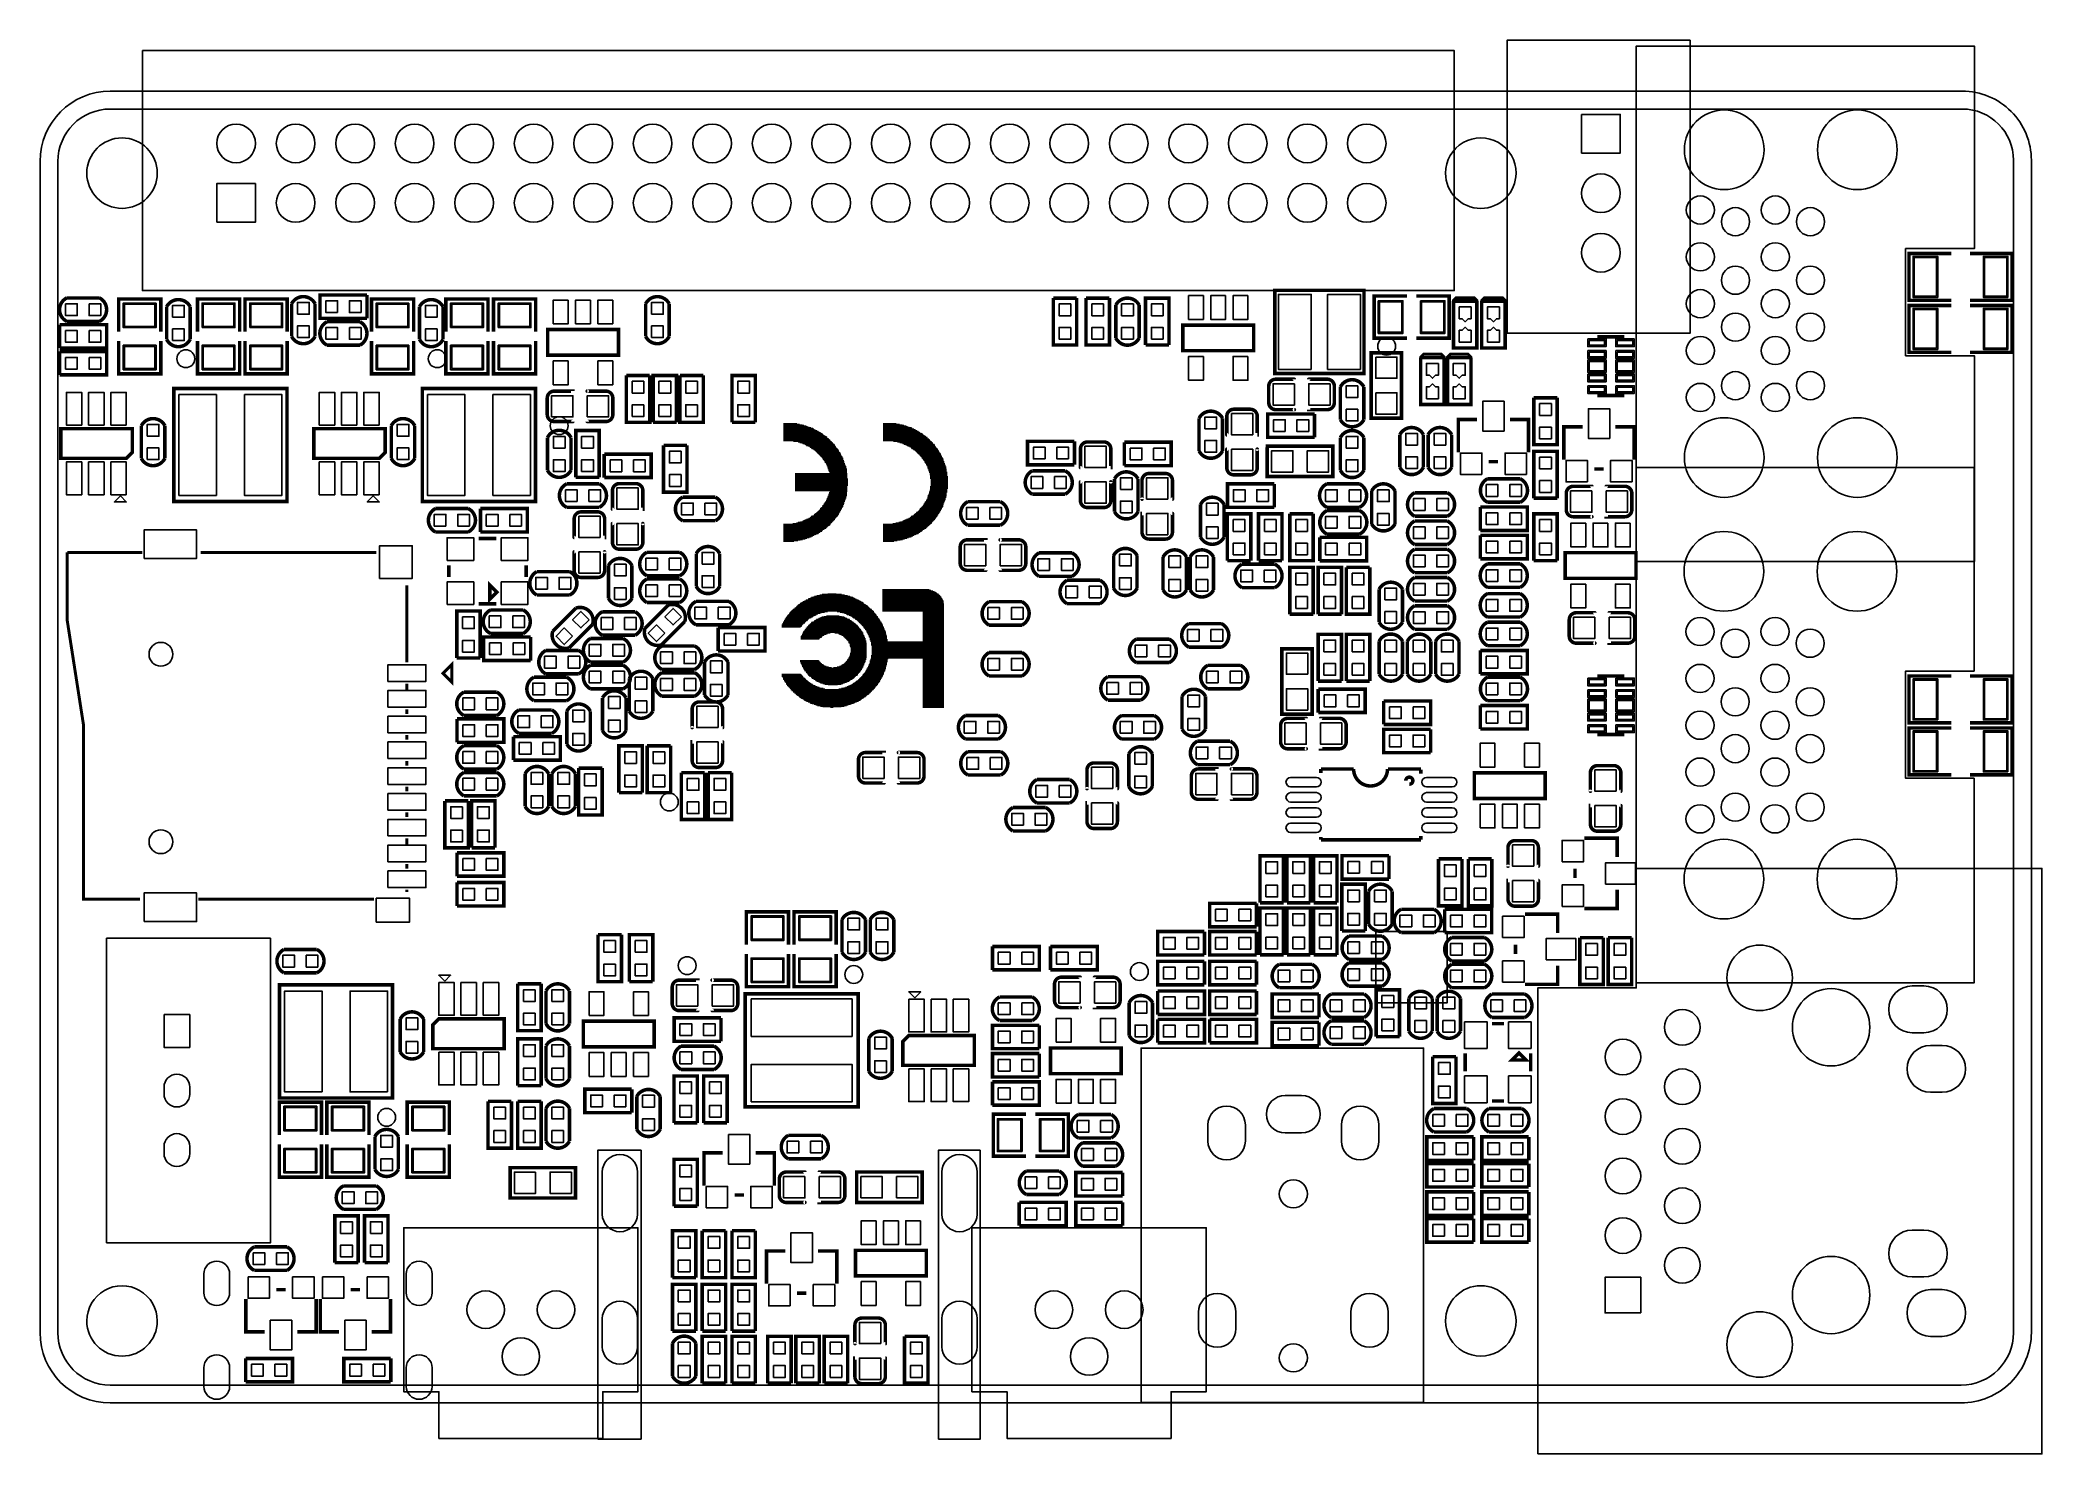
# Model space of a CAD drawing. Extents: x 0 to 85.5, y -2.2 to 58.2.
import ezdxf

# ---------------------------------------------------------------- set-up
doc = ezdxf.new("R2010")
doc.units = 0
for name, color, linetype in [('BG_CUTOUT', 254, 'CONTINUOUS'), ('BG_DESIGN_OUTLINE', 251, 'CONTINUOUS'), ('BG_SILKSCREEN_BOTTOM', 85, 'CONTINUOUS'), ('PG_SILKSCREEN_BOTTOM', 23, 'CONTINUOUS'), ('PG_SILKSCREEN_BOTTOM_OUTLINE', 23, 'CONTINUOUS'), ('PG_SILKSREEN_BOTTOM_OUTLINE', 23, 'CONTINUOUS'), ('PIN_BOTTOM', 2, 'CONTINUOUS'), ('PIN_PASTEMASK_BOTTOM', 85, 'CONTINUOUS'), ('PKO_BOTTOM', 234, 'CONTINUOUS'), ('RKI_ALL', 43, 'CONTINUOUS')]:
    doc.layers.add(name, color=color, linetype=linetype)

msp = doc.modelspace()

# ---------------------------------------------------------------- linework, layer by layer
at = {"layer": 'BG_CUTOUT'}
for points in [[(5.0038, 52.49926, 1), (1.996236, 52.500784, 1)], [(63.0047, 52.49926, 1), (59.995308, 52.500784, 1)], [(5.0038, 3.50012, 1), (1.996236, 3.499916, 1)], [(63.0047, 3.50012, 1), (59.995308, 3.499916, 1)]]:
    msp.add_lwpolyline(points, format="xyb", close=True, dxfattribs=at)
at = {"layer": 'BG_DESIGN_OUTLINE'}
msp.add_lwpolyline([(0, 2.99974), (0, 52.99964, -0.414203), (2.99974, 55.99938), (82.04962, 55.99938, -0.414224), (85.0011, 53.05044), (85.0011, 2.99974, -0.414339), (81.99882, 0), (2.99974, 0, -0.414163)], format="xyb", close=True, dxfattribs=at)
at = {"layer": 'BG_SILKSCREEN_BOTTOM', "const_width": 0.1016}
for points in [[(32.305244, 41.782746), (31.721044, 41.782746)], [(32.432244, 41.757346), (31.721044, 41.757346)], [(32.533844, 41.731946), (31.721044, 41.731946)], [(32.610044, 41.706546), (31.721044, 41.706546)], [(32.711644, 41.681146), (31.721044, 41.681146)], [(32.762444, 41.655746), (31.721044, 41.655746)], [(32.838644, 41.630346), (31.721044, 41.630346)], [(32.914844, 41.604946), (31.721044, 41.604946)], [(32.991044, 41.579546), (31.721044, 41.579546)], [(33.041844, 41.554146), (31.721044, 41.554146)], [(33.067244, 41.528746), (31.721044, 41.528746)], [(33.118044, 41.503346), (31.721044, 41.503346)], [(33.168844, 41.477946), (31.721044, 41.477946)], [(33.219644, 41.452546), (31.721044, 41.452546)], [(33.270444, 41.427146), (31.721044, 41.427146)], [(33.321244, 41.401746), (31.721044, 41.401746)], [(33.346644, 41.376346), (31.721044, 41.376346)], [(33.397444, 41.350946), (31.721044, 41.350946)], [(33.422844, 41.325546), (31.721044, 41.325546)], [(33.448244, 41.300146), (31.721044, 41.300146)], [(33.473644, 41.274746), (31.721044, 41.274746)], [(33.524444, 41.249346), (31.721044, 41.249346)], [(33.575244, 41.223946), (31.721044, 41.223946)], [(33.600644, 41.198546), (31.721044, 41.198546)], [(33.600644, 41.173146), (31.721044, 41.173146)], [(33.651444, 41.147746), (31.721044, 41.147746)], [(33.676844, 41.122346), (31.721044, 41.122346)], [(33.702244, 41.096946), (31.721044, 41.096946)], [(33.727644, 41.071546), (32.152844, 41.071546)], [(33.753044, 41.046146), (32.356044, 41.046146)], [(33.778444, 41.020746), (32.432244, 41.020746)], [(33.803844, 40.995346), (32.508444, 40.995346)], [(33.829244, 40.969946), (32.559244, 40.969946)], [(36.547044, 41.782746), (35.988244, 41.782746)], [(36.699444, 41.757346), (35.988244, 41.757346)], [(36.801044, 41.731946), (35.988244, 41.731946)], [(36.877244, 41.706546), (35.988244, 41.706546)], [(36.978844, 41.681146), (35.988244, 41.681146)], [(37.029644, 41.655746), (35.988244, 41.655746)], [(37.105844, 41.630346), (35.988244, 41.630346)], [(37.207444, 41.604946), (35.988244, 41.604946)], [(37.232844, 41.579546), (35.988244, 41.579546)], [(37.309044, 41.554146), (35.988244, 41.554146)], [(37.359844, 41.528746), (35.988244, 41.528746)], [(37.385244, 41.503346), (35.988244, 41.503346)], [(37.436044, 41.477946), (35.988244, 41.477946)], [(37.486844, 41.452546), (35.988244, 41.452546)], [(37.537644, 41.427146), (35.988244, 41.427146)], [(37.563044, 41.401746), (35.988244, 41.401746)], [(37.613844, 41.376346), (35.988244, 41.376346)], [(37.664644, 41.350946), (35.988244, 41.350946)], [(37.690044, 41.325546), (35.988244, 41.325546)], [(37.715444, 41.300146), (35.988244, 41.300146)], [(37.740844, 41.274746), (35.988244, 41.274746)], [(37.791644, 41.249346), (35.988244, 41.249346)], [(37.817044, 41.223946), (35.988244, 41.223946)], [(37.867844, 41.198546), (35.988244, 41.198546)], [(37.893244, 41.173146), (35.988244, 41.173146)], [(37.893244, 41.147746), (35.988244, 41.147746)], [(37.944044, 41.122346), (35.988244, 41.122346)], [(37.969444, 41.096946), (35.988244, 41.096946)], [(37.994844, 41.071546), (36.420044, 41.071546)], [(38.020244, 41.046146), (36.597844, 41.046146)], [(38.045644, 41.020746), (36.699444, 41.020746)], [(38.071044, 40.995346), (36.775644, 40.995346)], [(38.096444, 40.969946), (36.826444, 40.969946)], [(33.854644, 40.944546), (32.635444, 40.944546)], [(33.880044, 40.919146), (32.686244, 40.919146)], [(33.905444, 40.893746), (32.711644, 40.893746)], [(33.930844, 40.868346), (32.787844, 40.868346)], [(33.930844, 40.842946), (32.838644, 40.842946)], [(33.956244, 40.817546), (32.864044, 40.817546)], [(33.981644, 40.792146), (32.914844, 40.792146)], [(33.981644, 40.766746), (32.940244, 40.766746)], [(34.007044, 40.741346), (32.991044, 40.741346)], [(34.032444, 40.715946), (33.016444, 40.715946)], [(34.057844, 40.690546), (33.067244, 40.690546)], [(34.083244, 40.665146), (33.092644, 40.665146)], [(34.083244, 40.639746), (33.118044, 40.639746)], [(34.108644, 40.614346), (33.143444, 40.614346)], [(34.108644, 40.588946), (33.168844, 40.588946)], [(34.134044, 40.563546), (33.194244, 40.563546)], [(34.159444, 40.538146), (33.219644, 40.538146)], [(34.159444, 40.512746), (33.245044, 40.512746)], [(34.184844, 40.487346), (33.270444, 40.487346)], [(34.184844, 40.461946), (33.295844, 40.461946)], [(34.210244, 40.436546), (33.321244, 40.436546)], [(34.210244, 40.411146), (33.346644, 40.411146)], [(34.235644, 40.385746), (33.372044, 40.385746)], [(34.261044, 40.360346), (33.397444, 40.360346)], [(34.261044, 40.334946), (33.397444, 40.334946)], [(34.286444, 40.309546), (33.422844, 40.309546)], [(34.286444, 40.284146), (33.448244, 40.284146)], [(34.286444, 40.258746), (33.448244, 40.258746)], [(34.286444, 40.233346), (33.473644, 40.233346)], [(34.311844, 40.207946), (33.499044, 40.207946)], [(34.311844, 40.182546), (33.499044, 40.182546)], [(34.337244, 40.157146), (33.524444, 40.157146)], [(34.337244, 40.131746), (33.549844, 40.131746)], [(38.121844, 40.944546), (36.877244, 40.944546)], [(38.121844, 40.919146), (36.953444, 40.919146)], [(38.172644, 40.893746), (37.004244, 40.893746)], [(38.198044, 40.868346), (37.055044, 40.868346)], [(38.198044, 40.842946), (37.105844, 40.842946)], [(38.223444, 40.817546), (37.156644, 40.817546)], [(38.248844, 40.792146), (37.182044, 40.792146)], [(38.248844, 40.766746), (37.207444, 40.766746)], [(38.274244, 40.741346), (37.258244, 40.741346)], [(38.299644, 40.715946), (37.283644, 40.715946)], [(38.325044, 40.690546), (37.334444, 40.690546)], [(38.325044, 40.665146), (37.359844, 40.665146)], [(38.350444, 40.639746), (37.385244, 40.639746)], [(38.375844, 40.614346), (37.410644, 40.614346)], [(38.375844, 40.588946), (37.436044, 40.588946)], [(38.401244, 40.563546), (37.461444, 40.563546)], [(38.401244, 40.538146), (37.486844, 40.538146)], [(38.426644, 40.512746), (37.537644, 40.512746)], [(38.452044, 40.487346), (37.537644, 40.487346)], [(38.452044, 40.461946), (37.563044, 40.461946)], [(38.477444, 40.436546), (37.588444, 40.436546)], [(38.477444, 40.411146), (37.613844, 40.411146)], [(38.502844, 40.385746), (37.639244, 40.385746)], [(38.502844, 40.360346), (37.639244, 40.360346)], [(38.528244, 40.334946), (37.664644, 40.334946)], [(38.528244, 40.309546), (37.690044, 40.309546)], [(38.553644, 40.284146), (37.690044, 40.284146)], [(38.553644, 40.258746), (37.715444, 40.258746)], [(38.579044, 40.233346), (37.740844, 40.233346)], [(38.579044, 40.207946), (37.740844, 40.207946)], [(38.579044, 40.182546), (37.766244, 40.182546)], [(38.604444, 40.157146), (37.791644, 40.157146)], [(38.604444, 40.131746), (37.791644, 40.131746)], [(34.464244, 39.649146), (32.229044, 39.649146)], [(34.464244, 39.623746), (32.229044, 39.623746)], [(34.464244, 39.598346), (32.229044, 39.598346)], [(34.464244, 39.572946), (32.229044, 39.572946)], [(34.464244, 39.547546), (32.229044, 39.547546)], [(34.464244, 39.522146), (32.229044, 39.522146)], [(34.464244, 39.496746), (32.229044, 39.496746)], [(34.464244, 39.471346), (32.229044, 39.471346)], [(34.464244, 39.445946), (32.229044, 39.445946)], [(34.489644, 39.420546), (32.229044, 39.420546)], [(34.489644, 39.395146), (32.229044, 39.395146)], [(34.489644, 39.369746), (32.229044, 39.369746)], [(34.489644, 39.344346), (32.229044, 39.344346)], [(34.489644, 39.318946), (32.229044, 39.318946)], [(34.489644, 39.293546), (32.229044, 39.293546)], [(34.489644, 39.268146), (32.229044, 39.268146)], [(34.337244, 40.106346), (33.549844, 40.106346)], [(34.362644, 40.080946), (33.575244, 40.080946)], [(34.362644, 40.055546), (33.575244, 40.055546)], [(34.362644, 40.030146), (33.575244, 40.030146)], [(34.388044, 40.004746), (33.600644, 40.004746)], [(34.388044, 39.979346), (33.600644, 39.979346)], [(34.413444, 39.953946), (33.626044, 39.953946)], [(34.413444, 39.928546), (33.626044, 39.928546)], [(34.413444, 39.903146), (33.626044, 39.903146)], [(34.413444, 39.877746), (33.651444, 39.877746)], [(34.438844, 39.852346), (33.651444, 39.852346)], [(34.438844, 39.826946), (33.651444, 39.826946)], [(34.438844, 39.801546), (33.676844, 39.801546)], [(34.438844, 39.776146), (33.676844, 39.776146)], [(34.438844, 39.750746), (33.702244, 39.750746)], [(34.438844, 39.725346), (33.702244, 39.725346)], [(34.438844, 39.699946), (33.702244, 39.699946)], [(34.438844, 39.674546), (33.702244, 39.674546)], [(38.604444, 40.106346), (37.817044, 40.106346)], [(38.629844, 40.080946), (37.817044, 40.080946)], [(38.629844, 40.055546), (37.842444, 40.055546)], [(38.629844, 40.030146), (37.842444, 40.030146)], [(38.655244, 40.004746), (37.867844, 40.004746)], [(38.655244, 39.979346), (37.867844, 39.979346)], [(38.655244, 39.953946), (37.867844, 39.953946)], [(38.680644, 39.928546), (37.893244, 39.928546)], [(38.680644, 39.903146), (37.893244, 39.903146)], [(38.680644, 39.877746), (37.918644, 39.877746)], [(38.680644, 39.852346), (37.918644, 39.852346)], [(38.706044, 39.826946), (37.918644, 39.826946)], [(38.706044, 39.801546), (37.944044, 39.801546)], [(38.706044, 39.776146), (37.944044, 39.776146)], [(38.706044, 39.750746), (37.944044, 39.750746)], [(38.706044, 39.725346), (37.969444, 39.725346)], [(38.731444, 39.699946), (37.969444, 39.699946)], [(38.731444, 39.674546), (37.969444, 39.674546)], [(38.731444, 39.649146), (37.969444, 39.649146)], [(38.731444, 39.623746), (37.994844, 39.623746)], [(38.731444, 39.598346), (37.994844, 39.598346)], [(38.731444, 39.572946), (37.994844, 39.572946)], [(38.731444, 39.547546), (37.994844, 39.547546)], [(38.756844, 39.522146), (37.994844, 39.522146)], [(38.756844, 39.496746), (37.994844, 39.496746)], [(38.756844, 39.471346), (38.020244, 39.471346)], [(38.756844, 39.445946), (38.020244, 39.445946)], [(38.756844, 39.420546), (38.020244, 39.420546)], [(38.756844, 39.395146), (38.020244, 39.395146)], [(38.756844, 39.369746), (38.020244, 39.369746)], [(38.756844, 39.344346), (38.020244, 39.344346)], [(38.756844, 39.318946), (38.020244, 39.318946)], [(38.756844, 39.293546), (38.020244, 39.293546)], [(38.756844, 39.268146), (38.020244, 39.268146)], [(34.489644, 39.242746), (32.229044, 39.242746)], [(34.489644, 39.217346), (32.229044, 39.217346)], [(34.489644, 39.191946), (32.229044, 39.191946)], [(34.464244, 39.166546), (32.229044, 39.166546)], [(34.464244, 39.141146), (32.229044, 39.141146)], [(34.464244, 39.115746), (32.229044, 39.115746)], [(34.464244, 39.090346), (32.229044, 39.090346)], [(34.464244, 39.064946), (32.229044, 39.064946)], [(34.464244, 39.039546), (32.229044, 39.039546)], [(34.464244, 39.014146), (32.229044, 39.014146)], [(34.464244, 38.988746), (32.229044, 38.988746)], [(34.464244, 38.963346), (32.229044, 38.963346)], [(34.311844, 38.404546), (33.499044, 38.404546)], [(34.337244, 38.455346), (33.524444, 38.455346)], [(34.337244, 38.429946), (33.524444, 38.429946)], [(34.362644, 38.506146), (33.549844, 38.506146)], [(34.337244, 38.480746), (33.549844, 38.480746)], [(34.388044, 38.582346), (33.575244, 38.582346)], [(34.362644, 38.556946), (33.575244, 38.556946)], [(34.362644, 38.531546), (33.575244, 38.531546)], [(34.388044, 38.633146), (33.600644, 38.633146)], [(34.388044, 38.607746), (33.600644, 38.607746)], [(34.413444, 38.683946), (33.626044, 38.683946)], [(34.413444, 38.658546), (33.626044, 38.658546)], [(34.438844, 38.760146), (33.651444, 38.760146)], [(34.413444, 38.734746), (33.651444, 38.734746)], [(34.413444, 38.709346), (33.651444, 38.709346)], [(34.438844, 38.836346), (33.676844, 38.836346)], [(34.438844, 38.810946), (33.676844, 38.810946)], [(34.438844, 38.785546), (33.676844, 38.785546)], [(34.464244, 38.937946), (33.702244, 38.937946)], [(34.438844, 38.912546), (33.702244, 38.912546)], [(34.438844, 38.887146), (33.702244, 38.887146)], [(34.438844, 38.861746), (33.702244, 38.861746)], [(38.579044, 38.429946), (37.766244, 38.429946)], [(38.579044, 38.404546), (37.766244, 38.404546)], [(38.604444, 38.455346), (37.791644, 38.455346)], [(38.604444, 38.506146), (37.817044, 38.506146)], [(38.604444, 38.480746), (37.817044, 38.480746)], [(38.629844, 38.556946), (37.842444, 38.556946)], [(38.629844, 38.531546), (37.842444, 38.531546)], [(38.655244, 38.633146), (37.867844, 38.633146)], [(38.655244, 38.607746), (37.867844, 38.607746)], [(38.655244, 38.582346), (37.867844, 38.582346)], [(38.680644, 38.709346), (37.893244, 38.709346)], [(38.680644, 38.683946), (37.893244, 38.683946)], [(38.655244, 38.658546), (37.893244, 38.658546)], [(38.706044, 38.760146), (37.918644, 38.760146)], [(38.680644, 38.734746), (37.918644, 38.734746)], [(38.706044, 38.861746), (37.944044, 38.861746)], [(38.706044, 38.836346), (37.944044, 38.836346)], [(38.706044, 38.810946), (37.944044, 38.810946)], [(38.706044, 38.785546), (37.944044, 38.785546)], [(38.731444, 38.937946), (37.969444, 38.937946)], [(38.731444, 38.912546), (37.969444, 38.912546)], [(38.706044, 38.887146), (37.969444, 38.887146)], [(38.756844, 39.090346), (37.994844, 39.090346)], [(38.756844, 39.064946), (37.994844, 39.064946)], [(38.731444, 39.039546), (37.994844, 39.039546)], [(38.731444, 39.014146), (37.994844, 39.014146)], [(38.731444, 38.988746), (37.994844, 38.988746)], [(38.731444, 38.963346), (37.994844, 38.963346)], [(38.756844, 39.242746), (38.020244, 39.242746)], [(38.756844, 39.217346), (38.020244, 39.217346)], [(38.756844, 39.191946), (38.020244, 39.191946)], [(38.756844, 39.166546), (38.020244, 39.166546)], [(38.756844, 39.141146), (38.020244, 39.141146)], [(38.756844, 39.115746), (38.020244, 39.115746)], [(33.753044, 37.566346), (32.356044, 37.566346)], [(33.778444, 37.591746), (32.457644, 37.591746)], [(33.803844, 37.617146), (32.533844, 37.617146)], [(33.829244, 37.642546), (32.584644, 37.642546)], [(33.854644, 37.667946), (32.635444, 37.667946)], [(33.880044, 37.693346), (32.711644, 37.693346)], [(33.905444, 37.718746), (32.762444, 37.718746)], [(33.930844, 37.744146), (32.813244, 37.744146)], [(33.930844, 37.769546), (32.864044, 37.769546)], [(33.956244, 37.794946), (32.889444, 37.794946)], [(33.981644, 37.820346), (32.914844, 37.820346)], [(34.007044, 37.845746), (32.965644, 37.845746)], [(34.032444, 37.871146), (33.016444, 37.871146)], [(34.057844, 37.896546), (33.041844, 37.896546)], [(34.057844, 37.921946), (33.067244, 37.921946)], [(34.083244, 37.947346), (33.092644, 37.947346)], [(34.108644, 37.972746), (33.118044, 37.972746)], [(34.108644, 37.998146), (33.168844, 37.998146)], [(34.134044, 38.023546), (33.194244, 38.023546)], [(34.134044, 38.048946), (33.219644, 38.048946)], [(34.159444, 38.074346), (33.245044, 38.074346)], [(34.159444, 38.099746), (33.270444, 38.099746)], [(34.184844, 38.150546), (33.295844, 38.150546)], [(34.184844, 38.125146), (33.295844, 38.125146)], [(34.210244, 38.175946), (33.321244, 38.175946)], [(34.235644, 38.201346), (33.346644, 38.201346)], [(34.235644, 38.226746), (33.372044, 38.226746)], [(34.261044, 38.277546), (33.397444, 38.277546)], [(34.261044, 38.252146), (33.397444, 38.252146)], [(34.286444, 38.302946), (33.422844, 38.302946)], [(34.286444, 38.353746), (33.448244, 38.353746)], [(34.286444, 38.328346), (33.448244, 38.328346)], [(34.311844, 38.379146), (33.473644, 38.379146)], [(38.045644, 37.566346), (36.648644, 37.566346)], [(38.071044, 37.591746), (36.724844, 37.591746)], [(38.071044, 37.617146), (36.801044, 37.617146)], [(38.096444, 37.642546), (36.851844, 37.642546)], [(38.121844, 37.667946), (36.902644, 37.667946)], [(38.147244, 37.693346), (36.978844, 37.693346)], [(38.172644, 37.718746), (37.029644, 37.718746)], [(38.198044, 37.744146), (37.080444, 37.744146)], [(38.223444, 37.769546), (37.131244, 37.769546)], [(38.248844, 37.794946), (37.156644, 37.794946)], [(38.248844, 37.820346), (37.182044, 37.820346)], [(38.274244, 37.845746), (37.232844, 37.845746)], [(38.299644, 37.871146), (37.283644, 37.871146)], [(38.299644, 37.896546), (37.309044, 37.896546)], [(38.325044, 37.921946), (37.334444, 37.921946)], [(38.350444, 37.947346), (37.359844, 37.947346)], [(38.350444, 37.972746), (37.385244, 37.972746)], [(38.375844, 37.998146), (37.410644, 37.998146)], [(38.401244, 38.023546), (37.461444, 38.023546)], [(38.401244, 38.048946), (37.486844, 38.048946)], [(38.426644, 38.074346), (37.512244, 38.074346)], [(38.452044, 38.125146), (37.537644, 38.125146)], [(38.426644, 38.099746), (37.537644, 38.099746)], [(38.452044, 38.150546), (37.563044, 38.150546)], [(38.477444, 38.175946), (37.588444, 38.175946)], [(38.502844, 38.201346), (37.613844, 38.201346)], [(38.502844, 38.226746), (37.639244, 38.226746)], [(38.528244, 38.252146), (37.664644, 38.252146)], [(38.553644, 38.302946), (37.690044, 38.302946)], [(38.528244, 38.277546), (37.690044, 38.277546)], [(38.553644, 38.353746), (37.715444, 38.353746)], [(38.553644, 38.328346), (37.715444, 38.328346)], [(38.579044, 38.379146), (37.740844, 38.379146)], [(33.702244, 37.490146), (31.721044, 37.490146)], [(33.651444, 37.464746), (31.721044, 37.464746)], [(33.626044, 37.439346), (31.721044, 37.439346)], [(33.600644, 37.413946), (31.721044, 37.413946)], [(33.575244, 37.388546), (31.721044, 37.388546)], [(33.549844, 37.363146), (31.721044, 37.363146)], [(33.499044, 37.337746), (31.721044, 37.337746)], [(33.473644, 37.312346), (31.721044, 37.312346)], [(33.422844, 37.286946), (31.721044, 37.286946)], [(33.397444, 37.261546), (31.721044, 37.261546)], [(33.372044, 37.236146), (31.721044, 37.236146)], [(33.321244, 37.210746), (31.721044, 37.210746)], [(33.295844, 37.185346), (31.721044, 37.185346)], [(33.245044, 37.159946), (31.721044, 37.159946)], [(33.219644, 37.134546), (31.721044, 37.134546)], [(33.143444, 37.109146), (31.721044, 37.109146)], [(33.092644, 37.083746), (31.721044, 37.083746)], [(33.041844, 37.058346), (31.721044, 37.058346)], [(32.991044, 37.032946), (31.721044, 37.032946)], [(32.940244, 37.007546), (31.721044, 37.007546)], [(32.889444, 36.982146), (31.721044, 36.982146)], [(32.838644, 36.956746), (31.721044, 36.956746)], [(32.737044, 36.931346), (31.721044, 36.931346)], [(32.660844, 36.905946), (31.721044, 36.905946)], [(32.559244, 36.880546), (31.721044, 36.880546)], [(32.457644, 36.855146), (31.721044, 36.855146)], [(32.356044, 36.829746), (31.721044, 36.829746)], [(32.178244, 36.804346), (31.721044, 36.804346)], [(33.727644, 37.515546), (32.127444, 37.515546)], [(33.753044, 37.540946), (32.279844, 37.540946)], [(37.944044, 37.490146), (35.988244, 37.490146)], [(37.918644, 37.464746), (35.988244, 37.464746)], [(37.893244, 37.439346), (35.988244, 37.439346)], [(37.867844, 37.413946), (35.988244, 37.413946)], [(37.842444, 37.388546), (35.988244, 37.388546)], [(37.817044, 37.363146), (35.988244, 37.363146)], [(37.766244, 37.337746), (35.988244, 37.337746)], [(37.740844, 37.312346), (35.988244, 37.312346)], [(37.690044, 37.286946), (35.988244, 37.286946)], [(37.664644, 37.261546), (35.988244, 37.261546)], [(37.639244, 37.236146), (35.988244, 37.236146)], [(37.588444, 37.210746), (35.988244, 37.210746)], [(37.563044, 37.185346), (35.988244, 37.185346)], [(37.512244, 37.159946), (35.988244, 37.159946)], [(37.486844, 37.134546), (35.988244, 37.134546)], [(37.410644, 37.109146), (35.988244, 37.109146)], [(37.359844, 37.083746), (35.988244, 37.083746)], [(37.309044, 37.058346), (35.988244, 37.058346)], [(37.258244, 37.032946), (35.988244, 37.032946)], [(37.207444, 37.007546), (35.988244, 37.007546)], [(37.156644, 36.982146), (35.988244, 36.982146)], [(37.080444, 36.956746), (35.988244, 36.956746)], [(37.004244, 36.931346), (35.988244, 36.931346)], [(36.902644, 36.905946), (35.988244, 36.905946)], [(36.826444, 36.880546), (35.988244, 36.880546)], [(36.724844, 36.855146), (35.988244, 36.855146)], [(36.597844, 36.829746), (35.988244, 36.829746)], [(36.445444, 36.804346), (35.988244, 36.804346)], [(37.994844, 37.515546), (36.394644, 37.515546)], [(38.020244, 37.540946), (36.521644, 37.540946)], [(35.13836, 34.134298), (32.49676, 34.134298)], [(35.11296, 34.159698), (32.52216, 34.159698)], [(35.06216, 34.185098), (32.57296, 34.185098)], [(35.01136, 34.210498), (32.62376, 34.210498)], [(34.96056, 34.235898), (32.67456, 34.235898)], [(34.90976, 34.261298), (32.69996, 34.261298)], [(34.85896, 34.286698), (32.77616, 34.286698)], [(34.80816, 34.312098), (32.80156, 34.312098)], [(34.75736, 34.337498), (32.87776, 34.337498)], [(34.70656, 34.362898), (32.92856, 34.362898)], [(34.63036, 34.388298), (33.00476, 34.388298)], [(34.57956, 34.413698), (33.05556, 34.413698)], [(34.47796, 34.439098), (33.15716, 34.439098)], [(34.35096, 34.464498), (33.28416, 34.464498)], [(34.22396, 34.489898), (33.38576, 34.489898)], [(33.99536, 34.515298), (33.61436, 34.515298)], [(37.95776, 34.693098), (35.95116, 34.693098)], [(38.03396, 34.667698), (35.95116, 34.667698)], [(38.11016, 34.642298), (35.95116, 34.642298)], [(38.16096, 34.616898), (35.95116, 34.616898)], [(38.21176, 34.591498), (35.95116, 34.591498)], [(38.26256, 34.566098), (35.95116, 34.566098)], [(38.28796, 34.540698), (35.95116, 34.540698)], [(38.33876, 34.515298), (35.95116, 34.515298)], [(38.36416, 34.489898), (35.95116, 34.489898)], [(38.38956, 34.464498), (35.95116, 34.464498)], [(38.41496, 34.439098), (35.95116, 34.439098)], [(38.44036, 34.413698), (35.95116, 34.413698)], [(38.46576, 34.388298), (35.95116, 34.388298)], [(38.46576, 34.362898), (35.95116, 34.362898)], [(38.49116, 34.337498), (35.95116, 34.337498)], [(38.51656, 34.312098), (35.95116, 34.312098)], [(38.51656, 34.286698), (35.95116, 34.286698)], [(38.54196, 34.261298), (35.95116, 34.261298)], [(38.54196, 34.235898), (35.95116, 34.235898)], [(38.56736, 34.210498), (35.95116, 34.210498)], [(38.56736, 34.185098), (35.95116, 34.185098)], [(38.56736, 34.159698), (35.95116, 34.159698)], [(38.56736, 34.134298), (35.95116, 34.134298)], [(32.59836, 33.296098), (31.70936, 33.296098)], [(32.64916, 33.321498), (31.73476, 33.321498)], [(32.69996, 33.372298), (31.76016, 33.372298)], [(32.64916, 33.346898), (31.76016, 33.346898)], [(32.75076, 33.423098), (31.78556, 33.423098)], [(32.69996, 33.397698), (31.78556, 33.397698)], [(32.80156, 33.473898), (31.81096, 33.473898)], [(32.77616, 33.448498), (31.81096, 33.448498)], [(32.82696, 33.499298), (31.83636, 33.499298)], [(32.87776, 33.524698), (31.86176, 33.524698)], [(32.97936, 33.575498), (31.88716, 33.575498)], [(32.92856, 33.550098), (31.88716, 33.550098)], [(33.00476, 33.600898), (31.91256, 33.600898)], [(33.05556, 33.626298), (31.93796, 33.626298)], [(33.10636, 33.651698), (31.96336, 33.651698)], [(33.20796, 33.702498), (31.98876, 33.702498)], [(33.15716, 33.677098), (31.98876, 33.677098)], [(33.30956, 33.727898), (32.01416, 33.727898)], [(33.36036, 33.753298), (32.03956, 33.753298)], [(33.48736, 33.778698), (32.06496, 33.778698)], [(33.61436, 33.804098), (32.09036, 33.804098)], [(35.51936, 33.829498), (32.11576, 33.829498)], [(35.49396, 33.854898), (32.14116, 33.854898)], [(35.41776, 33.905698), (32.19196, 33.905698)], [(35.44316, 33.880298), (32.19196, 33.880298)], [(35.39236, 33.931098), (32.24276, 33.931098)], [(35.36696, 33.956498), (32.26816, 33.956498)], [(35.34156, 33.981898), (32.29356, 33.981898)], [(35.31616, 34.007298), (32.31896, 34.007298)], [(35.26536, 34.032698), (32.34436, 34.032698)], [(35.23996, 34.058098), (32.36976, 34.058098)], [(35.18916, 34.083498), (32.42056, 34.083498)], [(35.16376, 34.108898), (32.44596, 34.108898)], [(34.73196, 33.296098), (32.92856, 33.296098)], [(34.70656, 33.321498), (32.97936, 33.321498)], [(34.65576, 33.346898), (33.03016, 33.346898)], [(34.63036, 33.372298), (33.05556, 33.372298)], [(34.57956, 33.397698), (33.10636, 33.397698)], [(34.55416, 33.423098), (33.13176, 33.423098)], [(34.47796, 33.448498), (33.20796, 33.448498)], [(34.45256, 33.473898), (33.23336, 33.473898)], [(34.37636, 33.499298), (33.30956, 33.499298)], [(34.32556, 33.524698), (33.36036, 33.524698)], [(34.22396, 33.550098), (33.46196, 33.550098)], [(34.12236, 33.575498), (33.56356, 33.575498)], [(35.54476, 33.804098), (34.02076, 33.804098)], [(35.57016, 33.778698), (34.14776, 33.778698)], [(35.59556, 33.753298), (34.24936, 33.753298)], [(35.59556, 33.727898), (34.32556, 33.727898)], [(35.62096, 33.702498), (34.40176, 33.702498)], [(35.64636, 33.677098), (34.45256, 33.677098)], [(35.67176, 33.651698), (34.52876, 33.651698)], [(35.69716, 33.626298), (34.57956, 33.626298)], [(35.69716, 33.600898), (34.63036, 33.600898)], [(35.72256, 33.575498), (34.65576, 33.575498)], [(35.74796, 33.550098), (34.70656, 33.550098)], [(35.77336, 33.524698), (34.73196, 33.524698)], [(35.77336, 33.499298), (34.78276, 33.499298)], [(35.79876, 33.473898), (34.80816, 33.473898)], [(35.82416, 33.448498), (34.85896, 33.448498)], [(35.82416, 33.423098), (34.88436, 33.423098)], [(35.84956, 33.397698), (34.90976, 33.397698)], [(35.87496, 33.372298), (34.93516, 33.372298)], [(35.87496, 33.346898), (34.96056, 33.346898)], [(35.90036, 33.321498), (34.98596, 33.321498)], [(35.92576, 33.296098), (35.01136, 33.296098)], [(38.56736, 34.108898), (35.95116, 34.108898)], [(38.59276, 34.083498), (35.95116, 34.083498)], [(38.59276, 34.058098), (35.95116, 34.058098)], [(38.59276, 34.032698), (35.95116, 34.032698)], [(38.59276, 34.007298), (35.95116, 34.007298)], [(38.59276, 33.981898), (35.95116, 33.981898)], [(38.59276, 33.956498), (35.95116, 33.956498)], [(38.59276, 33.931098), (35.95116, 33.931098)], [(38.59276, 33.905698), (35.95116, 33.905698)], [(38.59276, 33.880298), (35.95116, 33.880298)], [(38.59276, 33.854898), (35.95116, 33.854898)], [(38.59276, 33.829498), (35.95116, 33.829498)], [(38.59276, 33.804098), (37.67836, 33.804098)], [(38.59276, 33.778698), (37.67836, 33.778698)], [(38.59276, 33.753298), (37.67836, 33.753298)], [(38.59276, 33.727898), (37.67836, 33.727898)], [(38.59276, 33.702498), (37.67836, 33.702498)], [(38.59276, 33.677098), (37.67836, 33.677098)], [(38.59276, 33.651698), (37.67836, 33.651698)], [(38.59276, 33.626298), (37.67836, 33.626298)], [(38.59276, 33.600898), (37.67836, 33.600898)], [(38.59276, 33.575498), (37.67836, 33.575498)], [(38.59276, 33.550098), (37.67836, 33.550098)], [(38.59276, 33.524698), (37.67836, 33.524698)], [(38.59276, 33.499298), (37.67836, 33.499298)], [(38.59276, 33.473898), (37.67836, 33.473898)], [(38.59276, 33.448498), (37.67836, 33.448498)], [(38.59276, 33.423098), (37.67836, 33.423098)], [(38.59276, 33.397698), (37.67836, 33.397698)], [(38.59276, 33.372298), (37.67836, 33.372298)], [(38.59276, 33.346898), (37.67836, 33.346898)], [(38.59276, 33.321498), (37.67836, 33.321498)], [(38.59276, 33.296098), (37.67836, 33.296098)], [(32.52216, 33.194498), (31.65856, 33.194498)], [(32.49676, 33.169098), (31.65856, 33.169098)], [(32.47136, 33.143698), (31.65856, 33.143698)], [(32.54756, 33.245298), (31.68396, 33.245298)], [(32.52216, 33.219898), (31.68396, 33.219898)], [(32.57296, 33.270698), (31.70936, 33.270698)], [(33.30956, 32.686498), (32.47136, 32.686498)], [(33.28416, 32.661098), (32.47136, 32.661098)], [(33.25876, 32.635698), (32.47136, 32.635698)], [(33.38576, 32.737298), (32.49676, 32.737298)], [(33.36036, 32.711898), (32.49676, 32.711898)], [(33.46196, 32.788098), (32.52216, 32.788098)], [(33.41116, 32.762698), (32.52216, 32.762698)], [(33.56356, 32.838898), (32.54756, 32.838898)], [(33.48736, 32.813498), (32.54756, 32.813498)], [(33.74136, 32.889698), (32.57296, 32.889698)], [(33.61436, 32.864298), (32.57296, 32.864298)], [(35.08756, 32.915098), (32.59836, 32.915098)], [(35.06216, 32.965898), (32.62376, 32.965898)], [(35.06216, 32.940498), (32.62376, 32.940498)], [(35.03676, 32.991298), (32.64916, 32.991298)], [(34.98596, 33.042098), (32.67456, 33.042098)], [(35.01136, 33.016698), (32.67456, 33.016698)], [(34.96056, 33.092898), (32.72536, 33.092898)], [(34.96056, 33.067498), (32.72536, 33.067498)], [(34.93516, 33.118298), (32.75076, 33.118298)], [(34.90976, 33.143698), (32.77616, 33.143698)], [(34.88436, 33.169098), (32.80156, 33.169098)], [(34.85896, 33.194498), (32.82696, 33.194498)], [(34.83356, 33.219898), (32.85236, 33.219898)], [(34.80816, 33.245298), (32.87776, 33.245298)], [(34.75736, 33.270698), (32.90316, 33.270698)], [(35.11296, 32.889698), (33.91916, 32.889698)], [(35.11296, 32.864298), (34.07156, 32.864298)], [(35.13836, 32.838898), (34.12236, 32.838898)], [(35.13836, 32.813498), (34.17316, 32.813498)], [(35.13836, 32.788098), (34.22396, 32.788098)], [(35.16376, 32.762698), (34.27476, 32.762698)], [(35.18916, 32.737298), (34.30016, 32.737298)], [(35.18916, 32.711898), (34.32556, 32.711898)], [(35.18916, 32.686498), (34.35096, 32.686498)], [(35.21456, 32.661098), (34.37636, 32.661098)], [(35.21456, 32.635698), (34.40176, 32.635698)], [(35.23996, 32.610298), (34.42716, 32.610298)], [(35.23996, 32.584898), (34.45256, 32.584898)], [(35.23996, 32.559498), (34.47796, 32.559498)], [(35.23996, 32.534098), (34.50336, 32.534098)], [(35.26536, 32.508698), (34.50336, 32.508698)], [(35.26536, 32.483298), (34.50336, 32.483298)], [(35.26536, 32.457898), (34.52876, 32.457898)], [(35.26536, 32.432498), (34.55416, 32.432498)], [(35.92576, 33.270698), (35.03676, 33.270698)], [(35.95116, 33.245298), (35.06216, 33.245298)], [(35.95116, 33.219898), (35.08756, 33.219898)], [(35.97656, 33.194498), (35.11296, 33.194498)], [(35.97656, 33.169098), (35.13836, 33.169098)], [(35.97656, 33.143698), (35.13836, 33.143698)], [(36.00196, 33.118298), (35.16376, 33.118298)], [(36.02736, 33.092898), (35.18916, 33.092898)], [(36.02736, 33.067498), (35.21456, 33.067498)], [(36.02736, 33.042098), (35.21456, 33.042098)], [(36.05276, 33.016698), (35.23996, 33.016698)], [(36.05276, 32.991298), (35.26536, 32.991298)], [(36.05276, 32.965898), (35.26536, 32.965898)], [(36.07816, 32.940498), (35.29076, 32.940498)], [(36.07816, 32.915098), (35.29076, 32.915098)], [(36.10356, 32.889698), (35.31616, 32.889698)], [(36.10356, 32.864298), (35.31616, 32.864298)], [(36.10356, 32.838898), (35.34156, 32.838898)], [(36.10356, 32.813498), (35.34156, 32.813498)], [(36.12896, 32.788098), (35.36696, 32.788098)], [(36.12896, 32.762698), (35.36696, 32.762698)], [(36.12896, 32.737298), (35.36696, 32.737298)], [(36.15436, 32.711898), (35.39236, 32.711898)], [(36.15436, 32.686498), (35.41776, 32.686498)], [(36.15436, 32.661098), (35.41776, 32.661098)], [(36.15436, 32.635698), (35.41776, 32.635698)], [(36.15436, 32.610298), (35.41776, 32.610298)], [(36.15436, 32.584898), (35.44316, 32.584898)], [(36.17976, 32.559498), (35.44316, 32.559498)], [(36.17976, 32.534098), (35.44316, 32.534098)], [(36.17976, 32.508698), (35.46856, 32.508698)], [(36.17976, 32.483298), (35.46856, 32.483298)], [(38.59276, 32.457898), (35.46856, 32.457898)], [(38.59276, 32.432498), (35.46856, 32.432498)], [(38.59276, 33.270698), (37.67836, 33.270698)], [(38.59276, 33.245298), (37.67836, 33.245298)], [(38.59276, 33.219898), (37.67836, 33.219898)], [(38.59276, 33.194498), (37.67836, 33.194498)], [(38.59276, 33.169098), (37.67836, 33.169098)], [(38.59276, 33.143698), (37.67836, 33.143698)], [(38.59276, 33.118298), (37.67836, 33.118298)], [(38.59276, 33.092898), (37.67836, 33.092898)], [(38.59276, 33.067498), (37.67836, 33.067498)], [(38.59276, 33.042098), (37.67836, 33.042098)], [(38.59276, 33.016698), (37.67836, 33.016698)], [(38.59276, 32.991298), (37.67836, 32.991298)], [(38.59276, 32.965898), (37.67836, 32.965898)], [(38.59276, 32.940498), (37.67836, 32.940498)], [(38.59276, 32.915098), (37.67836, 32.915098)], [(38.59276, 32.889698), (37.67836, 32.889698)], [(38.59276, 32.864298), (37.67836, 32.864298)], [(38.59276, 32.838898), (37.67836, 32.838898)], [(38.59276, 32.813498), (37.67836, 32.813498)], [(38.59276, 32.788098), (37.67836, 32.788098)], [(38.59276, 32.762698), (37.67836, 32.762698)], [(38.59276, 32.737298), (37.67836, 32.737298)], [(38.59276, 32.711898), (37.67836, 32.711898)], [(38.59276, 32.686498), (37.67836, 32.686498)], [(38.59276, 32.661098), (37.67836, 32.661098)], [(38.59276, 32.635698), (37.67836, 32.635698)], [(38.59276, 32.610298), (37.67836, 32.610298)], [(38.59276, 32.584898), (37.67836, 32.584898)], [(38.59276, 32.559498), (37.67836, 32.559498)], [(38.59276, 32.534098), (37.67836, 32.534098)], [(38.59276, 32.508698), (37.67836, 32.508698)], [(38.59276, 32.483298), (37.67836, 32.483298)], [(33.23336, 31.670498), (32.44596, 31.670498)], [(33.25876, 31.645098), (32.47136, 31.645098)], [(33.28416, 31.619698), (32.47136, 31.619698)], [(33.30956, 31.594298), (32.47136, 31.594298)], [(33.33496, 31.568898), (32.49676, 31.568898)], [(35.18916, 31.568898), (34.35096, 31.568898)], [(35.18916, 31.594298), (34.37636, 31.594298)], [(35.21456, 31.619698), (34.40176, 31.619698)], [(35.21456, 31.645098), (34.42716, 31.645098)], [(35.23996, 31.695898), (34.45256, 31.695898)], [(35.23996, 31.670498), (34.45256, 31.670498)], [(35.23996, 31.721298), (34.47796, 31.721298)], [(35.26536, 31.772098), (34.50336, 31.772098)], [(35.23996, 31.746698), (34.50336, 31.746698)], [(35.26536, 31.822898), (34.52876, 31.822898)], [(35.26536, 31.797498), (34.52876, 31.797498)], [(35.29076, 32.407098), (34.55416, 32.407098)], [(35.29076, 32.381698), (34.55416, 32.381698)], [(35.29076, 32.356298), (34.55416, 32.356298)], [(35.29076, 31.899098), (34.55416, 31.899098)], [(35.29076, 31.873698), (34.55416, 31.873698)], [(35.29076, 31.848298), (34.55416, 31.848298)], [(35.29076, 32.330898), (34.57956, 32.330898)], [(35.29076, 32.305498), (34.57956, 32.305498)], [(35.29076, 31.975298), (34.57956, 31.975298)], [(35.29076, 31.949898), (34.57956, 31.949898)], [(35.29076, 31.924498), (34.57956, 31.924498)], [(35.29076, 32.280098), (34.60496, 32.280098)], [(35.29076, 32.254698), (34.60496, 32.254698)], [(35.29076, 32.229298), (34.60496, 32.229298)], [(35.29076, 32.203898), (34.60496, 32.203898)], [(35.29076, 32.178498), (34.60496, 32.178498)], [(35.29076, 32.153098), (34.60496, 32.153098)], [(35.29076, 32.127698), (34.60496, 32.127698)], [(35.29076, 32.102298), (34.60496, 32.102298)], [(35.29076, 32.076898), (34.60496, 32.076898)], [(35.29076, 32.051498), (34.60496, 32.051498)], [(35.29076, 32.026098), (34.60496, 32.026098)], [(35.29076, 32.000698), (34.60496, 32.000698)], [(36.15436, 31.645098), (35.41776, 31.645098)], [(36.15436, 31.619698), (35.41776, 31.619698)], [(36.15436, 31.594298), (35.41776, 31.594298)], [(36.15436, 31.568898), (35.41776, 31.568898)], [(36.17976, 31.721298), (35.44316, 31.721298)], [(36.17976, 31.695898), (35.44316, 31.695898)], [(36.17976, 31.670498), (35.44316, 31.670498)], [(38.59276, 32.407098), (35.46856, 32.407098)], [(38.59276, 32.381698), (35.46856, 32.381698)], [(38.59276, 31.873698), (35.46856, 31.873698)], [(38.59276, 31.848298), (35.46856, 31.848298)], [(38.59276, 31.822898), (35.46856, 31.822898)], [(36.20516, 31.797498), (35.46856, 31.797498)], [(36.17976, 31.772098), (35.46856, 31.772098)], [(36.17976, 31.746698), (35.46856, 31.746698)], [(38.59276, 32.356298), (35.49396, 32.356298)], [(38.59276, 32.330898), (35.49396, 32.330898)], [(38.59276, 32.305498), (35.49396, 32.305498)], [(38.59276, 32.280098), (35.49396, 32.280098)], [(38.59276, 32.254698), (35.49396, 32.254698)], [(38.59276, 32.229298), (35.49396, 32.229298)], [(38.59276, 32.203898), (35.49396, 32.203898)], [(38.59276, 32.178498), (35.49396, 32.178498)], [(38.59276, 32.153098), (35.49396, 32.153098)], [(38.59276, 32.127698), (35.49396, 32.127698)], [(38.59276, 32.102298), (35.49396, 32.102298)], [(38.59276, 32.076898), (35.49396, 32.076898)], [(38.59276, 32.051498), (35.49396, 32.051498)], [(38.59276, 32.026098), (35.49396, 32.026098)], [(38.59276, 32.000698), (35.49396, 32.000698)], [(38.59276, 31.975298), (35.49396, 31.975298)], [(38.59276, 31.949898), (35.49396, 31.949898)], [(38.59276, 31.924498), (35.49396, 31.924498)], [(38.59276, 31.899098), (35.49396, 31.899098)], [(38.59276, 31.797498), (37.67836, 31.797498)], [(38.59276, 31.772098), (37.67836, 31.772098)], [(38.59276, 31.746698), (37.67836, 31.746698)], [(38.59276, 31.721298), (37.67836, 31.721298)], [(38.59276, 31.695898), (37.67836, 31.695898)], [(38.59276, 31.670498), (37.67836, 31.670498)], [(38.59276, 31.645098), (37.67836, 31.645098)], [(38.59276, 31.619698), (37.67836, 31.619698)], [(38.59276, 31.594298), (37.67836, 31.594298)], [(38.59276, 31.568898), (37.67836, 31.568898)], [(32.47136, 31.086298), (31.65856, 31.086298)], [(32.49676, 31.060898), (31.65856, 31.060898)], [(32.52216, 31.035498), (31.65856, 31.035498)], [(32.54756, 31.010098), (31.68396, 31.010098)], [(32.57296, 30.984698), (31.70936, 30.984698)], [(32.59836, 30.959298), (31.70936, 30.959298)], [(32.59836, 30.933898), (31.70936, 30.933898)], [(32.64916, 30.908498), (31.73476, 30.908498)], [(32.67456, 30.883098), (31.76016, 30.883098)], [(32.69996, 30.857698), (31.76016, 30.857698)], [(32.72536, 30.832298), (31.78556, 30.832298)], [(32.75076, 30.806898), (31.78556, 30.806898)], [(32.77616, 30.781498), (31.81096, 30.781498)], [(32.82696, 30.756098), (31.83636, 30.756098)], [(32.85236, 30.730698), (31.83636, 30.730698)], [(33.36036, 31.543498), (32.49676, 31.543498)], [(33.38576, 31.518098), (32.52216, 31.518098)], [(33.43656, 31.492698), (32.52216, 31.492698)], [(33.46196, 31.467298), (32.52216, 31.467298)], [(33.51276, 31.441898), (32.54756, 31.441898)], [(33.56356, 31.416498), (32.57296, 31.416498)], [(33.66516, 31.391098), (32.57296, 31.391098)], [(33.79216, 31.365698), (32.59836, 31.365698)], [(35.08756, 31.340298), (32.59836, 31.340298)], [(35.06216, 31.314898), (32.62376, 31.314898)], [(35.03676, 31.289498), (32.62376, 31.289498)], [(35.01136, 31.264098), (32.67456, 31.264098)], [(35.01136, 31.238698), (32.67456, 31.238698)], [(34.98596, 31.213298), (32.69996, 31.213298)], [(34.96056, 31.187898), (32.72536, 31.187898)], [(34.93516, 31.162498), (32.75076, 31.162498)], [(34.90976, 31.137098), (32.75076, 31.137098)], [(34.90976, 31.111698), (32.77616, 31.111698)], [(34.88436, 31.086298), (32.80156, 31.086298)], [(34.83356, 31.060898), (32.82696, 31.060898)], [(34.80816, 31.035498), (32.87776, 31.035498)], [(34.78276, 31.010098), (32.90316, 31.010098)], [(34.75736, 30.984698), (32.92856, 30.984698)], [(34.73196, 30.959298), (32.95396, 30.959298)], [(34.68116, 30.933898), (33.00476, 30.933898)], [(34.65576, 30.908498), (33.03016, 30.908498)], [(34.60496, 30.883098), (33.08096, 30.883098)], [(34.57956, 30.857698), (33.10636, 30.857698)], [(34.52876, 30.832298), (33.15716, 30.832298)], [(34.47796, 30.806898), (33.20796, 30.806898)], [(34.42716, 30.781498), (33.25876, 30.781498)], [(34.35096, 30.756098), (33.30956, 30.756098)], [(34.27476, 30.730698), (33.41116, 30.730698)], [(35.08756, 31.365698), (33.86836, 31.365698)], [(35.11296, 31.391098), (34.02076, 31.391098)], [(35.11296, 31.416498), (34.12236, 31.416498)], [(35.13836, 31.441898), (34.17316, 31.441898)], [(35.13836, 31.467298), (34.19856, 31.467298)], [(35.16376, 31.492698), (34.24936, 31.492698)], [(35.16376, 31.518098), (34.30016, 31.518098)], [(35.18916, 31.543498), (34.32556, 31.543498)], [(35.77336, 30.730698), (34.78276, 30.730698)], [(35.79876, 30.756098), (34.80816, 30.756098)], [(35.82416, 30.781498), (34.83356, 30.781498)], [(35.82416, 30.806898), (34.88436, 30.806898)], [(35.84956, 30.832298), (34.90976, 30.832298)], [(35.87496, 30.857698), (34.93516, 30.857698)], [(35.87496, 30.883098), (34.96056, 30.883098)], [(35.90036, 30.908498), (34.98596, 30.908498)], [(35.90036, 30.933898), (35.01136, 30.933898)], [(35.92576, 30.959298), (35.03676, 30.959298)], [(35.92576, 30.984698), (35.06216, 30.984698)], [(35.95116, 31.010098), (35.08756, 31.010098)], [(35.97656, 31.060898), (35.11296, 31.060898)], [(35.95116, 31.035498), (35.11296, 31.035498)], [(35.97656, 31.086298), (35.13836, 31.086298)], [(36.00196, 31.111698), (35.16376, 31.111698)], [(36.02736, 31.137098), (35.18916, 31.137098)], [(36.02736, 31.187898), (35.21456, 31.187898)], [(36.02736, 31.162498), (35.21456, 31.162498)], [(36.05276, 31.238698), (35.23996, 31.238698)], [(36.02736, 31.213298), (35.23996, 31.213298)], [(36.07816, 31.289498), (35.26536, 31.289498)], [(36.05276, 31.264098), (35.26536, 31.264098)], [(36.07816, 31.314898), (35.29076, 31.314898)], [(36.10356, 31.365698), (35.31616, 31.365698)], [(36.07816, 31.340298), (35.31616, 31.340298)], [(36.10356, 31.416498), (35.34156, 31.416498)], [(36.10356, 31.391098), (35.34156, 31.391098)], [(36.12896, 31.492698), (35.36696, 31.492698)], [(36.12896, 31.467298), (35.36696, 31.467298)], [(36.10356, 31.441898), (35.36696, 31.441898)], [(36.15436, 31.543498), (35.39236, 31.543498)], [(36.12896, 31.518098), (35.39236, 31.518098)], [(38.59276, 31.543498), (37.67836, 31.543498)], [(38.59276, 31.518098), (37.67836, 31.518098)], [(38.59276, 31.492698), (37.67836, 31.492698)], [(38.59276, 31.467298), (37.67836, 31.467298)], [(38.59276, 31.441898), (37.67836, 31.441898)], [(38.59276, 31.416498), (37.67836, 31.416498)], [(38.59276, 31.391098), (37.67836, 31.391098)], [(38.59276, 31.365698), (37.67836, 31.365698)], [(38.59276, 31.340298), (37.67836, 31.340298)], [(38.59276, 31.314898), (37.67836, 31.314898)], [(38.59276, 31.289498), (37.67836, 31.289498)], [(38.59276, 31.264098), (37.67836, 31.264098)], [(38.59276, 31.238698), (37.67836, 31.238698)], [(38.59276, 31.213298), (37.67836, 31.213298)], [(38.59276, 31.187898), (37.67836, 31.187898)], [(38.59276, 31.162498), (37.67836, 31.162498)], [(38.59276, 31.137098), (37.67836, 31.137098)], [(38.59276, 31.111698), (37.67836, 31.111698)], [(38.59276, 31.086298), (37.67836, 31.086298)], [(38.59276, 31.060898), (37.67836, 31.060898)], [(38.59276, 31.035498), (37.67836, 31.035498)], [(38.59276, 31.010098), (37.67836, 31.010098)], [(38.59276, 30.984698), (37.67836, 30.984698)], [(38.59276, 30.959298), (37.67836, 30.959298)], [(38.59276, 30.933898), (37.67836, 30.933898)], [(38.59276, 30.908498), (37.67836, 30.908498)], [(38.59276, 30.883098), (37.67836, 30.883098)], [(38.59276, 30.857698), (37.67836, 30.857698)], [(38.59276, 30.832298), (37.67836, 30.832298)], [(38.59276, 30.806898), (37.67836, 30.806898)], [(38.59276, 30.781498), (37.67836, 30.781498)], [(38.59276, 30.756098), (37.67836, 30.756098)], [(38.59276, 30.730698), (37.67836, 30.730698)], [(32.87776, 30.705298), (31.86176, 30.705298)], [(32.92856, 30.679898), (31.88716, 30.679898)], [(32.97936, 30.654498), (31.88716, 30.654498)], [(33.00476, 30.629098), (31.91256, 30.629098)], [(33.08096, 30.603698), (31.93796, 30.603698)], [(33.10636, 30.578298), (31.96336, 30.578298)], [(33.18256, 30.552898), (31.98876, 30.552898)], [(33.25876, 30.527498), (32.01416, 30.527498)], [(33.30956, 30.502098), (32.03956, 30.502098)], [(33.43656, 30.476698), (32.03956, 30.476698)], [(33.51276, 30.451298), (32.09036, 30.451298)], [(35.51936, 30.425898), (32.09036, 30.425898)], [(35.49396, 30.400498), (32.14116, 30.400498)], [(35.46856, 30.375098), (32.14116, 30.375098)], [(35.44316, 30.349698), (32.19196, 30.349698)], [(35.41776, 30.324298), (32.19196, 30.324298)], [(35.39236, 30.298898), (32.24276, 30.298898)], [(35.36696, 30.273498), (32.26816, 30.273498)], [(35.31616, 30.248098), (32.29356, 30.248098)], [(35.29076, 30.222698), (32.31896, 30.222698)], [(35.26536, 30.197298), (32.36976, 30.197298)], [(35.23996, 30.171898), (32.39516, 30.171898)], [(35.18916, 30.146498), (32.42056, 30.146498)], [(35.16376, 30.121098), (32.47136, 30.121098)], [(35.11296, 30.095698), (32.49676, 30.095698)], [(35.08756, 30.070298), (32.54756, 30.070298)], [(35.03676, 30.044898), (32.59836, 30.044898)], [(35.01136, 30.019498), (32.62376, 30.019498)], [(34.96056, 29.994098), (32.67456, 29.994098)], [(34.90976, 29.968698), (32.72536, 29.968698)], [(34.85896, 29.943298), (32.77616, 29.943298)], [(34.78276, 29.917898), (32.85236, 29.917898)], [(34.73196, 29.892498), (32.87776, 29.892498)], [(34.65576, 29.867098), (32.95396, 29.867098)], [(34.19856, 30.705298), (33.48736, 30.705298)], [(34.04616, 30.679898), (33.63976, 30.679898)], [(35.54476, 30.451298), (34.09696, 30.451298)], [(35.57016, 30.476698), (34.19856, 30.476698)], [(35.59556, 30.502098), (34.30016, 30.502098)], [(35.62096, 30.527498), (34.37636, 30.527498)], [(35.64636, 30.552898), (34.45256, 30.552898)], [(35.67176, 30.578298), (34.50336, 30.578298)], [(35.67176, 30.603698), (34.55416, 30.603698)], [(35.69716, 30.629098), (34.60496, 30.629098)], [(35.72256, 30.654498), (34.65576, 30.654498)], [(35.74796, 30.679898), (34.70656, 30.679898)], [(35.77336, 30.705298), (34.73196, 30.705298)], [(38.59276, 30.705298), (37.67836, 30.705298)], [(38.59276, 30.679898), (37.67836, 30.679898)], [(38.59276, 30.654498), (37.67836, 30.654498)], [(38.59276, 30.629098), (37.67836, 30.629098)], [(38.59276, 30.603698), (37.67836, 30.603698)], [(38.59276, 30.578298), (37.67836, 30.578298)], [(38.59276, 30.552898), (37.67836, 30.552898)], [(38.59276, 30.527498), (37.67836, 30.527498)], [(38.59276, 30.502098), (37.67836, 30.502098)], [(38.59276, 30.476698), (37.67836, 30.476698)], [(38.59276, 30.451298), (37.67836, 30.451298)], [(38.59276, 30.425898), (37.67836, 30.425898)], [(38.59276, 30.400498), (37.67836, 30.400498)], [(38.59276, 30.375098), (37.67836, 30.375098)], [(38.59276, 30.349698), (37.67836, 30.349698)], [(38.59276, 30.324298), (37.67836, 30.324298)], [(38.59276, 30.298898), (37.67836, 30.298898)], [(38.59276, 30.273498), (37.67836, 30.273498)], [(38.59276, 30.248098), (37.67836, 30.248098)], [(38.59276, 30.222698), (37.67836, 30.222698)], [(38.59276, 30.197298), (37.67836, 30.197298)], [(38.59276, 30.171898), (37.67836, 30.171898)], [(38.59276, 30.146498), (37.67836, 30.146498)], [(38.59276, 30.121098), (37.67836, 30.121098)], [(38.59276, 30.095698), (37.67836, 30.095698)], [(38.59276, 30.070298), (37.67836, 30.070298)], [(38.59276, 30.044898), (37.67836, 30.044898)], [(38.59276, 30.019498), (37.67836, 30.019498)], [(38.59276, 29.994098), (37.67836, 29.994098)], [(38.59276, 29.968698), (37.67836, 29.968698)], [(38.59276, 29.943298), (37.67836, 29.943298)], [(38.59276, 29.917898), (37.67836, 29.917898)], [(38.59276, 29.892498), (37.67836, 29.892498)], [(38.59276, 29.867098), (37.67836, 29.867098)], [(34.60496, 29.841698), (33.03016, 29.841698)], [(34.50336, 29.816298), (33.10636, 29.816298)], [(34.42716, 29.790898), (33.18256, 29.790898)], [(34.32556, 29.765498), (33.30956, 29.765498)], [(34.19856, 29.740098), (33.41116, 29.740098)], [(33.86836, 29.714698), (33.74136, 29.714698)], [(38.59276, 29.841698), (37.67836, 29.841698)], [(38.59276, 29.816298), (37.67836, 29.816298)], [(38.59276, 29.790898), (37.67836, 29.790898)], [(38.59276, 29.765498), (37.67836, 29.765498)], [(38.59276, 29.740098), (37.67836, 29.740098)], [(38.59276, 29.714698), (37.67836, 29.714698)]]:
    msp.add_lwpolyline(points, dxfattribs=at)
at = {"layer": 'PG_SILKSCREEN_BOTTOM'}
for points, const_width in [([(81.57845, 49.069498), (79.778606, 49.069498), (79.778606, 47.069502), (81.57845, 47.069502)], 0.150114), ([(82.37855, 49.069498), (84.178394, 49.069498), (84.178394, 47.069502), (82.37855, 47.069502)], 0.150114), ([(3.354578, 45.729398), (3.354578, 47.129446), (5.154422, 47.129446), (5.154422, 45.729398)], 0.150114), ([(8.519922, 45.729398), (8.519922, 47.129446), (6.720078, 47.129446), (6.720078, 45.729398)], 0.150114), ([(10.551922, 45.729398), (10.551922, 47.129446), (8.752078, 47.129446), (8.752078, 45.729398)], 0.150114), ([(14.149578, 45.729398), (14.149578, 47.129446), (15.949422, 47.129446), (15.949422, 45.729398)], 0.150114), ([(19.124422, 45.729398), (19.124422, 47.129446), (17.324578, 47.129446), (17.324578, 45.729398)], 0.150114), ([(21.156422, 45.729398), (21.156422, 47.129446), (19.356578, 47.129446), (19.356578, 45.729398)], 0.150114), ([(52.705, 43.942), (56.515, 43.942), (56.515, 47.498), (52.705, 47.498), (52.705, 43.942)], 0.1524), ([(58.347102, 45.455078), (56.947054, 45.455078), (56.947054, 47.254922), (58.347102, 47.254922)], 0.150114), ([(58.746898, 45.455078), (60.146946, 45.455078), (60.146946, 47.254922), (58.746898, 47.254922)], 0.150114), ([(81.57845, 46.846998), (79.778606, 46.846998), (79.778606, 44.847002), (81.57845, 44.847002)], 0.150114), ([(82.37855, 46.846998), (84.178394, 46.846998), (84.178394, 44.847002), (82.37855, 44.847002)], 0.150114), ([(3.354578, 45.329602), (3.354578, 43.929554), (5.154422, 43.929554), (5.154422, 45.329602)], 0.150114), ([(8.519922, 45.329602), (8.519922, 43.929554), (6.720078, 43.929554), (6.720078, 45.329602)], 0.150114), ([(10.551922, 45.329602), (10.551922, 43.929554), (8.752078, 43.929554), (8.752078, 45.329602)], 0.150114), ([(14.149578, 45.329602), (14.149578, 43.929554), (15.949422, 43.929554), (15.949422, 45.329602)], 0.150114), ([(19.124422, 45.329602), (19.124422, 43.929554), (17.324578, 43.929554), (17.324578, 45.329602)], 0.150114), ([(21.156422, 45.329602), (21.156422, 43.929554), (19.356578, 43.929554), (19.356578, 45.329602)], 0.150114), ([(21.6662, 45.8216), (21.6662, 44.7294), (24.6888, 44.7294), (24.6888, 45.8216), (21.6662, 45.8216)], 0.14986), ([(48.7807, 46.0121), (48.7807, 44.9199), (51.8033, 44.9199), (51.8033, 46.0121), (48.7807, 46.0121)], 0.14986), ([(66.55562, 45.45838), (66.55562, 45.50918), (67.55638, 45.50918), (67.55638, 45.45838)], 0.14986), ([(56.8198, 43.7388), (56.8198, 44.831), (58.1152, 44.831), (58.1152, 42.037), (56.8198, 42.037), (56.8198, 44.834048), (58.067448, 44.834048)], 0.150114), ([(5.715, 38.481), (10.541, 38.481), (10.541, 43.307), (5.715, 43.307), (5.715, 38.481)], 0.1524), ([(16.3195, 38.481), (21.1455, 38.481), (21.1455, 43.307), (16.3195, 43.307), (16.3195, 38.481)], 0.1524), ([(66.55562, 43.06062), (66.55562, 43.00982), (67.55638, 43.00982), (67.55638, 43.06062)], 0.14986), ([(61.339476, 41.984422), (60.539376, 41.984422), (60.539376, 40.584374)], 0.150114), ([(63.539624, 40.584374), (63.539624, 41.984422), (62.739524, 41.984422)], 0.150114), ([(3.937, 41.5925), (0.889, 41.5925), (0.889, 40.3225), (3.683, 40.3225), (3.937, 40.5765), (3.937, 41.5925)], 0.14986), ([(14.732, 41.5925), (11.684, 41.5925), (11.684, 40.3225), (14.478, 40.3225), (14.732, 40.5765), (14.732, 41.5925)], 0.14986), ([(65.847976, 41.666922), (65.047876, 41.666922), (65.047876, 40.266874)], 0.150114), ([(68.048124, 40.266874), (68.048124, 41.666922), (67.248024, 41.666922)], 0.150114), ([(53.4797, 39.5478), (52.3875, 39.5478), (52.3875, 40.8432), (55.1815, 40.8432), (55.1815, 39.5478), (52.384452, 39.5478), (52.384452, 40.795448)], 0.150114), ([(62.239398, 40.184578), (61.839602, 40.184578)], 0.150114), ([(66.747898, 39.867078), (66.348102, 39.867078)], 0.150114), ([(19.4818, 36.9062), (18.7198, 36.9062)], 0.150114), ([(1.15951, 36.30803), (4.35991, 36.30803)], 0.127), ([(4.26085, 21.50999), (1.86055, 21.50999), (1.86055, 28.90901), (1.15951, 33.40989), (1.15951, 36.30803)], 0.127), ([(6.85927, 36.30803), (14.35989, 36.30803)], 0.127), ([(65.1002, 36.2966), (65.1002, 35.2044), (68.1228, 35.2044), (68.1228, 36.2966), (65.1002, 36.2966)], 0.14986), ([(17.4498, 35.7632), (17.4498, 35.2552)], 0.150114), ([(19.50085, 34.609278), (19.200876, 34.309304), (19.200876, 34.909252), (19.50085, 34.609278)], 0.150114), ([(20.7518, 35.2552), (20.7518, 35.7632)], 0.150114), ([(15.66037, 34.90849), (15.66037, 31.60903)], 0.127), ([(19.4818, 34.1122), (18.7198, 34.1122)], 0.150114), ([(17.19961, 31.14421), (17.58061, 31.52521), (17.58061, 30.76321), (17.19961, 31.14421)], 0.127), ([(54.3052, 30.4927), (54.3052, 29.4005), (53.0098, 29.4005), (53.0098, 32.1945), (54.3052, 32.1945), (54.3052, 29.397452), (53.057552, 29.397452)], 0.150114), ([(15.66037, 30.70987), (15.66037, 30.41015)], 0.127), ([(66.55562, 30.98038), (66.55562, 31.03118), (67.55638, 31.03118), (67.55638, 30.98038)], 0.14986), ([(81.57845, 31.035498), (79.778606, 31.035498), (79.778606, 29.035502), (81.57845, 29.035502)], 0.150114), ([(82.37855, 31.035498), (84.178394, 31.035498), (84.178394, 29.035502), (82.37855, 29.035502)], 0.150114), ([(15.66037, 29.61005), (15.66037, 29.40939)], 0.127), ([(15.66037, 28.50769), (15.66037, 28.30957)], 0.127), ([(66.55562, 28.58262), (66.55562, 28.53182), (67.55638, 28.53182), (67.55638, 28.58262)], 0.14986), ([(81.57845, 28.812998), (79.778606, 28.812998), (79.778606, 26.813002), (81.57845, 26.813002)], 0.150114), ([(82.37855, 28.812998), (84.178394, 28.812998), (84.178394, 26.813002), (82.37855, 26.813002)], 0.150114), ([(15.66037, 27.40787), (15.66037, 27.20975)], 0.127), ([(56.0705, 27.06116), (54.6735, 27.06116)], 0.150114), ([(54.6735, 27.06116), (54.6735, 26.888694)], 0.150114), ([(58.9407, 27.06116), (57.5437, 27.06116)], 0.150114), ([(58.9407, 27.03576), (58.9407, 26.858976)], 0.150114), ([(64.2493, 25.8064), (64.2493, 26.8986), (61.2267, 26.8986), (61.2267, 25.8064), (64.2493, 25.8064)], 0.14986), ([(15.66037, 26.30805), (15.66037, 26.10993)], 0.127), ([(15.66037, 25.20823), (15.66037, 25.01011)], 0.127), ([(15.66037, 24.10841), (15.66037, 23.80869)], 0.127), ([(54.6735, 24.16556), (54.6735, 24.03856)], 0.150114), ([(58.9407, 24.03856), (54.6735, 24.03856)], 0.150114), ([(58.9407, 24.195278), (58.9407, 24.03856)], 0.150114), ([(67.320922, 23.306024), (67.320922, 24.106124), (65.920874, 24.106124)], 0.150114), ([(15.66037, 23.00859), (15.66037, 22.80793)], 0.127), ([(65.521078, 22.406102), (65.521078, 22.805898)], 0.150114), ([(14.26083, 21.50999), (6.76021, 21.50999)], 0.127), ([(15.66037, 21.90877), (15.66037, 21.80971)], 0.127), ([(65.920874, 21.105876), (67.320922, 21.105876), (67.320922, 21.905976)], 0.150114), ([(31.951422, 19.567398), (31.951422, 20.967446), (30.151578, 20.967446), (30.151578, 19.567398)], 0.150114), ([(33.983422, 19.567398), (33.983422, 20.967446), (32.183578, 20.967446), (32.183578, 19.567398)], 0.150114), ([(64.780922, 20.067524), (64.780922, 20.867624), (63.380874, 20.867624)], 0.150114), ([(31.951422, 19.167602), (31.951422, 17.767554), (30.151578, 17.767554), (30.151578, 19.167602)], 0.150114), ([(33.983422, 19.167602), (33.983422, 17.767554), (32.183578, 17.767554), (32.183578, 19.167602)], 0.150114), ([(62.981078, 19.167602), (62.981078, 19.567398)], 0.150114), ([(63.380874, 17.867376), (64.780922, 17.867376), (64.780922, 18.667476)], 0.150114), ([(15.0495, 17.8435), (10.2235, 17.8435), (10.2235, 13.0175), (15.0495, 13.0175), (15.0495, 17.8435)], 0.1524), ([(34.925, 12.6365), (34.925, 17.4625), (30.099, 17.4625), (30.099, 12.6365), (34.925, 12.6365)], 0.1524), ([(16.764, 15.1257), (19.812, 15.1257), (19.812, 16.3957), (17.018, 16.3957), (16.764, 16.1417), (16.764, 15.1257)], 0.14986), ([(26.2128, 15.2019), (26.2128, 16.2941), (23.1902, 16.2941), (23.1902, 15.2019), (26.2128, 15.2019)], 0.14986), ([(62.484, 16.1925), (61.976, 16.1925)], 0.150114), ([(36.83, 14.4145), (39.878, 14.4145), (39.878, 15.6845), (37.084, 15.6845), (36.83, 15.4305), (36.83, 14.4145)], 0.14986), ([(46.1518, 14.0589), (46.1518, 15.1511), (43.1292, 15.1511), (43.1292, 14.0589), (46.1518, 14.0589)], 0.14986), ([(60.833, 14.9225), (60.833, 14.1605)], 0.150114), ([(63.129922, 14.94155), (63.429896, 14.641576), (62.829948, 14.641576), (63.129922, 14.94155)], 0.150114), ([(63.627, 14.9225), (63.627, 14.1605)], 0.150114), ([(10.212578, 11.439398), (10.212578, 12.839446), (12.012422, 12.839446), (12.012422, 11.439398)], 0.150114), ([(12.244578, 11.439398), (12.244578, 12.839446), (14.044422, 12.839446), (14.044422, 11.439398)], 0.150114), ([(17.473422, 11.439398), (17.473422, 12.839446), (15.673578, 12.839446), (15.673578, 11.439398)], 0.150114), ([(61.976, 12.8905), (62.484, 12.8905)], 0.150114), ([(42.091102, 12.329922), (40.691054, 12.329922), (40.691054, 10.530078), (42.091102, 10.530078)], 0.150114), ([(42.490898, 12.329922), (43.890946, 12.329922), (43.890946, 10.530078), (42.490898, 10.530078)], 0.150114), ([(10.212578, 11.039602), (10.212578, 9.639554), (12.012422, 9.639554), (12.012422, 11.039602)], 0.150114), ([(12.244578, 11.039602), (12.244578, 9.639554), (14.044422, 9.639554), (14.044422, 11.039602)], 0.150114), ([(17.473422, 11.039602), (17.473422, 9.639554), (15.673578, 9.639554), (15.673578, 11.039602)], 0.150114), ([(29.144976, 10.678922), (28.344876, 10.678922), (28.344876, 9.278874)], 0.150114), ([(31.345124, 9.278874), (31.345124, 10.678922), (30.545024, 10.678922)], 0.150114), ([(21.7678, 10.0457), (22.86, 10.0457), (22.86, 8.7503), (20.066, 8.7503), (20.066, 10.0457), (22.863048, 10.0457), (22.863048, 8.798052)], 0.150114), ([(35.9537, 8.5598), (34.8615, 8.5598), (34.8615, 9.8552), (37.6555, 9.8552), (37.6555, 8.5598), (34.858452, 8.5598), (34.858452, 9.807448)], 0.150114), ([(30.044898, 8.879078), (29.645102, 8.879078)], 0.150114), ([(31.811976, 6.487922), (31.011876, 6.487922), (31.011876, 5.087874)], 0.150114), ([(34.012124, 5.087874), (34.012124, 6.487922), (33.212024, 6.487922)], 0.150114), ([(34.8107, 6.5151), (34.8107, 5.4229), (37.8333, 5.4229), (37.8333, 6.5151), (34.8107, 6.5151)], 0.14986), ([(8.786876, 4.437126), (8.786876, 3.037078), (9.586976, 3.037078)], 0.150114), ([(10.087102, 4.836922), (10.486898, 4.836922)], 0.150114), ([(10.987024, 3.037078), (11.787124, 3.037078), (11.787124, 4.437126)], 0.150114), ([(11.961876, 4.437126), (11.961876, 3.037078), (12.761976, 3.037078)], 0.150114), ([(13.262102, 4.836922), (13.661898, 4.836922)], 0.150114), ([(14.162024, 3.037078), (14.962124, 3.037078), (14.962124, 4.437126)], 0.150114), ([(32.711898, 4.688078), (32.312102, 4.688078)], 0.150114)]:
    msp.add_lwpolyline(points, dxfattribs=dict(at, const_width=const_width))
at = {"layer": 'PG_SILKSCREEN_BOTTOM', "const_width": 0.150114}
for points in [[(53.5432, 42.4053, -1), (53.5432, 42.403014), (52.747926, 42.403014, -0.414141), (52.447952, 42.702988), (52.447952, 43.403012, -0.414141), (52.747926, 43.702986), (53.540914, 43.702986, -0.414214), (53.5432, 43.7007)], [(54.1528, 42.4053), (54.1528, 42.403014), (54.948074, 42.403014, 0.414141), (55.248048, 42.702988), (55.248048, 43.403012, 0.414141), (54.948074, 43.702986), (54.155086, 43.702986, 0.414214), (54.1528, 43.7007)], [(22.7457, 43.1927), (22.7457, 43.194986), (21.950426, 43.194986, 0.414141), (21.650452, 42.895012), (21.650452, 42.194988, 0.414141), (21.950426, 41.895014), (22.743414, 41.895014, 0.414214), (22.7457, 41.8973)], [(23.3553, 43.1927, -1), (23.3553, 43.194986), (24.150574, 43.194986, -0.414141), (24.450548, 42.895012), (24.450548, 42.194988, -0.414141), (24.150574, 41.895014), (23.357586, 41.895014, -0.414214), (23.3553, 41.8973)], [(51.9557, 41.3258), (51.957986, 41.3258), (51.957986, 42.121074, 0.414141), (51.658012, 42.421048), (50.957988, 42.421048, 0.414141), (50.658014, 42.121074), (50.658014, 41.328086, 0.414214), (50.6603, 41.3258)], [(45.7073, 39.9288), (45.709586, 39.9288), (45.709586, 40.724074, 0.414141), (45.409612, 41.024048), (44.709588, 41.024048, 0.414141), (44.409614, 40.724074), (44.409614, 39.931086, 0.414214), (44.4119, 39.9288)], [(51.9557, 40.7162, -1), (51.957986, 40.7162), (51.957986, 39.920926, -0.414141), (51.658012, 39.620952), (50.957988, 39.620952, -0.414141), (50.658014, 39.920926), (50.658014, 40.713914, -0.414214), (50.6603, 40.7162)], [(25.7302, 38.1508), (25.732486, 38.1508), (25.732486, 38.946074, 0.414141), (25.432512, 39.246048), (24.732488, 39.246048, 0.414141), (24.432514, 38.946074), (24.432514, 38.153086, 0.414214), (24.4348, 38.1508)], [(45.7073, 39.3192, -1), (45.709586, 39.3192), (45.709586, 38.523926, -0.414141), (45.409612, 38.223952), (44.709588, 38.223952, -0.414141), (44.409614, 38.523926), (44.409614, 39.316914, -0.414214), (44.4119, 39.3192)], [(47.0408, 38.5826, -1), (47.038514, 38.5826), (47.038514, 39.377874, -0.414141), (47.338488, 39.677848), (48.038512, 39.677848, -0.414141), (48.338486, 39.377874), (48.338486, 38.584886, -0.414214), (48.3362, 38.5826)], [(66.2432, 37.8333, -1), (66.2432, 37.831014), (65.447926, 37.831014, -0.414141), (65.147952, 38.130988), (65.147952, 38.831012, -0.414141), (65.447926, 39.130986), (66.240914, 39.130986, -0.414214), (66.2432, 39.1287)], [(66.8528, 37.8333), (66.8528, 37.831014), (67.648074, 37.831014, 0.414141), (67.948048, 38.130988), (67.948048, 38.831012, 0.414141), (67.648074, 39.130986), (66.855086, 39.130986, 0.414214), (66.8528, 39.1287)], [(24.09698, 36.9443), (24.099266, 36.9443), (24.099266, 37.739574, 0.414141), (23.799292, 38.039548), (23.099268, 38.039548, 0.414141), (22.799294, 37.739574), (22.799294, 36.946586, 0.414214), (22.80158, 36.9443)], [(25.7302, 37.5412, -1), (25.732486, 37.5412), (25.732486, 36.745926, -0.414141), (25.432512, 36.445952), (24.732488, 36.445952, -0.414141), (24.432514, 36.745926), (24.432514, 37.538914, -0.414214), (24.4348, 37.5412)], [(47.0408, 37.973), (47.038514, 37.973), (47.038514, 37.177726, 0.414141), (47.338488, 36.877752), (48.038512, 36.877752, 0.414141), (48.338486, 37.177726), (48.338486, 37.970714, 0.414214), (48.3362, 37.973)], [(40.3733, 36.8427), (40.3733, 36.844986), (39.578026, 36.844986, 0.414141), (39.278052, 36.545012), (39.278052, 35.844988, 0.414141), (39.578026, 35.545014), (40.371014, 35.545014, 0.414214), (40.3733, 35.5473)], [(40.9829, 36.8427, -1), (40.9829, 36.844986), (41.778174, 36.844986, -0.414141), (42.078148, 36.545012), (42.078148, 35.844988, -0.414141), (41.778174, 35.545014), (40.985186, 35.545014, -0.414214), (40.9829, 35.5473)], [(24.09698, 36.3347, -1), (24.099266, 36.3347), (24.099266, 35.539426, -0.414141), (23.799292, 35.239452), (23.099268, 35.239452, -0.414141), (22.799294, 35.539426), (22.799294, 36.332414, -0.414214), (22.80158, 36.3347)], [(66.3702, 32.4358, -1), (66.3702, 32.433514), (65.574926, 32.433514, -0.414141), (65.274952, 32.733488), (65.274952, 33.433512, -0.414141), (65.574926, 33.733486), (66.367914, 33.733486, -0.414214), (66.3702, 33.7312)], [(66.9798, 32.4358), (66.9798, 32.433514), (67.775074, 32.433514, 0.414141), (68.075048, 32.733488), (68.075048, 33.433512, 0.414141), (67.775074, 33.733486), (66.982086, 33.733486, 0.414214), (66.9798, 33.7312)], [(27.8384, 28.829, -1), (27.836114, 28.829), (27.836114, 29.624274, -0.414141), (28.136088, 29.924248), (28.836112, 29.924248, -0.414141), (29.136086, 29.624274), (29.136086, 28.831286, -0.414214), (29.1338, 28.829)], [(54.0512, 27.9273, -1), (54.0512, 27.925014), (53.255926, 27.925014, -0.414141), (52.955952, 28.224988), (52.955952, 28.925012, -0.414141), (53.255926, 29.224986), (54.048914, 29.224986, -0.414214), (54.0512, 29.2227)], [(54.6608, 27.9273), (54.6608, 27.925014), (55.456074, 27.925014, 0.414141), (55.756048, 28.224988), (55.756048, 28.925012, 0.414141), (55.456074, 29.224986), (54.663086, 29.224986, 0.414214), (54.6608, 29.2227)], [(27.8384, 28.2194), (27.836114, 28.2194), (27.836114, 27.424126, 0.414141), (28.136088, 27.124152), (28.836112, 27.124152, 0.414141), (29.136086, 27.424126), (29.136086, 28.217114, 0.414214), (29.1338, 28.2194)], [(36.0299, 27.7622), (36.0299, 27.764486), (35.234626, 27.764486, 0.414141), (34.934652, 27.464512), (34.934652, 26.764488, 0.414141), (35.234626, 26.464514), (36.027614, 26.464514, 0.414214), (36.0299, 26.4668)], [(36.6395, 27.7622, -1), (36.6395, 27.764486), (37.434774, 27.764486, -0.414141), (37.734748, 27.464512), (37.734748, 26.764488, -0.414141), (37.434774, 26.464514), (36.641786, 26.464514, -0.414214), (36.6395, 26.4668)], [(44.6913, 26.2255, -1), (44.689014, 26.2255), (44.689014, 27.020774, -0.414141), (44.988988, 27.320748), (45.689012, 27.320748, -0.414141), (45.988986, 27.020774), (45.988986, 26.227786, -0.414214), (45.9867, 26.2255)], [(50.2412, 27.0637), (50.2412, 27.065986), (49.445926, 27.065986, 0.414141), (49.145952, 26.766012), (49.145952, 26.065988, 0.414141), (49.445926, 25.766014), (50.238914, 25.766014, 0.414214), (50.2412, 25.7683)], [(50.8508, 27.0637, -1), (50.8508, 27.065986), (51.646074, 27.065986, -0.414141), (51.946048, 26.766012), (51.946048, 26.065988, -0.414141), (51.646074, 25.766014), (50.853086, 25.766014, -0.414214), (50.8508, 25.7683)], [(57.5183, 27.06116, -1), (56.0705, 27.06116)], [(58.297826, 26.564336, -2.400404), (58.44794, 26.412698, -0.411643)], [(66.1797, 26.1112, -1), (66.177414, 26.1112), (66.177414, 26.906474, -0.414141), (66.477388, 27.206448), (67.177412, 27.206448, -0.414141), (67.477386, 26.906474), (67.477386, 26.113486, -0.414214), (67.4751, 26.1112)], [(44.6913, 25.6159), (44.689014, 25.6159), (44.689014, 24.820626, 0.414141), (44.988988, 24.520652), (45.689012, 24.520652, 0.414141), (45.988986, 24.820626), (45.988986, 25.613614, 0.414214), (45.9867, 25.6159)], [(66.1797, 25.5016), (66.177414, 25.5016), (66.177414, 24.706326, 0.414141), (66.477388, 24.406352), (67.177412, 24.406352, 0.414141), (67.477386, 24.706326), (67.477386, 25.499314, 0.414214), (67.4751, 25.5016)], [(62.6618, 22.9108, -1), (62.659514, 22.9108), (62.659514, 23.706074, -0.414141), (62.959488, 24.006048), (63.659512, 24.006048, -0.414141), (63.959486, 23.706074), (63.959486, 22.913086, -0.414214), (63.9572, 22.9108)], [(62.6618, 22.3012), (62.659514, 22.3012), (62.659514, 21.505926, 0.414141), (62.959488, 21.205952), (63.659512, 21.205952, 0.414141), (63.959486, 21.505926), (63.959486, 22.298914, 0.414214), (63.9572, 22.3012)], [(28.0797, 18.0467), (28.0797, 18.048986), (27.284426, 18.048986, 0.414141), (26.984452, 17.749012), (26.984452, 17.048988, 0.414141), (27.284426, 16.749014), (28.077414, 16.749014, 0.414214), (28.0797, 16.7513)], [(28.6893, 18.0467, -1), (28.6893, 18.048986), (29.484574, 18.048986, -0.414141), (29.784548, 17.749012), (29.784548, 17.048988, -0.414141), (29.484574, 16.749014), (28.691586, 16.749014, -0.414214), (28.6893, 16.7513)], [(44.3992, 16.8783, -1), (44.3992, 16.876014), (43.603926, 16.876014, -0.414141), (43.303952, 17.175988), (43.303952, 17.876012, -0.414141), (43.603926, 18.175986), (44.396914, 18.175986, -0.414214), (44.3992, 18.1737)], [(45.0088, 16.8783), (45.0088, 16.876014), (45.804074, 16.876014, 0.414141), (46.104048, 17.175988), (46.104048, 17.876012, 0.414141), (45.804074, 18.175986), (45.011086, 18.175986, 0.414214), (45.0088, 18.1737)], [(32.6517, 8.5598, -1), (32.6517, 8.557514), (31.856426, 8.557514, -0.414141), (31.556452, 8.857488), (31.556452, 9.557512, -0.414141), (31.856426, 9.857486), (32.649414, 9.857486, -0.414214), (32.6517, 9.8552)], [(33.2613, 8.5598), (33.2613, 8.557514), (34.056574, 8.557514, 0.414141), (34.356548, 8.857488), (34.356548, 9.557512, 0.414141), (34.056574, 9.857486), (33.263586, 9.857486, 0.414214), (33.2613, 9.8552)], [(34.7853, 2.5273, -1), (34.783014, 2.5273), (34.783014, 3.322574, -0.414141), (35.082988, 3.622548), (35.783012, 3.622548, -0.414141), (36.082986, 3.322574), (36.082986, 2.529586, -0.414214), (36.0807, 2.5273)], [(34.7853, 1.9177), (34.783014, 1.9177), (34.783014, 1.122426, 0.414141), (35.082988, 0.822452), (35.783012, 0.822452, 0.414141), (36.082986, 1.122426), (36.082986, 1.915414, 0.414214), (36.0807, 1.9177)]]:
    msp.add_lwpolyline(points, format="xyb", dxfattribs=at)
at = {"layer": 'PG_SILKSCREEN_BOTTOM'}
for points in [[(3.429, 38.717474), (3.683, 38.463474), (3.175, 38.463474)], [(14.224, 38.717474), (14.478, 38.463474), (13.97, 38.463474)], [(17.19961, 31.14421), (17.58061, 31.52521), (17.58061, 30.76321)], [(17.272, 18.000726), (17.018, 18.254726), (17.526, 18.254726)], [(37.338, 17.289526), (37.084, 17.543526), (37.592, 17.543526)]]:
    msp.add_lwpolyline(points, close=True, dxfattribs=at)
at = {"layer": 'PG_SILKSCREEN_BOTTOM_OUTLINE', "const_width": 0.150114}
for points in [[(1.141476, 46.172374, -0.618077), (1.141476, 47.172626)], [(2.541524, 46.172374, 0.600046), (2.541524, 47.172626)], [(6.405626, 46.801024, 0.600046), (5.405374, 46.801024)], [(11.739626, 46.928024, 0.600046), (10.739374, 46.928024)], [(17.200626, 46.801024, 0.600046), (16.200374, 46.801024)], [(26.852626, 46.928024, 0.600046), (25.852374, 46.928024)], [(46.918626, 46.864524, 0.600046), (45.918374, 46.864524)], [(12.253976, 45.156374, -0.618077), (12.253976, 46.156626)], [(13.654024, 45.156374, 0.600046), (13.654024, 46.156626)], [(6.405626, 45.400976, -0.618077), (5.405374, 45.400976)], [(11.739626, 45.527976, -0.618077), (10.739374, 45.527976)], [(17.200626, 45.400976, -0.618077), (16.200374, 45.400976)], [(26.852626, 45.527976, -0.618077), (25.852374, 45.527976)], [(46.918626, 45.464476, -0.618077), (45.918374, 45.464476)], [(55.506874, 43.372024, -0.618077), (56.507126, 43.372024)], [(5.326126, 41.721024, 0.600046), (4.325874, 41.721024)], [(15.994126, 41.721024, 0.600046), (14.993874, 41.721024)], [(50.474626, 42.038524, 0.600046), (49.474374, 42.038524)], [(55.506874, 41.971976, 0.600046), (56.507126, 41.971976)], [(21.661374, 41.213024, -0.618077), (22.661626, 41.213024)], [(56.507126, 41.213024, 0.600046), (55.506874, 41.213024)], [(59.047126, 41.340024, 0.600046), (58.046874, 41.340024)], [(60.253626, 41.340024, 0.600046), (59.253374, 41.340024)], [(5.326126, 40.320976, -0.618077), (4.325874, 40.320976)], [(15.994126, 40.320976, -0.618077), (14.993874, 40.320976)], [(50.474626, 40.638476, -0.618077), (49.474374, 40.638476)], [(21.661374, 39.812976, 0.600046), (22.661626, 39.812976)], [(22.477476, 38.234874, -0.618077), (22.477476, 39.235126)], [(23.877524, 38.234874, 0.600046), (23.877524, 39.235126)], [(42.352976, 39.793926, 0.600046), (42.352976, 38.793674)], [(43.753024, 39.793926, -0.618077), (43.753024, 38.793674)], [(46.867826, 39.447724, 0.600046), (45.867574, 39.447724)], [(54.925976, 38.234874, -0.618077), (54.925976, 39.235126)], [(56.507126, 39.812976, -0.618077), (55.506874, 39.812976)], [(56.326024, 38.234874, 0.600046), (56.326024, 39.235126)], [(56.840374, 38.927024, -0.618077), (57.840626, 38.927024)], [(59.047126, 39.939976, -0.618077), (58.046874, 39.939976)], [(60.253626, 39.939976, -0.618077), (59.253374, 39.939976)], [(61.783976, 39.451026, 0.600046), (61.783976, 38.450774)], [(63.184024, 39.451026, -0.618077), (63.184024, 38.450774)], [(27.430476, 37.663374, -0.618077), (27.430476, 38.663626)], [(28.830524, 37.663374, 0.600046), (28.830524, 38.663626)], [(39.597076, 38.473126, 0.600046), (39.597076, 37.472874)], [(40.997124, 38.473126, -0.618077), (40.997124, 37.472874)], [(49.537874, 38.355524, -0.618077), (50.538126, 38.355524)], [(58.672476, 38.854126, 0.600046), (58.672476, 37.853874)], [(60.072524, 38.854126, -0.618077), (60.072524, 37.853874)], [(16.876776, 38.181026, 0.600046), (16.876776, 37.180774)], [(18.276824, 38.181026, -0.618077), (18.276824, 37.180774)], [(46.867826, 38.047676, -0.618077), (45.867574, 38.047676)], [(54.925976, 38.092126, 0.600046), (54.925976, 37.091874)], [(56.326024, 38.092126, -0.618077), (56.326024, 37.091874)], [(56.840374, 37.526976, 0.600046), (57.840626, 37.526976)], [(58.672476, 37.647626, 0.600046), (58.672476, 36.647374)], [(60.072524, 37.647626, -0.618077), (60.072524, 36.647374)], [(49.537874, 36.955476, 0.600046), (50.538126, 36.955476)], [(25.265126, 35.752024, 0.600046), (24.264874, 35.752024)], [(25.906476, 35.313874, -0.618077), (25.906476, 36.314126)], [(27.306524, 35.313874, 0.600046), (27.306524, 36.314126)], [(29.011626, 36.260024, 0.600046), (28.011374, 36.260024)], [(42.645076, 36.288726, 0.600046), (42.645076, 35.288474)], [(44.045124, 36.288726, -0.618077), (44.045124, 35.288474)], [(46.827186, 36.178744, 0.600046), (45.826934, 36.178744)], [(47.937674, 36.107624, -0.618077), (48.937926, 36.107624)], [(49.093374, 36.107624, -0.618077), (50.093626, 36.107624)], [(58.672476, 36.441126, 0.600046), (58.672476, 35.440874)], [(60.072524, 36.441126, -0.618077), (60.072524, 35.440874)], [(61.783976, 34.818574, -0.618077), (61.783976, 35.818826)], [(63.184024, 34.818574, 0.600046), (63.184024, 35.818826)], [(21.207476, 35.488626, 0.600046), (21.207476, 34.488374)], [(22.607524, 35.488626, -0.618077), (22.607524, 34.488374)], [(25.906476, 34.170874, -0.618077), (25.906476, 35.171126)], [(27.306524, 34.170874, 0.600046), (27.306524, 35.171126)], [(43.838876, 35.120326, 0.600046), (43.838876, 34.120074)], [(45.238924, 35.120326, -0.618077), (45.238924, 34.120074)], [(51.306476, 35.806126, 0.600046), (51.306476, 34.805874)], [(52.706524, 35.806126, -0.618077), (52.706524, 34.805874)], [(58.158126, 34.736024, 0.600046), (57.157874, 34.736024)], [(58.672476, 35.234626, 0.600046), (58.672476, 34.234374)], [(60.072524, 35.234626, -0.618077), (60.072524, 34.234374)], [(25.265126, 34.351976, -0.618077), (24.264874, 34.351976)], [(28.001976, 33.218374, -0.618077), (28.001976, 34.218626)], [(29.011626, 34.859976, -0.618077), (28.011374, 34.859976)], [(29.402024, 33.218374, 0.600046), (29.402024, 34.218626)], [(40.511476, 34.205926, 0.600046), (40.511476, 33.205674)], [(41.911524, 34.205926, -0.618077), (41.911524, 33.205674)], [(46.827186, 34.778696, -0.618077), (45.826934, 34.778696)], [(47.937674, 34.707576, 0.600046), (48.937926, 34.707576)], [(49.093374, 34.707576, 0.600046), (50.093626, 34.707576)], [(61.783976, 33.548574, -0.618077), (61.783976, 34.548826)], [(63.184024, 33.548574, 0.600046), (63.184024, 34.548826)], [(19.226276, 32.850074, -0.618077), (19.226276, 33.850326)], [(20.626324, 32.850074, 0.600046), (20.626324, 33.850326)], [(22.874224, 33.932114, -0.618249), (23.581614, 33.224724)], [(24.001476, 32.773874, -0.618077), (24.001476, 33.774126)], [(25.401524, 32.773874, 0.600046), (25.401524, 33.774126)], [(26.811224, 34.059114, -0.618249), (27.518614, 33.351724)], [(49.033176, 33.266126, 0.600046), (49.033176, 32.265874)], [(50.433224, 33.266126, -0.618077), (50.433224, 32.265874)], [(58.158126, 33.335976, -0.618077), (57.157874, 33.335976)], [(58.672476, 34.028126, 0.600046), (58.672476, 33.027874)], [(60.072524, 34.028126, -0.618077), (60.072524, 33.027874)], [(61.783976, 32.329374, -0.618077), (61.783976, 33.329626)], [(63.184024, 32.329374, 0.600046), (63.184024, 33.329626)], [(21.884386, 32.942276, 0.600197), (22.591776, 32.234886)], [(23.493476, 32.631126, 0.600046), (23.493476, 31.630874)], [(24.893524, 32.631126, -0.618077), (24.893524, 31.630874)], [(25.821386, 33.069276, 0.600197), (26.528776, 32.361886)], [(46.797976, 32.605726, 0.600046), (46.797976, 31.605474)], [(48.198024, 32.605726, -0.618077), (48.198024, 31.605474)], [(57.157874, 32.513524, -0.618077), (58.158126, 32.513524)], [(58.364374, 32.513524, -0.618077), (59.364626, 32.513524)], [(59.570874, 32.513524, -0.618077), (60.571126, 32.513524)], [(21.588476, 32.123126, 0.600046), (21.588476, 31.122874)], [(22.988524, 32.123126, -0.618077), (22.988524, 31.122874)], [(26.541476, 32.313626, 0.600046), (26.541476, 31.313374)], [(27.941524, 32.313626, -0.618077), (27.941524, 31.313374)], [(28.366974, 31.624524, -0.618077), (29.367226, 31.624524)], [(40.511476, 32.034226, 0.600046), (40.511476, 31.033974)], [(41.911524, 32.034226, -0.618077), (41.911524, 31.033974)], [(21.080476, 30.980126, 0.600046), (21.080476, 29.979874)], [(22.480524, 30.980126, -0.618077), (22.480524, 29.979874)], [(23.493476, 31.488126, 0.600046), (23.493476, 30.487874)], [(24.893524, 31.488126, -0.618077), (24.893524, 30.487874)], [(25.153874, 30.926024, -0.618077), (26.154126, 30.926024)], [(26.541476, 31.170626, 0.600046), (26.541476, 30.170374)], [(27.941524, 31.170626, -0.618077), (27.941524, 30.170374)], [(45.581316, 31.002986, 0.600046), (45.581316, 30.002734)], [(46.981364, 31.002986, -0.618077), (46.981364, 30.002734)], [(49.845976, 31.488126, 0.600046), (49.845976, 30.487874)], [(51.246024, 31.488126, -0.618077), (51.246024, 30.487874)], [(57.157874, 31.113476, 0.600046), (58.158126, 31.113476)], [(58.364374, 31.113476, 0.600046), (59.364626, 31.113476)], [(59.570874, 31.113476, 0.600046), (60.571126, 31.113476)], [(61.783976, 30.980126, 0.600046), (61.783976, 29.979874)], [(63.184024, 30.980126, -0.618077), (63.184024, 29.979874)], [(18.095976, 29.344874, -0.618077), (18.095976, 30.345126)], [(19.496024, 29.344874, 0.600046), (19.496024, 30.345126)], [(22.486874, 29.529024, -0.618077), (23.487126, 29.529024)], [(25.011126, 30.100524, 0.600046), (24.010874, 30.100524)], [(28.366974, 30.224476, 0.600046), (29.367226, 30.224476)], [(49.748186, 30.166564, 0.600046), (48.747934, 30.166564)], [(20.445476, 28.582874, -0.618077), (20.445476, 29.583126)], [(21.845524, 28.582874, 0.600046), (21.845524, 29.583126)], [(25.153874, 29.525976, 0.600046), (26.154126, 29.525976)], [(39.500556, 29.344366, 0.600046), (39.500556, 28.344114)], [(40.900604, 29.344366, -0.618077), (40.900604, 28.344114)], [(46.162976, 29.341826, 0.600046), (46.162976, 28.341574)], [(47.563024, 29.341826, -0.618077), (47.563024, 28.341574)], [(22.486874, 28.128976, 0.600046), (23.487126, 28.128976)], [(25.011126, 28.700476, -0.618077), (24.010874, 28.700476)], [(49.748186, 28.766516, -0.618077), (48.747934, 28.766516)], [(49.401476, 28.249626, 0.600046), (49.401476, 27.249374)], [(50.801524, 28.249626, -0.618077), (50.801524, 27.249374)], [(18.095976, 27.058874, -0.618077), (18.095976, 28.059126)], [(19.496024, 27.058874, 0.600046), (19.496024, 28.059126)], [(39.609776, 26.804874, -0.618077), (39.609776, 27.805126)], [(41.009824, 26.804874, 0.600046), (41.009824, 27.805126)], [(47.477426, 27.712924, 0.600046), (46.477174, 27.712924)], [(18.095976, 25.915874, -0.618077), (18.095976, 26.916126)], [(19.496024, 25.915874, 0.600046), (19.496024, 26.916126)], [(20.708874, 26.862024, -0.618077), (21.709126, 26.862024)], [(21.851874, 26.862024, -0.618077), (22.852126, 26.862024)], [(42.556176, 25.611074, -0.618077), (42.556176, 26.611326)], [(43.956224, 25.611074, 0.600046), (43.956224, 26.611326)], [(47.477426, 26.312876, -0.618077), (46.477174, 26.312876)], [(20.708874, 25.461976, 0.600046), (21.709126, 25.461976)], [(21.851874, 25.461976, 0.600046), (22.852126, 25.461976)], [(41.527476, 25.417526, 0.600046), (41.527476, 24.417274)], [(42.927524, 25.417526, -0.618077), (42.927524, 24.417274)], [(57.713626, 21.845524, 0.600046), (56.713374, 21.845524)], [(35.234626, 20.639024, 0.600046), (34.234374, 20.639024)], [(36.441126, 20.639024, 0.600046), (35.440874, 20.639024)], [(57.713626, 20.445476, -0.618077), (56.713374, 20.445476)], [(58.100976, 21.074126, 0.600046), (58.100976, 20.073874)], [(59.501024, 21.074126, -0.618077), (59.501024, 20.073874)], [(55.878476, 19.931126, 0.600046), (55.878476, 18.930874)], [(57.278524, 19.931126, -0.618077), (57.278524, 18.930874)], [(60.259976, 19.867626, 0.600046), (60.259976, 18.867374)], [(61.660024, 19.867626, -0.618077), (61.660024, 18.867374)], [(10.412476, 19.359626, 0.600046), (10.412476, 18.359374)], [(11.812524, 19.359626, -0.618077), (11.812524, 18.359374)], [(35.234626, 19.238976, -0.618077), (34.234374, 19.238976)], [(36.441126, 19.238976, -0.618077), (35.440874, 19.238976)], [(55.878476, 18.788126, 0.600046), (55.878476, 17.787874)], [(57.278524, 18.788126, -0.618077), (57.278524, 17.787874)], [(22.598126, 17.591024, 0.600046), (21.597874, 17.591024)], [(52.893976, 18.724626, 0.600046), (52.893976, 17.724374)], [(54.294024, 18.724626, -0.618077), (54.294024, 17.724374)], [(60.259976, 18.724626, 0.600046), (60.259976, 17.724374)], [(61.660024, 18.724626, -0.618077), (61.660024, 17.724374)], [(40.955976, 16.327374, -0.618077), (40.955976, 17.327626)], [(42.356024, 16.327374, 0.600046), (42.356024, 17.327626)], [(46.489874, 17.083024, -0.618077), (47.490126, 17.083024)], [(55.116476, 16.454374, -0.618077), (55.116476, 17.454626)], [(56.516524, 16.454374, 0.600046), (56.516524, 17.454626)], [(59.428126, 17.273524, 0.600046), (58.427874, 17.273524)], [(60.634626, 17.273524, 0.600046), (59.634374, 17.273524)], [(61.974476, 17.454626, 0.600046), (61.974476, 16.454374)], [(63.374524, 17.454626, -0.618077), (63.374524, 16.454374)], [(15.374874, 16.384524, -0.618077), (16.375126, 16.384524)], [(22.598126, 16.190976, -0.618077), (21.597874, 16.190976)], [(55.116476, 15.311374, -0.618077), (55.116476, 16.311626)], [(56.516524, 15.311374, 0.600046), (56.516524, 16.311626)], [(22.598126, 15.241524, 0.600046), (21.597874, 15.241524)], [(35.377374, 15.559024, -0.618077), (36.377626, 15.559024)], [(46.489874, 15.682976, 0.600046), (47.490126, 15.682976)], [(59.428126, 15.873476, -0.618077), (58.427874, 15.873476)], [(60.634626, 15.873476, -0.618077), (59.634374, 15.873476)], [(15.374874, 14.984476, 0.600046), (16.375126, 14.984476)], [(27.366976, 15.232126, 0.600046), (27.366976, 14.231874)], [(28.767024, 15.232126, -0.618077), (28.767024, 14.231874)], [(22.598126, 13.841476, -0.618077), (21.597874, 13.841476)], [(35.377374, 14.158976, 0.600046), (36.377626, 14.158976)], [(21.597874, 12.574524, -0.618077), (22.598126, 12.574524)], [(26.471626, 13.082524, 0.600046), (25.471374, 13.082524)], [(44.321476, 11.310874, -0.618077), (44.321476, 12.311126)], [(45.721524, 11.310874, 0.600046), (45.721524, 12.311126)], [(59.497976, 11.564874, -0.618077), (59.497976, 12.565126)], [(60.898024, 11.564874, 0.600046), (60.898024, 12.565126)], [(61.847476, 12.565126, 0.600046), (61.847476, 11.564874)], [(63.247524, 12.565126, -0.618077), (63.247524, 11.564874)], [(14.295374, 11.368024, -0.618077), (15.295626, 11.368024)], [(21.597874, 11.174476, 0.600046), (22.598126, 11.174476)], [(26.471626, 11.682476, -0.618077), (25.471374, 11.682476)], [(31.938976, 11.422126, 0.600046), (31.938976, 10.421874)], [(33.339024, 11.422126, -0.618077), (33.339024, 10.421874)], [(44.511976, 10.104374, -0.618077), (44.511976, 11.104626)], [(45.912024, 10.104374, 0.600046), (45.912024, 11.104626)], [(14.295374, 9.967976, 0.600046), (15.295626, 9.967976)], [(42.098976, 9.898126, 0.600046), (42.098976, 8.897874)], [(43.499024, 9.898126, -0.618077), (43.499024, 8.897874)], [(12.952476, 8.262874, -0.618077), (12.952476, 9.263126)], [(14.352524, 8.262874, 0.600046), (14.352524, 9.263126)], [(9.142476, 5.659374, -0.618077), (9.142476, 6.659626)], [(10.542524, 5.659374, 0.600046), (10.542524, 6.659626)], [(26.995374, 2.541524, -0.618077), (27.995626, 2.541524)], [(26.995374, 1.141476, 0.600046), (27.995626, 1.141476)]]:
    msp.add_lwpolyline(points, format="xyb", dxfattribs=at)
for points in [[(1.141476, 47.172626), (2.541524, 47.172626)], [(10.739374, 45.527976), (10.739374, 46.928024)], [(11.739626, 45.527976), (11.739626, 46.928024)], [(13.95476, 46.29912), (11.95324, 46.29912), (11.95324, 47.29988), (13.95476, 47.29988)], [(13.95476, 47.29988), (13.95476, 46.29912)], [(25.852374, 45.527976), (25.852374, 46.928024)], [(26.852626, 45.527976), (26.852626, 46.928024)], [(44.25188, 47.16526), (44.25188, 45.16374), (43.25112, 45.16374), (43.25112, 47.16526)], [(43.25112, 47.16526), (44.25188, 47.16526)], [(45.64888, 47.16526), (45.64888, 45.16374), (44.64812, 45.16374), (44.64812, 47.16526)], [(44.64812, 47.16526), (45.64888, 47.16526)], [(47.18812, 45.16374), (47.18812, 47.16526), (48.18888, 47.16526), (48.18888, 45.16374)], [(1.141476, 46.172374), (2.541524, 46.172374)], [(5.405374, 45.400976), (5.405374, 46.801024)], [(6.405626, 45.400976), (6.405626, 46.801024)], [(12.253976, 46.156626), (13.654024, 46.156626)], [(16.200374, 45.400976), (16.200374, 46.801024)], [(17.200626, 45.400976), (17.200626, 46.801024)], [(45.918374, 45.464476), (45.918374, 46.864524)], [(46.918626, 45.464476), (46.918626, 46.864524)], [(0.84074, 46.02988), (2.84226, 46.02988), (2.84226, 45.02912), (0.84074, 45.02912)], [(0.84074, 45.02912), (0.84074, 46.02988)], [(0.84074, 44.88688), (2.84226, 44.88688), (2.84226, 43.88612), (0.84074, 43.88612)], [(0.84074, 43.88612), (0.84074, 44.88688)], [(12.253976, 45.156374), (13.654024, 45.156374)], [(48.18888, 45.16374), (47.18812, 45.16374)], [(26.02738, 43.86326), (26.02738, 41.86174), (25.02662, 41.86174), (25.02662, 43.86326)], [(25.02662, 43.86326), (26.02738, 43.86326)], [(26.16962, 41.86174), (26.16962, 43.86326), (27.17038, 43.86326), (27.17038, 41.86174)], [(28.31338, 43.86326), (28.31338, 41.86174), (27.31262, 41.86174), (27.31262, 43.86326)], [(27.31262, 43.86326), (28.31338, 43.86326)], [(29.53512, 41.86174), (29.53512, 43.86326), (30.53588, 43.86326), (30.53588, 41.86174)], [(55.506874, 43.372024), (55.506874, 41.971976)], [(56.507126, 43.372024), (56.507126, 41.971976)], [(64.76238, 42.91076), (64.76238, 40.90924), (63.76162, 40.90924), (63.76162, 42.91076)], [(63.76162, 42.91076), (64.76238, 42.91076)], [(27.17038, 41.86174), (26.16962, 41.86174)], [(30.53588, 41.86174), (29.53512, 41.86174)], [(49.474374, 40.638476), (49.474374, 42.038524)], [(50.474626, 40.638476), (50.474626, 42.038524)], [(54.40426, 41.21912), (52.40274, 41.21912), (52.40274, 42.21988), (54.40426, 42.21988)], [(54.40426, 42.21988), (54.40426, 41.21912)], [(4.325874, 40.320976), (4.325874, 41.721024)], [(5.326126, 40.320976), (5.326126, 41.721024)], [(14.993874, 40.320976), (14.993874, 41.721024)], [(15.994126, 40.320976), (15.994126, 41.721024)], [(21.661374, 41.213024), (21.661374, 39.812976)], [(22.661626, 41.213024), (22.661626, 39.812976)], [(22.86762, 39.51224), (22.86762, 41.51376), (23.86838, 41.51376), (23.86838, 39.51224)], [(44.15536, 40.05072), (42.15384, 40.05072), (42.15384, 41.05148), (44.15536, 41.05148)], [(44.15536, 41.05148), (44.15536, 40.05072)], [(46.28134, 41.01338), (48.28286, 41.01338), (48.28286, 40.01262), (46.28134, 40.01262)], [(46.28134, 40.01262), (46.28134, 41.01338)], [(55.506874, 39.812976), (55.506874, 41.213024)], [(56.507126, 39.812976), (56.507126, 41.213024)], [(58.046874, 39.939976), (58.046874, 41.340024)], [(59.047126, 39.939976), (59.047126, 41.340024)], [(59.253374, 39.939976), (59.253374, 41.340024)], [(60.253626, 39.939976), (60.253626, 41.340024)], [(24.08174, 40.50538), (26.08326, 40.50538), (26.08326, 39.50462), (24.08174, 39.50462)], [(24.08174, 39.50462), (24.08174, 40.50538)], [(27.61488, 40.87876), (27.61488, 38.87724), (26.61412, 38.87724), (26.61412, 40.87876)], [(26.61412, 40.87876), (27.61488, 40.87876)], [(63.76162, 38.62324), (63.76162, 40.62476), (64.76238, 40.62476), (64.76238, 38.62324)], [(22.477476, 39.235126), (23.877524, 39.235126)], [(23.86838, 39.51224), (22.86762, 39.51224)], [(43.753024, 39.793926), (42.352976, 39.793926)], [(45.867574, 38.047676), (45.867574, 39.447724)], [(46.867826, 38.047676), (46.867826, 39.447724)], [(52.68976, 38.23462), (50.68824, 38.23462), (50.68824, 39.23538), (52.68976, 39.23538)], [(52.68976, 39.23538), (52.68976, 38.23462)], [(54.925976, 39.235126), (56.326024, 39.235126)], [(63.184024, 39.451026), (61.783976, 39.451026)], [(27.430476, 38.663626), (28.830524, 38.663626)], [(40.997124, 38.473126), (39.597076, 38.473126)], [(43.753024, 38.793674), (42.352976, 38.793674)], [(56.840374, 38.927024), (56.840374, 37.526976)], [(57.840626, 38.927024), (57.840626, 37.526976)], [(60.072524, 38.854126), (58.672476, 38.854126)], [(63.184024, 38.450774), (61.783976, 38.450774)], [(64.76238, 38.62324), (63.76162, 38.62324)], [(18.276824, 38.181026), (16.876776, 38.181026)], [(18.79854, 38.18128), (20.80006, 38.18128), (20.80006, 37.18052), (18.79854, 37.18052)], [(18.79854, 37.18052), (18.79854, 38.18128)], [(22.477476, 38.234874), (23.877524, 38.234874)], [(27.430476, 37.663374), (28.830524, 37.663374)], [(49.537874, 38.355524), (49.537874, 36.955476)], [(50.538126, 38.355524), (50.538126, 36.955476)], [(50.68062, 35.95624), (50.68062, 37.95776), (51.68138, 37.95776), (51.68138, 35.95624)], [(52.01412, 35.95624), (52.01412, 37.95776), (53.01488, 37.95776), (53.01488, 35.95624)], [(54.34838, 37.95776), (54.34838, 35.95624), (53.34762, 35.95624), (53.34762, 37.95776)], [(53.34762, 37.95776), (54.34838, 37.95776)], [(54.925976, 38.234874), (56.326024, 38.234874)], [(56.326024, 38.092126), (54.925976, 38.092126)], [(60.072524, 37.853874), (58.672476, 37.853874)], [(60.072524, 37.647626), (58.672476, 37.647626)], [(61.48324, 38.24478), (63.48476, 38.24478), (63.48476, 37.24402), (61.48324, 37.24402)], [(61.48324, 37.24402), (61.48324, 38.24478)], [(63.76162, 35.95624), (63.76162, 37.95776), (64.76238, 37.95776), (64.76238, 35.95624)], [(18.276824, 37.180774), (16.876776, 37.180774)], [(40.997124, 37.472874), (39.597076, 37.472874)], [(54.62524, 36.94938), (56.62676, 36.94938), (56.62676, 35.94862), (54.62524, 35.94862)], [(54.62524, 35.94862), (54.62524, 36.94938)], [(56.326024, 37.091874), (54.925976, 37.091874)], [(61.48324, 37.03828), (63.48476, 37.03828), (63.48476, 36.03752), (61.48324, 36.03752)], [(61.48324, 36.03752), (61.48324, 37.03828)], [(25.906476, 36.314126), (27.306524, 36.314126)], [(28.011374, 34.859976), (28.011374, 36.260024)], [(29.011626, 34.859976), (29.011626, 36.260024)], [(44.045124, 36.288726), (42.645076, 36.288726)], [(45.826934, 34.778696), (45.826934, 36.178744)], [(46.827186, 34.778696), (46.827186, 36.178744)], [(47.937674, 36.107624), (47.937674, 34.707576)], [(48.937926, 36.107624), (48.937926, 34.707576)], [(49.093374, 36.107624), (49.093374, 34.707576)], [(50.093626, 36.107624), (50.093626, 34.707576)], [(51.68138, 35.95624), (50.68062, 35.95624)], [(53.01488, 35.95624), (52.01412, 35.95624)], [(60.072524, 36.647374), (58.672476, 36.647374)], [(60.072524, 36.441126), (58.672476, 36.441126)], [(61.783976, 35.818826), (63.184024, 35.818826)], [(64.76238, 35.95624), (63.76162, 35.95624)], [(22.607524, 35.488626), (21.207476, 35.488626)], [(24.264874, 34.351976), (24.264874, 35.752024)], [(25.265126, 34.351976), (25.265126, 35.752024)], [(25.906476, 35.313874), (27.306524, 35.313874)], [(25.906476, 35.171126), (27.306524, 35.171126)], [(44.045124, 35.288474), (42.645076, 35.288474)], [(45.238924, 35.120326), (43.838876, 35.120326)], [(52.706524, 35.806126), (51.306476, 35.806126)], [(53.34762, 33.67024), (53.34762, 35.67176), (54.34838, 35.67176), (54.34838, 33.67024)], [(54.55412, 33.67024), (54.55412, 35.67176), (55.55488, 35.67176), (55.55488, 33.67024)], [(56.76138, 35.67176), (56.76138, 33.67024), (55.76062, 33.67024), (55.76062, 35.67176)], [(55.76062, 35.67176), (56.76138, 35.67176)], [(60.072524, 35.440874), (58.672476, 35.440874)], [(60.072524, 35.234626), (58.672476, 35.234626)], [(22.607524, 34.488374), (21.207476, 34.488374)], [(25.906476, 34.170874), (27.306524, 34.170874)], [(28.001976, 34.218626), (29.402024, 34.218626)], [(41.911524, 34.205926), (40.511476, 34.205926)], [(45.238924, 34.120074), (43.838876, 34.120074)], [(52.706524, 34.805874), (51.306476, 34.805874)], [(57.157874, 33.335976), (57.157874, 34.736024)], [(58.158126, 33.335976), (58.158126, 34.736024)], [(60.072524, 34.234374), (58.672476, 34.234374)], [(61.783976, 34.818574), (63.184024, 34.818574)], [(61.783976, 34.548826), (63.184024, 34.548826)], [(17.78762, 31.80334), (17.78762, 33.80486), (18.78838, 33.80486), (18.78838, 31.80334)], [(19.226276, 33.850326), (20.626324, 33.850326)], [(22.874224, 33.932114), (21.884386, 32.942276)], [(24.001476, 33.774126), (25.401524, 33.774126)], [(26.811224, 34.059114), (25.821386, 33.069276)], [(27.518614, 33.351724), (26.528776, 32.361886)], [(50.433224, 33.266126), (49.033176, 33.266126)], [(54.34838, 33.67024), (53.34762, 33.67024)], [(55.55488, 33.67024), (54.55412, 33.67024)], [(60.072524, 34.028126), (58.672476, 34.028126)], [(61.783976, 33.548574), (63.184024, 33.548574)], [(61.783976, 33.329626), (63.184024, 33.329626)], [(20.93976, 31.69412), (18.93824, 31.69412), (18.93824, 32.69488), (20.93976, 32.69488)], [(19.226276, 32.850074), (20.626324, 32.850074)], [(20.93976, 32.69488), (20.93976, 31.69412)], [(23.581614, 33.224724), (22.591776, 32.234886)], [(24.893524, 32.631126), (23.493476, 32.631126)], [(24.001476, 32.773874), (25.401524, 32.773874)], [(28.001976, 33.218374), (29.402024, 33.218374)], [(28.94584, 33.10128), (30.94736, 33.10128), (30.94736, 32.10052), (28.94584, 32.10052)], [(28.94584, 32.10052), (28.94584, 33.10128)], [(41.911524, 33.205674), (40.511476, 33.205674)], [(48.198024, 32.605726), (46.797976, 32.605726)], [(54.55412, 30.81274), (54.55412, 32.81426), (55.55488, 32.81426), (55.55488, 30.81274)], [(55.76062, 30.81274), (55.76062, 32.81426), (56.76138, 32.81426), (56.76138, 30.81274)], [(57.157874, 32.513524), (57.157874, 31.113476)], [(58.158126, 32.513524), (58.158126, 31.113476)], [(58.364374, 32.513524), (58.364374, 31.113476)], [(60.072524, 33.027874), (58.672476, 33.027874)], [(59.364626, 32.513524), (59.364626, 31.113476)], [(59.570874, 32.513524), (59.570874, 31.113476)], [(60.571126, 32.513524), (60.571126, 31.113476)], [(18.78838, 31.80334), (17.78762, 31.80334)], [(22.988524, 32.123126), (21.588476, 32.123126)], [(24.893524, 31.630874), (23.493476, 31.630874)], [(27.941524, 32.313626), (26.541476, 32.313626)], [(28.366974, 31.624524), (28.366974, 30.224476)], [(29.367226, 31.624524), (29.367226, 30.224476)], [(41.911524, 32.034226), (40.511476, 32.034226)], [(48.198024, 31.605474), (46.797976, 31.605474)], [(50.433224, 32.265874), (49.033176, 32.265874)], [(61.48324, 32.12338), (63.48476, 32.12338), (63.48476, 31.12262), (61.48324, 31.12262)], [(61.48324, 31.12262), (61.48324, 32.12338)], [(61.783976, 32.329374), (63.184024, 32.329374)], [(22.480524, 30.980126), (21.080476, 30.980126)], [(22.988524, 31.122874), (21.588476, 31.122874)], [(24.893524, 31.488126), (23.493476, 31.488126)], [(25.153874, 30.926024), (25.153874, 29.525976)], [(26.154126, 30.926024), (26.154126, 29.525976)], [(27.941524, 31.313374), (26.541476, 31.313374)], [(27.941524, 31.170626), (26.541476, 31.170626)], [(41.911524, 31.033974), (40.511476, 31.033974)], [(46.981364, 31.002986), (45.581316, 31.002986)], [(51.246024, 31.488126), (49.845976, 31.488126)], [(55.55488, 30.81274), (54.55412, 30.81274)], [(56.76138, 30.81274), (55.76062, 30.81274)], [(63.184024, 30.980126), (61.783976, 30.980126)], [(18.095976, 30.345126), (19.496024, 30.345126)], [(22.480524, 29.979874), (21.080476, 29.979874)], [(24.893524, 30.487874), (23.493476, 30.487874)], [(24.010874, 28.700476), (24.010874, 30.100524)], [(25.011126, 28.700476), (25.011126, 30.100524)], [(27.941524, 30.170374), (26.541476, 30.170374)], [(46.981364, 30.002734), (45.581316, 30.002734)], [(48.747934, 28.766516), (48.747934, 30.166564)], [(49.748186, 28.766516), (49.748186, 30.166564)], [(51.246024, 30.487874), (49.845976, 30.487874)], [(54.56174, 30.47238), (56.56326, 30.47238), (56.56326, 29.47162), (54.56174, 29.47162)], [(54.56174, 29.47162), (54.56174, 30.47238)], [(57.35574, 29.96438), (59.35726, 29.96438), (59.35726, 28.96362), (57.35574, 28.96362)], [(57.35574, 28.96362), (57.35574, 29.96438)], [(63.184024, 29.979874), (61.783976, 29.979874)], [(17.79524, 29.20238), (19.79676, 29.20238), (19.79676, 28.20162), (17.79524, 28.20162)], [(17.79524, 28.20162), (17.79524, 29.20238)], [(18.095976, 29.344874), (19.496024, 29.344874)], [(20.445476, 29.583126), (21.845524, 29.583126)], [(22.486874, 29.529024), (22.486874, 28.128976)], [(23.487126, 29.529024), (23.487126, 28.128976)], [(40.900604, 29.344366), (39.500556, 29.344366)], [(47.563024, 29.341826), (46.162976, 29.341826)], [(61.48324, 29.77388), (63.48476, 29.77388), (63.48476, 28.77312), (61.48324, 28.77312)], [(61.48324, 28.77312), (61.48324, 29.77388)], [(20.20824, 28.44038), (22.20976, 28.44038), (22.20976, 27.43962), (20.20824, 27.43962)], [(20.20824, 27.43962), (20.20824, 28.44038)], [(20.445476, 28.582874), (21.845524, 28.582874)], [(40.900604, 28.344114), (39.500556, 28.344114)], [(47.563024, 28.341574), (46.162976, 28.341574)], [(50.801524, 28.249626), (49.401476, 28.249626)], [(59.35726, 27.75712), (57.35574, 27.75712), (57.35574, 28.75788), (59.35726, 28.75788)], [(59.35726, 28.75788), (59.35726, 27.75712)], [(18.095976, 28.059126), (19.496024, 28.059126)], [(24.70912, 26.05024), (24.70912, 28.05176), (25.70988, 28.05176), (25.70988, 26.05024)], [(26.91638, 28.05176), (26.91638, 26.05024), (25.91562, 26.05024), (25.91562, 28.05176)], [(25.91562, 28.05176), (26.91638, 28.05176)], [(39.609776, 27.805126), (41.009824, 27.805126)], [(46.477174, 26.312876), (46.477174, 27.712924)], [(47.477426, 26.312876), (47.477426, 27.712924)], [(18.095976, 27.058874), (19.496024, 27.058874)], [(18.095976, 26.916126), (19.496024, 26.916126)], [(20.708874, 26.862024), (20.708874, 25.461976)], [(21.709126, 26.862024), (21.709126, 25.461976)], [(21.851874, 26.862024), (21.851874, 25.461976)], [(22.852126, 26.862024), (22.852126, 25.461976)], [(23.99538, 27.09926), (23.99538, 25.09774), (22.99462, 25.09774), (22.99462, 27.09926)], [(22.99462, 27.09926), (23.99538, 27.09926)], [(28.37688, 26.90876), (28.37688, 24.90724), (27.37612, 24.90724), (27.37612, 26.90876)], [(27.37612, 26.90876), (28.37688, 26.90876)], [(29.51988, 26.90876), (29.51988, 24.90724), (28.51912, 24.90724), (28.51912, 26.90876)], [(28.51912, 26.90876), (29.51988, 26.90876)], [(39.609776, 26.804874), (41.009824, 26.804874)], [(42.556176, 26.611326), (43.956224, 26.611326)], [(50.801524, 27.249374), (49.401476, 27.249374)], [(18.28038, 25.70226), (18.28038, 23.70074), (17.27962, 23.70074), (17.27962, 25.70226)], [(17.27962, 25.70226), (18.28038, 25.70226)], [(18.095976, 25.915874), (19.496024, 25.915874)], [(18.42262, 23.70074), (18.42262, 25.70226), (19.42338, 25.70226), (19.42338, 23.70074)], [(25.70988, 26.05024), (24.70912, 26.05024)], [(42.556176, 25.611074), (43.956224, 25.611074)], [(42.927524, 25.417526), (41.527476, 25.417526)], [(42.927524, 24.417274), (41.527476, 24.417274)], [(17.79524, 23.48738), (19.79676, 23.48738), (19.79676, 22.48662), (17.79524, 22.48662)], [(17.79524, 22.48662), (17.79524, 23.48738)], [(19.42338, 23.70074), (18.42262, 23.70074)], [(52.07762, 21.35124), (52.07762, 23.35276), (53.07838, 23.35276), (53.07838, 21.35124)], [(53.22062, 21.35124), (53.22062, 23.35276), (54.22138, 23.35276), (54.22138, 21.35124)], [(54.36362, 21.35124), (54.36362, 23.35276), (55.36438, 23.35276), (55.36438, 21.35124)], [(57.57926, 22.35962), (55.57774, 22.35962), (55.57774, 23.36038), (57.57926, 23.36038)], [(57.57926, 23.36038), (57.57926, 22.35962)], [(60.69838, 23.22576), (60.69838, 21.22424), (59.69762, 21.22424), (59.69762, 23.22576)], [(59.69762, 23.22576), (60.69838, 23.22576)], [(61.96838, 23.22576), (61.96838, 21.22424), (60.96762, 21.22424), (60.96762, 23.22576)], [(60.96762, 23.22576), (61.96838, 23.22576)], [(17.79524, 22.21738), (19.79676, 22.21738), (19.79676, 21.21662), (17.79524, 21.21662)], [(17.79524, 21.21662), (17.79524, 22.21738)], [(55.57012, 20.14474), (55.57012, 22.14626), (56.57088, 22.14626), (56.57088, 20.14474)], [(51.92776, 20.32762), (49.92624, 20.32762), (49.92624, 21.32838), (51.92776, 21.32838)], [(51.92776, 21.32838), (51.92776, 20.32762)], [(53.07838, 21.35124), (52.07762, 21.35124)], [(54.22138, 21.35124), (53.22062, 21.35124)], [(55.36438, 21.35124), (54.36362, 21.35124)], [(56.713374, 20.445476), (56.713374, 21.845524)], [(57.713626, 20.445476), (57.713626, 21.845524)], [(34.234374, 19.238976), (34.234374, 20.639024)], [(35.234626, 19.238976), (35.234626, 20.639024)], [(35.440874, 19.238976), (35.440874, 20.639024)], [(36.441126, 19.238976), (36.441126, 20.639024)], [(52.07762, 19.12874), (52.07762, 21.13026), (53.07838, 21.13026), (53.07838, 19.12874)], [(53.22062, 19.12874), (53.22062, 21.13026), (54.22138, 21.13026), (54.22138, 19.12874)], [(54.36362, 19.12874), (54.36362, 21.13026), (55.36438, 21.13026), (55.36438, 19.12874)], [(59.501024, 21.074126), (58.100976, 21.074126)], [(59.95924, 21.07438), (61.96076, 21.07438), (61.96076, 20.07362), (59.95924, 20.07362)], [(59.95924, 20.07362), (59.95924, 21.07438)], [(24.82088, 19.98726), (24.82088, 17.98574), (23.82012, 17.98574), (23.82012, 19.98726)], [(23.82012, 19.98726), (24.82088, 19.98726)], [(25.15362, 17.98574), (25.15362, 19.98726), (26.15438, 19.98726), (26.15438, 17.98574)], [(49.70526, 19.12112), (47.70374, 19.12112), (47.70374, 20.12188), (49.70526, 20.12188)], [(49.70526, 20.12188), (49.70526, 19.12112)], [(51.92776, 19.12112), (49.92624, 19.12112), (49.92624, 20.12188), (51.92776, 20.12188)], [(51.92776, 20.12188), (51.92776, 19.12112)], [(56.57088, 20.14474), (55.57012, 20.14474)], [(57.278524, 19.931126), (55.878476, 19.931126)], [(59.501024, 20.073874), (58.100976, 20.073874)], [(61.660024, 19.867626), (60.259976, 19.867626)], [(66.73088, 19.86026), (66.73088, 17.85874), (65.73012, 17.85874), (65.73012, 19.86026)], [(65.73012, 19.86026), (66.73088, 19.86026)], [(67.93738, 19.86026), (67.93738, 17.85874), (66.93662, 17.85874), (66.93662, 19.86026)], [(66.93662, 19.86026), (67.93738, 19.86026)], [(11.812524, 19.359626), (10.412476, 19.359626)], [(40.65524, 19.48688), (42.65676, 19.48688), (42.65676, 18.48612), (40.65524, 18.48612)], [(40.65524, 18.48612), (40.65524, 19.48688)], [(43.13174, 19.48688), (45.13326, 19.48688), (45.13326, 18.48612), (43.13174, 18.48612)], [(43.13174, 18.48612), (43.13174, 19.48688)], [(49.70526, 17.85112), (47.70374, 17.85112), (47.70374, 18.85188), (49.70526, 18.85188)], [(49.70526, 18.85188), (49.70526, 17.85112)], [(51.92776, 17.85112), (49.92624, 17.85112), (49.92624, 18.85188), (51.92776, 18.85188)], [(51.92776, 18.85188), (51.92776, 17.85112)], [(53.07838, 19.12874), (52.07762, 19.12874)], [(54.22138, 19.12874), (53.22062, 19.12874)], [(55.36438, 19.12874), (54.36362, 19.12874)], [(57.278524, 18.930874), (55.878476, 18.930874)], [(57.278524, 18.788126), (55.878476, 18.788126)], [(61.660024, 18.867374), (60.259976, 18.867374)], [(11.812524, 18.359374), (10.412476, 18.359374)], [(21.39188, 17.89176), (21.39188, 15.89024), (20.39112, 15.89024), (20.39112, 17.89176)], [(20.39112, 17.89176), (21.39188, 17.89176)], [(26.15438, 17.98574), (25.15362, 17.98574)], [(54.294024, 18.724626), (52.893976, 18.724626)], [(61.660024, 18.724626), (60.259976, 18.724626)], [(21.597874, 16.190976), (21.597874, 17.591024)], [(22.598126, 16.190976), (22.598126, 17.591024)], [(40.955976, 17.327626), (42.356024, 17.327626)], [(46.489874, 17.083024), (46.489874, 15.682976)], [(47.490126, 17.083024), (47.490126, 15.682976)], [(47.70374, 17.58188), (49.70526, 17.58188), (49.70526, 16.58112), (47.70374, 16.58112)], [(47.70374, 16.58112), (47.70374, 17.58188)], [(51.92776, 16.58112), (49.92624, 16.58112), (49.92624, 17.58188), (51.92776, 17.58188)], [(51.92776, 17.58188), (51.92776, 16.58112)], [(54.59476, 16.45412), (52.59324, 16.45412), (52.59324, 17.45488), (54.59476, 17.45488)], [(54.294024, 17.724374), (52.893976, 17.724374)], [(54.59476, 17.45488), (54.59476, 16.45412)], [(55.116476, 17.454626), (56.516524, 17.454626)], [(57.278524, 17.787874), (55.878476, 17.787874)], [(57.03062, 15.63624), (57.03062, 17.63776), (58.03138, 17.63776), (58.03138, 15.63624)], [(58.427874, 15.873476), (58.427874, 17.273524)], [(59.428126, 15.873476), (59.428126, 17.273524)], [(59.634374, 15.873476), (59.634374, 17.273524)], [(61.660024, 17.724374), (60.259976, 17.724374)], [(60.634626, 15.873476), (60.634626, 17.273524)], [(63.374524, 17.454626), (61.974476, 17.454626)], [(15.374874, 16.384524), (15.374874, 14.984476)], [(16.375126, 16.384524), (16.375126, 14.984476)], [(29.06776, 15.43812), (27.06624, 15.43812), (27.06624, 16.43888), (29.06776, 16.43888)], [(29.06776, 16.43888), (29.06776, 15.43812)], [(40.955976, 16.327374), (42.356024, 16.327374)], [(47.70374, 16.37538), (49.70526, 16.37538), (49.70526, 15.37462), (47.70374, 15.37462)], [(47.70374, 15.37462), (47.70374, 16.37538)], [(49.92624, 16.37538), (51.92776, 16.37538), (51.92776, 15.37462), (49.92624, 15.37462)], [(49.92624, 15.37462), (49.92624, 16.37538)], [(54.59476, 15.24762), (52.59324, 15.24762), (52.59324, 16.24838), (54.59476, 16.24838)], [(54.59476, 16.24838), (54.59476, 15.24762)], [(55.116476, 16.454374), (56.516524, 16.454374)], [(55.116476, 16.311626), (56.516524, 16.311626)], [(63.374524, 16.454374), (61.974476, 16.454374)], [(20.39112, 13.54074), (20.39112, 15.54226), (21.39188, 15.54226), (21.39188, 13.54074)], [(35.377374, 15.559024), (35.377374, 14.158976)], [(36.377626, 15.559024), (36.377626, 14.158976)], [(42.65676, 15.12062), (40.65524, 15.12062), (40.65524, 16.12138), (42.65676, 16.12138)], [(42.65676, 16.12138), (42.65676, 15.12062)], [(55.116476, 15.311374), (56.516524, 15.311374)], [(58.03138, 15.63624), (57.03062, 15.63624)], [(21.597874, 13.841476), (21.597874, 15.241524)], [(22.598126, 13.841476), (22.598126, 15.241524)], [(28.767024, 15.232126), (27.366976, 15.232126)], [(42.65676, 13.91412), (40.65524, 13.91412), (40.65524, 14.91488), (42.65676, 14.91488)], [(42.65676, 14.91488), (42.65676, 13.91412)], [(60.44438, 14.78026), (60.44438, 12.77874), (59.44362, 12.77874), (59.44362, 14.78026)], [(59.44362, 14.78026), (60.44438, 14.78026)], [(27.05862, 11.95324), (27.05862, 13.95476), (28.05938, 13.95476), (28.05938, 11.95324)], [(28.767024, 14.231874), (27.366976, 14.231874)], [(28.32862, 11.95324), (28.32862, 13.95476), (29.32938, 13.95476), (29.32938, 11.95324)], [(40.65524, 13.70838), (42.65676, 13.70838), (42.65676, 12.70762), (40.65524, 12.70762)], [(40.65524, 12.70762), (40.65524, 13.70838)], [(20.12188, 12.87526), (20.12188, 10.87374), (19.12112, 10.87374), (19.12112, 12.87526)], [(19.12112, 12.87526), (20.12188, 12.87526)], [(21.39188, 13.54074), (20.39112, 13.54074)], [(21.39188, 12.87526), (21.39188, 10.87374), (20.39112, 10.87374), (20.39112, 12.87526)], [(20.39112, 12.87526), (21.39188, 12.87526)], [(25.25776, 12.39012), (23.25624, 12.39012), (23.25624, 13.39088), (25.25776, 13.39088)], [(25.25776, 13.39088), (25.25776, 12.39012)], [(25.471374, 11.682476), (25.471374, 13.082524)], [(26.471626, 11.682476), (26.471626, 13.082524)], [(21.597874, 12.574524), (21.597874, 11.174476)], [(22.598126, 12.574524), (22.598126, 11.174476)], [(28.05938, 11.95324), (27.05862, 11.95324)], [(29.32938, 11.95324), (28.32862, 11.95324)], [(44.321476, 12.311126), (45.721524, 12.311126)], [(59.497976, 12.565126), (60.898024, 12.565126)], [(63.247524, 12.565126), (61.847476, 12.565126)], [(14.295374, 11.368024), (14.295374, 9.967976)], [(15.295626, 11.368024), (15.295626, 9.967976)], [(33.339024, 11.422126), (31.938976, 11.422126)], [(44.321476, 11.310874), (45.721524, 11.310874)], [(44.511976, 11.104626), (45.912024, 11.104626)], [(61.19876, 10.35812), (59.19724, 10.35812), (59.19724, 11.35888), (61.19876, 11.35888)], [(59.497976, 11.564874), (60.898024, 11.564874)], [(61.19876, 11.35888), (61.19876, 10.35812)], [(63.54826, 10.35812), (61.54674, 10.35812), (61.54674, 11.35888), (63.54826, 11.35888)], [(63.247524, 11.564874), (61.847476, 11.564874)], [(63.54826, 11.35888), (63.54826, 10.35812)], [(27.05862, 8.39724), (27.05862, 10.39876), (28.05938, 10.39876), (28.05938, 8.39724)], [(33.339024, 10.421874), (31.938976, 10.421874)], [(61.19876, 9.21512), (59.19724, 9.21512), (59.19724, 10.21588), (61.19876, 10.21588)], [(61.19876, 10.21588), (61.19876, 9.21512)], [(63.54826, 9.21512), (61.54674, 9.21512), (61.54674, 10.21588), (63.54826, 10.21588)], [(63.54826, 10.21588), (63.54826, 9.21512)], [(43.499024, 9.898126), (42.098976, 9.898126)], [(46.21276, 8.83412), (44.21124, 8.83412), (44.21124, 9.83488), (46.21276, 9.83488)], [(44.511976, 10.104374), (45.912024, 10.104374)], [(46.21276, 9.83488), (46.21276, 8.83412)], [(12.952476, 9.263126), (14.352524, 9.263126)], [(41.79824, 8.56488), (43.79976, 8.56488), (43.79976, 7.56412), (41.79824, 7.56412)], [(41.79824, 7.56412), (41.79824, 8.56488)], [(43.499024, 8.897874), (42.098976, 8.897874)], [(46.21276, 7.56412), (44.21124, 7.56412), (44.21124, 8.56488), (46.21276, 8.56488)], [(46.21276, 8.56488), (46.21276, 7.56412)], [(61.19876, 8.00862), (59.19724, 8.00862), (59.19724, 9.00938), (61.19876, 9.00938)], [(61.19876, 9.00938), (61.19876, 8.00862)], [(63.54826, 8.00862), (61.54674, 8.00862), (61.54674, 9.00938), (63.54826, 9.00938)], [(63.54826, 9.00938), (63.54826, 8.00862)], [(12.58062, 5.98424), (12.58062, 7.98576), (13.58138, 7.98576), (13.58138, 5.98424)], [(12.952476, 8.262874), (14.352524, 8.262874)], [(13.85062, 5.98424), (13.85062, 7.98576), (14.85138, 7.98576), (14.85138, 5.98424)], [(28.05938, 8.39724), (27.05862, 8.39724)], [(61.19876, 6.86562), (59.19724, 6.86562), (59.19724, 7.86638), (61.19876, 7.86638)], [(61.19876, 7.86638), (61.19876, 6.86562)], [(63.54826, 6.86562), (61.54674, 6.86562), (61.54674, 7.86638), (63.54826, 7.86638)], [(63.54826, 7.86638), (63.54826, 6.86562)], [(26.99512, 5.34924), (26.99512, 7.35076), (27.99588, 7.35076), (27.99588, 5.34924)], [(29.26588, 7.35076), (29.26588, 5.34924), (28.26512, 5.34924), (28.26512, 7.35076)], [(28.26512, 7.35076), (29.26588, 7.35076)], [(30.53588, 7.35076), (30.53588, 5.34924), (29.53512, 5.34924), (29.53512, 7.35076)], [(29.53512, 7.35076), (30.53588, 7.35076)], [(9.142476, 6.659626), (10.542524, 6.659626)], [(13.58138, 5.98424), (12.58062, 5.98424)], [(14.85138, 5.98424), (13.85062, 5.98424)], [(9.142476, 5.659374), (10.542524, 5.659374)], [(27.99588, 5.34924), (26.99512, 5.34924)], [(26.99512, 3.06324), (26.99512, 5.06476), (27.99588, 5.06476), (27.99588, 3.06324)], [(28.26512, 3.06324), (28.26512, 5.06476), (29.26588, 5.06476), (29.26588, 3.06324)], [(29.53512, 3.06324), (29.53512, 5.06476), (30.53588, 5.06476), (30.53588, 3.06324)], [(27.99588, 3.06324), (26.99512, 3.06324)], [(26.995374, 2.541524), (26.995374, 1.141476)], [(27.995626, 2.541524), (27.995626, 1.141476)], [(29.26588, 3.06324), (28.26512, 3.06324)], [(28.26512, 0.84074), (28.26512, 2.84226), (29.26588, 2.84226), (29.26588, 0.84074)], [(30.53588, 3.06324), (29.53512, 3.06324)], [(29.53512, 0.84074), (29.53512, 2.84226), (30.53588, 2.84226), (30.53588, 0.84074)], [(31.05912, 0.84074), (31.05912, 2.84226), (32.05988, 2.84226), (32.05988, 0.84074)], [(32.26562, 0.84074), (32.26562, 2.84226), (33.26638, 2.84226), (33.26638, 0.84074)], [(33.47212, 0.84074), (33.47212, 2.84226), (34.47288, 2.84226), (34.47288, 0.84074)], [(37.90188, 2.84226), (37.90188, 0.84074), (36.90112, 0.84074), (36.90112, 2.84226)], [(36.90112, 2.84226), (37.90188, 2.84226)], [(8.77824, 1.89738), (10.77976, 1.89738), (10.77976, 0.89662), (8.77824, 0.89662)], [(8.77824, 0.89662), (8.77824, 1.89738)], [(14.97076, 0.89662), (12.96924, 0.89662), (12.96924, 1.89738), (14.97076, 1.89738)], [(14.97076, 1.89738), (14.97076, 0.89662)], [(29.26588, 0.84074), (28.26512, 0.84074)], [(30.53588, 0.84074), (29.53512, 0.84074)], [(32.05988, 0.84074), (31.05912, 0.84074)], [(33.26638, 0.84074), (32.26562, 0.84074)], [(34.47288, 0.84074), (33.47212, 0.84074)]]:
    msp.add_lwpolyline(points, dxfattribs=at)
at = {"layer": 'PG_SILKSREEN_BOTTOM_OUTLINE'}
for points in [[(60.33262, 47.03826, 0.14986, 0.14986, 0), (61.33338, 47.03826, 0.127, 0.127, 0), (61.33338, 47.06112, 0.127, 0.127, 0), (61.214, 47.1805, 0.127, 0.127, 0), (60.452, 47.1805, 0.127, 0.127, 0), (60.33262, 47.06112, 0.127, 0.127, 0), (60.33262, 47.03826, 0.127, 0.127, 0)], [(61.53912, 47.03826, 0.14986, 0.14986, 0), (62.53988, 47.03826, 0.127, 0.127, 0), (62.53988, 47.06112, 0.127, 0.127, 0), (62.4205, 47.1805, 0.127, 0.127, 0), (61.6585, 47.1805, 0.127, 0.127, 0), (61.53912, 47.06112, 0.127, 0.127, 0), (61.53912, 47.03826, 0.127, 0.127, 0)], [(58.93562, 44.62526, 0.14986, 0.14986, 0), (59.93638, 44.62526, 0.127, 0.127, 0), (59.93638, 44.64812, 0.127, 0.127, 0), (59.817, 44.7675, 0.127, 0.127, 0), (59.055, 44.7675, 0.127, 0.127, 0), (58.93562, 44.64812, 0.127, 0.127, 0), (58.93562, 44.62526, 0.127, 0.127, 0)], [(60.07862, 44.62526, 0.14986, 0.14986, 0), (61.07938, 44.62526, 0.127, 0.127, 0), (61.07938, 44.64812, 0.127, 0.127, 0), (60.96, 44.7675, 0.127, 0.127, 0), (60.198, 44.7675, 0.127, 0.127, 0), (60.07862, 44.64812, 0.127, 0.127, 0), (60.07862, 44.62526, 0.127, 0.127, 0)]]:
    msp.add_lwpolyline(points, format="xyseb", dxfattribs=at)
at = {"layer": 'PG_SILKSREEN_BOTTOM_OUTLINE', "const_width": 0.14986}
for points in [[(61.33338, 47.03826), (61.33338, 45.03674), (60.33262, 45.03674), (60.33262, 47.03826)], [(62.53988, 47.03826), (62.53988, 45.03674), (61.53912, 45.03674), (61.53912, 47.03826)], [(59.93638, 44.62526), (59.93638, 42.62374), (58.93562, 42.62374), (58.93562, 44.62526)], [(61.07938, 44.62526), (61.07938, 42.62374), (60.07862, 42.62374), (60.07862, 44.62526)]]:
    msp.add_lwpolyline(points, dxfattribs=at)
at = {"layer": 'PIN_BOTTOM'}
for points in [[(65.80251, 55.00751), (67.45351, 55.00751), (67.45351, 53.35651), (65.80251, 53.35651)], [(7.544562, 50.404522), (7.544562, 52.055522), (9.195562, 52.055522), (9.195562, 50.404522)], [(81.002124, 47.19447), (81.002124, 48.94453), (79.953104, 48.94453), (79.953104, 47.19447)], [(84.003896, 47.19447), (84.003896, 48.94453), (82.954876, 48.94453), (82.954876, 47.19447)], [(12.70381, 46.54931), (12.70381, 47.04969), (12.20343, 47.04969), (12.20343, 46.54931)], [(13.70457, 46.54931), (13.70457, 47.04969), (13.20419, 47.04969), (13.20419, 46.54931)], [(22.54504, 47.08398), (21.91004, 47.08398), (21.91004, 46.06798), (22.54504, 46.06798)], [(23.495, 47.08398), (22.86, 47.08398), (22.86, 46.06798), (23.495, 46.06798)], [(24.44496, 47.08398), (23.80996, 47.08398), (23.80996, 46.06798), (24.44496, 46.06798)], [(49.65954, 47.27448), (49.02454, 47.27448), (49.02454, 46.25848), (49.65954, 46.25848)], [(50.6095, 47.27448), (49.9745, 47.27448), (49.9745, 46.25848), (50.6095, 46.25848)], [(51.55946, 47.27448), (50.92446, 47.27448), (50.92446, 46.25848), (51.55946, 46.25848)], [(54.26075, 44.1198), (54.26075, 47.3202), (52.86121, 47.3202), (52.86121, 44.1198)], [(56.35879, 44.1198), (56.35879, 47.3202), (54.95925, 47.3202), (54.95925, 44.1198)], [(57.12333, 47.05477), (57.12333, 45.65523), (58.17235, 45.65523), (58.17235, 47.05477)], [(58.92165, 47.05477), (58.92165, 45.65523), (59.97067, 45.65523), (59.97067, 47.05477)], [(1.09093, 46.92269), (1.09093, 46.42231), (1.59131, 46.42231), (1.59131, 46.92269)], [(2.09169, 46.92269), (2.09169, 46.42231), (2.59207, 46.42231), (2.59207, 46.92269)], [(4.95427, 46.95317), (3.55473, 46.95317), (3.55473, 45.90415), (4.95427, 45.90415)], [(5.65531, 46.35119), (6.15569, 46.35119), (6.15569, 46.85157), (5.65531, 46.85157)], [(6.92023, 45.90415), (8.31977, 45.90415), (8.31977, 46.95317), (6.92023, 46.95317)], [(8.95223, 45.90415), (10.35177, 45.90415), (10.35177, 46.95317), (8.95223, 46.95317)], [(10.98931, 46.47819), (11.48969, 46.47819), (11.48969, 46.97857), (10.98931, 46.97857)], [(15.74927, 46.95317), (14.34973, 46.95317), (14.34973, 45.90415), (15.74927, 45.90415)], [(16.45031, 46.35119), (16.95069, 46.35119), (16.95069, 46.85157), (16.45031, 46.85157)], [(17.52473, 45.90415), (18.92427, 45.90415), (18.92427, 46.95317), (17.52473, 46.95317)], [(19.55673, 45.90415), (20.95627, 45.90415), (20.95627, 46.95317), (19.55673, 46.95317)], [(26.10231, 46.47819), (26.60269, 46.47819), (26.60269, 46.97857), (26.10231, 46.97857)], [(44.00169, 46.91507), (43.50131, 46.91507), (43.50131, 46.41469), (44.00169, 46.41469)], [(45.39869, 46.91507), (44.89831, 46.91507), (44.89831, 46.41469), (45.39869, 46.41469)], [(46.16831, 46.41469), (46.66869, 46.41469), (46.66869, 46.91507), (46.16831, 46.91507)], [(47.43831, 46.41469), (47.93869, 46.41469), (47.93869, 46.91507), (47.43831, 46.91507)], [(61.087, 46.79188), (61.087, 46.28388), (60.96, 46.28388), (60.833, 46.15688), (60.706, 46.28388), (60.579, 46.28388), (60.579, 46.79188)], [(62.2935, 46.79188), (62.2935, 46.28388), (62.1665, 46.28388), (62.0395, 46.15688), (61.9125, 46.28388), (61.7855, 46.28388), (61.7855, 46.79188)], [(81.002124, 44.97197), (81.002124, 46.72203), (79.953104, 46.72203), (79.953104, 44.97197)], [(84.003896, 44.97197), (84.003896, 46.72203), (82.954876, 46.72203), (82.954876, 44.97197)], [(1.09093, 45.77969), (1.09093, 45.27931), (1.59131, 45.27931), (1.59131, 45.77969)], [(2.09169, 45.77969), (2.09169, 45.27931), (2.59207, 45.27931), (2.59207, 45.77969)], [(5.65531, 45.35043), (6.15569, 45.35043), (6.15569, 45.85081), (5.65531, 45.85081)], [(10.98931, 45.47743), (11.48969, 45.47743), (11.48969, 45.97781), (10.98931, 45.97781)], [(12.20343, 45.90669), (12.20343, 45.40631), (12.70381, 45.40631), (12.70381, 45.90669)], [(13.20419, 45.90669), (13.20419, 45.40631), (13.70457, 45.40631), (13.70457, 45.90669)], [(16.45031, 45.35043), (16.95069, 45.35043), (16.95069, 45.85081), (16.45031, 45.85081)], [(26.10231, 45.47743), (26.60269, 45.47743), (26.60269, 45.97781), (26.10231, 45.97781)], [(44.00169, 45.91431), (43.50131, 45.91431), (43.50131, 45.41393), (44.00169, 45.41393)], [(45.39869, 45.91431), (44.89831, 45.91431), (44.89831, 45.41393), (45.39869, 45.41393)], [(46.16831, 45.41393), (46.66869, 45.41393), (46.66869, 45.91431), (46.16831, 45.91431)], [(47.43831, 45.41393), (47.93869, 45.41393), (47.93869, 45.91431), (47.43831, 45.91431)], [(60.579, 45.28312), (60.579, 45.79112), (60.706, 45.79112), (60.833, 45.91812), (60.96, 45.79112), (61.087, 45.79112), (61.087, 45.28312)], [(61.7855, 45.28312), (61.7855, 45.79112), (61.9125, 45.79112), (62.0395, 45.91812), (62.1665, 45.79112), (62.2935, 45.79112), (62.2935, 45.28312)], [(66.12636, 45.35932), (66.12636, 45.1612), (66.78676, 45.1612), (66.78676, 45.35932)], [(67.32524, 45.35932), (67.32524, 45.1612), (67.98564, 45.1612), (67.98564, 45.35932)], [(1.09093, 44.63669), (1.09093, 44.13631), (1.59131, 44.13631), (1.59131, 44.63669)], [(2.09169, 44.63669), (2.09169, 44.13631), (2.59207, 44.13631), (2.59207, 44.63669)], [(4.95427, 45.15485), (3.55473, 45.15485), (3.55473, 44.10583), (4.95427, 44.10583)], [(6.92023, 44.10583), (8.31977, 44.10583), (8.31977, 45.15485), (6.92023, 45.15485)], [(8.95223, 44.10583), (10.35177, 44.10583), (10.35177, 45.15485), (8.95223, 45.15485)], [(15.74927, 45.15485), (14.34973, 45.15485), (14.34973, 44.10583), (15.74927, 44.10583)], [(17.52473, 44.10583), (18.92427, 44.10583), (18.92427, 45.15485), (17.52473, 45.15485)], [(19.55673, 44.10583), (20.95627, 44.10583), (20.95627, 45.15485), (19.55673, 45.15485)], [(22.54504, 44.48302), (21.91004, 44.48302), (21.91004, 43.46702), (22.54504, 43.46702)], [(24.44496, 44.48302), (23.80996, 44.48302), (23.80996, 43.46702), (24.44496, 43.46702)], [(49.65954, 44.67352), (49.02454, 44.67352), (49.02454, 43.65752), (49.65954, 43.65752)], [(51.55946, 44.67352), (50.92446, 44.67352), (50.92446, 43.65752), (51.55946, 43.65752)], [(57.01284, 44.65066), (57.01284, 43.74134), (57.92216, 43.74134), (57.92216, 44.65066)], [(66.12636, 44.85894), (66.12636, 44.66082), (66.78676, 44.66082), (66.78676, 44.85894)], [(66.12636, 44.4627), (66.12636, 44.0563), (66.78676, 44.0563), (66.78676, 44.4627)], [(67.32524, 44.85894), (67.32524, 44.66082), (67.98564, 44.66082), (67.98564, 44.85894)], [(67.32524, 44.4627), (67.32524, 44.0563), (67.98564, 44.0563), (67.98564, 44.4627)], [(25.77719, 43.61307), (25.27681, 43.61307), (25.27681, 43.11269), (25.77719, 43.11269)], [(26.41981, 43.11269), (26.92019, 43.11269), (26.92019, 43.61307), (26.41981, 43.61307)], [(28.06319, 43.61307), (27.56281, 43.61307), (27.56281, 43.11269), (28.06319, 43.11269)], [(29.78531, 43.11269), (30.28569, 43.11269), (30.28569, 43.61307), (29.78531, 43.61307)], [(59.69, 44.37888), (59.69, 43.87088), (59.563, 43.87088), (59.436, 43.74388), (59.309, 43.87088), (59.182, 43.87088), (59.182, 44.37888)], [(60.833, 44.37888), (60.833, 43.87088), (60.706, 43.87088), (60.579, 43.74388), (60.452, 43.87088), (60.325, 43.87088), (60.325, 44.37888)], [(66.12636, 43.85818), (66.12636, 43.66006), (66.78676, 43.66006), (66.78676, 43.85818)], [(67.32524, 43.85818), (67.32524, 43.66006), (67.98564, 43.66006), (67.98564, 43.85818)], [(1.78308, 41.7449), (1.78308, 43.1419), (1.12268, 43.1419), (1.12268, 41.7449)], [(2.73304, 41.7449), (2.73304, 43.1419), (2.07264, 43.1419), (2.07264, 41.7449)], [(3.683, 41.7449), (3.683, 43.1419), (3.0226, 43.1419), (3.0226, 41.7449)], [(5.92836, 43.04411), (5.92836, 38.74389), (7.52856, 38.74389), (7.52856, 43.04411)], [(8.72744, 43.04411), (8.72744, 38.74389), (10.32764, 38.74389), (10.32764, 43.04411)], [(12.57808, 41.7449), (12.57808, 43.1419), (11.91768, 43.1419), (11.91768, 41.7449)], [(13.52804, 41.7449), (13.52804, 43.1419), (12.86764, 43.1419), (12.86764, 41.7449)], [(14.478, 41.7449), (14.478, 43.1419), (13.8176, 43.1419), (13.8176, 41.7449)], [(16.53286, 43.04411), (16.53286, 38.74389), (18.13306, 38.74389), (18.13306, 43.04411)], [(19.33194, 43.04411), (19.33194, 38.74389), (20.93214, 38.74389), (20.93214, 43.04411)], [(21.83384, 42.09034), (22.74316, 42.09034), (22.74316, 42.99966), (21.83384, 42.99966)], [(23.35784, 42.09034), (24.26716, 42.09034), (24.26716, 42.99966), (23.35784, 42.99966)], [(53.54066, 43.50766), (52.63134, 43.50766), (52.63134, 42.59834), (53.54066, 42.59834)], [(55.06466, 43.50766), (54.15534, 43.50766), (54.15534, 42.59834), (55.06466, 42.59834)], [(56.25719, 43.42257), (55.75681, 43.42257), (55.75681, 42.92219), (56.25719, 42.92219)], [(57.01284, 43.12666), (57.01284, 42.21734), (57.92216, 42.21734), (57.92216, 43.12666)], [(59.182, 42.87012), (59.182, 43.37812), (59.309, 43.37812), (59.436, 43.50512), (59.563, 43.37812), (59.69, 43.37812), (59.69, 42.87012)], [(60.325, 42.87012), (60.325, 43.37812), (60.452, 43.37812), (60.579, 43.50512), (60.706, 43.37812), (60.833, 43.37812), (60.833, 42.87012)], [(62.4967, 41.4909), (62.4967, 42.7609), (61.5823, 42.7609), (61.5823, 41.4909)], [(66.12636, 43.3578), (66.12636, 43.15968), (66.78676, 43.15968), (66.78676, 43.3578)], [(67.32524, 43.3578), (67.32524, 43.15968), (67.98564, 43.15968), (67.98564, 43.3578)], [(25.77719, 42.61231), (25.27681, 42.61231), (25.27681, 42.11193), (25.77719, 42.11193)], [(26.41981, 42.11193), (26.92019, 42.11193), (26.92019, 42.61231), (26.41981, 42.61231)], [(28.06319, 42.61231), (27.56281, 42.61231), (27.56281, 42.11193), (28.06319, 42.11193)], [(29.78531, 42.11193), (30.28569, 42.11193), (30.28569, 42.61231), (29.78531, 42.61231)], [(49.72431, 41.58869), (50.22469, 41.58869), (50.22469, 42.08907), (49.72431, 42.08907)], [(50.85334, 42.23766), (50.85334, 41.32834), (51.76266, 41.32834), (51.76266, 42.23766)], [(53.15331, 41.46931), (53.15331, 41.96969), (52.65293, 41.96969), (52.65293, 41.46931)], [(54.15407, 41.46931), (54.15407, 41.96969), (53.65369, 41.96969), (53.65369, 41.46931)], [(56.25719, 42.42181), (55.75681, 42.42181), (55.75681, 41.92143), (56.25719, 41.92143)], [(64.51219, 42.66057), (64.01181, 42.66057), (64.01181, 42.16019), (64.51219, 42.16019)], [(67.0052, 41.1734), (67.0052, 42.4434), (66.0908, 42.4434), (66.0908, 41.1734)], [(4.57581, 41.27119), (5.07619, 41.27119), (5.07619, 41.77157), (4.57581, 41.77157)], [(15.24381, 41.27119), (15.74419, 41.27119), (15.74419, 41.77157), (15.24381, 41.77157)], [(22.41169, 41.26357), (21.91131, 41.26357), (21.91131, 40.76319), (22.41169, 40.76319)], [(23.11781, 40.76319), (23.61819, 40.76319), (23.61819, 41.26357), (23.11781, 41.26357)], [(49.72431, 40.58793), (50.22469, 40.58793), (50.22469, 41.08831), (49.72431, 41.08831)], [(55.75681, 40.76319), (56.25719, 40.76319), (56.25719, 41.26357), (55.75681, 41.26357)], [(58.29681, 40.89019), (58.79719, 40.89019), (58.79719, 41.39057), (58.29681, 41.39057)], [(59.50331, 40.89019), (60.00369, 40.89019), (60.00369, 41.39057), (59.50331, 41.39057)], [(64.51219, 41.65981), (64.01181, 41.65981), (64.01181, 41.15943), (64.51219, 41.15943)], [(1.78308, 38.7731), (1.78308, 40.1701), (1.12268, 40.1701), (1.12268, 38.7731)], [(2.73304, 38.7731), (2.73304, 40.1701), (2.07264, 40.1701), (2.07264, 38.7731)], [(3.683, 38.7731), (3.683, 40.1701), (3.0226, 40.1701), (3.0226, 38.7731)], [(4.57581, 40.27043), (5.07619, 40.27043), (5.07619, 40.77081), (4.57581, 40.77081)], [(12.57808, 38.7731), (12.57808, 40.1701), (11.91768, 40.1701), (11.91768, 38.7731)], [(13.52804, 38.7731), (13.52804, 40.1701), (12.86764, 40.1701), (12.86764, 38.7731)], [(14.478, 38.7731), (14.478, 40.1701), (13.8176, 40.1701), (13.8176, 38.7731)], [(15.24381, 40.27043), (15.74419, 40.27043), (15.74419, 40.77081), (15.24381, 40.77081)], [(22.41169, 40.26281), (21.91131, 40.26281), (21.91131, 39.76243), (22.41169, 39.76243)], [(23.11781, 39.76243), (23.61819, 39.76243), (23.61819, 40.26281), (23.11781, 40.26281)], [(24.33193, 40.25519), (24.33193, 39.75481), (24.83231, 39.75481), (24.83231, 40.25519)], [(25.33269, 40.25519), (25.33269, 39.75481), (25.83307, 39.75481), (25.83307, 40.25519)], [(27.36469, 40.62857), (26.86431, 40.62857), (26.86431, 40.12819), (27.36469, 40.12819)], [(42.90441, 40.30091), (42.90441, 40.80129), (42.40403, 40.80129), (42.40403, 40.30091)], [(43.90517, 40.30091), (43.90517, 40.80129), (43.40479, 40.80129), (43.40479, 40.30091)], [(44.60494, 40.84066), (44.60494, 39.93134), (45.51426, 39.93134), (45.51426, 40.84066)], [(46.53153, 40.76319), (46.53153, 40.26281), (47.03191, 40.26281), (47.03191, 40.76319)], [(47.53229, 40.76319), (47.53229, 40.26281), (48.03267, 40.26281), (48.03267, 40.76319)], [(50.85334, 40.71366), (50.85334, 39.80434), (51.76266, 39.80434), (51.76266, 40.71366)], [(52.56784, 39.74084), (53.47716, 39.74084), (53.47716, 40.65016), (52.56784, 40.65016)], [(54.09184, 39.74084), (55.00116, 39.74084), (55.00116, 40.65016), (54.09184, 40.65016)], [(55.75681, 39.76243), (56.25719, 39.76243), (56.25719, 40.26281), (55.75681, 40.26281)], [(58.29681, 39.88943), (58.79719, 39.88943), (58.79719, 40.38981), (58.29681, 40.38981)], [(59.50331, 39.88943), (60.00369, 39.88943), (60.00369, 40.38981), (59.50331, 40.38981)], [(61.5442, 39.6367), (61.5442, 40.5511), (60.6298, 40.5511), (60.6298, 39.6367)], [(63.4492, 39.6367), (63.4492, 40.5511), (62.5348, 40.5511), (62.5348, 39.6367)], [(64.01181, 39.87419), (64.51219, 39.87419), (64.51219, 40.37457), (64.01181, 40.37457)], [(66.0527, 39.3192), (66.0527, 40.2336), (65.1383, 40.2336), (65.1383, 39.3192)], [(67.9577, 39.3192), (67.9577, 40.2336), (67.0433, 40.2336), (67.0433, 39.3192)], [(27.36469, 39.62781), (26.86431, 39.62781), (26.86431, 39.12743), (27.36469, 39.12743)], [(42.80281, 39.04361), (42.80281, 39.54399), (42.30243, 39.54399), (42.30243, 39.04361)], [(43.80357, 39.04361), (43.80357, 39.54399), (43.30319, 39.54399), (43.30319, 39.04361)], [(44.60494, 39.31666), (44.60494, 38.40734), (45.51426, 38.40734), (45.51426, 39.31666)], [(46.11751, 38.99789), (46.61789, 38.99789), (46.61789, 39.49827), (46.11751, 39.49827)], [(48.14316, 38.58514), (48.14316, 39.49446), (47.23384, 39.49446), (47.23384, 38.58514)], [(64.01181, 38.87343), (64.51219, 38.87343), (64.51219, 39.37381), (64.01181, 39.37381)], [(22.42693, 38.98519), (22.42693, 38.48481), (22.92731, 38.48481), (22.92731, 38.98519)], [(23.42769, 38.98519), (23.42769, 38.48481), (23.92807, 38.48481), (23.92807, 38.98519)], [(24.62784, 39.06266), (24.62784, 38.15334), (25.53716, 38.15334), (25.53716, 39.06266)], [(46.11751, 37.99713), (46.61789, 37.99713), (46.61789, 38.49751), (46.11751, 38.49751)], [(51.43881, 38.48481), (51.43881, 38.98519), (50.93843, 38.98519), (50.93843, 38.48481)], [(52.43957, 38.48481), (52.43957, 38.98519), (51.93919, 38.98519), (51.93919, 38.48481)], [(54.87543, 38.98519), (54.87543, 38.48481), (55.37581, 38.48481), (55.37581, 38.98519)], [(55.87619, 38.98519), (55.87619, 38.48481), (56.37657, 38.48481), (56.37657, 38.98519)], [(57.59069, 38.97757), (57.09031, 38.97757), (57.09031, 38.47719), (57.59069, 38.47719)], [(59.12231, 38.10381), (59.12231, 38.60419), (58.62193, 38.60419), (58.62193, 38.10381)], [(60.12307, 38.10381), (60.12307, 38.60419), (59.62269, 38.60419), (59.62269, 38.10381)], [(62.23381, 38.70071), (62.23381, 39.20109), (61.73343, 39.20109), (61.73343, 38.70071)], [(63.23457, 38.70071), (63.23457, 39.20109), (62.73419, 39.20109), (62.73419, 38.70071)], [(66.24066, 38.93566), (65.33134, 38.93566), (65.33134, 38.02634), (66.24066, 38.02634)], [(67.76466, 38.93566), (66.85534, 38.93566), (66.85534, 38.02634), (67.76466, 38.02634)], [(17.32661, 37.43071), (17.32661, 37.93109), (16.82623, 37.93109), (16.82623, 37.43071)], [(18.32737, 37.43071), (18.32737, 37.93109), (17.82699, 37.93109), (17.82699, 37.43071)], [(19.04873, 37.93109), (19.04873, 37.43071), (19.54911, 37.43071), (19.54911, 37.93109)], [(20.04949, 37.93109), (20.04949, 37.43071), (20.54987, 37.43071), (20.54987, 37.93109)], [(22.99462, 37.85616), (22.99462, 36.94684), (23.90394, 36.94684), (23.90394, 37.85616)], [(27.37993, 38.41369), (27.37993, 37.91331), (27.88031, 37.91331), (27.88031, 38.41369)], [(28.38069, 38.41369), (28.38069, 37.91331), (28.88107, 37.91331), (28.88107, 38.41369)], [(40.04691, 37.72281), (40.04691, 38.22319), (39.54653, 38.22319), (39.54653, 37.72281)], [(41.04767, 37.72281), (41.04767, 38.22319), (40.54729, 38.22319), (40.54729, 37.72281)], [(48.14316, 37.06114), (48.14316, 37.97046), (47.23384, 37.97046), (47.23384, 37.06114)], [(50.28819, 38.40607), (49.78781, 38.40607), (49.78781, 37.90569), (50.28819, 37.90569)], [(50.93081, 37.20719), (51.43119, 37.20719), (51.43119, 37.70757), (50.93081, 37.70757)], [(52.26431, 37.20719), (52.76469, 37.20719), (52.76469, 37.70757), (52.26431, 37.70757)], [(54.09819, 37.70757), (53.59781, 37.70757), (53.59781, 37.20719), (54.09819, 37.20719)], [(55.37581, 37.34181), (55.37581, 37.84219), (54.87543, 37.84219), (54.87543, 37.34181)], [(56.37657, 37.34181), (56.37657, 37.84219), (55.87619, 37.84219), (55.87619, 37.34181)], [(57.59069, 37.97681), (57.09031, 37.97681), (57.09031, 37.47643), (57.59069, 37.47643)], [(61.73343, 37.99459), (61.73343, 37.49421), (62.23381, 37.49421), (62.23381, 37.99459)], [(62.73419, 37.99459), (62.73419, 37.49421), (63.23457, 37.49421), (63.23457, 37.99459)], [(64.01181, 37.20719), (64.51219, 37.20719), (64.51219, 37.70757), (64.01181, 37.70757)], [(4.44373, 36.04895), (6.67893, 36.04895), (6.67893, 37.26815), (4.44373, 37.26815)], [(17.3736, 35.9664), (18.5166, 35.9664), (18.5166, 36.9316), (17.3736, 36.9316)], [(19.685, 35.9664), (20.828, 35.9664), (20.828, 36.9316), (19.685, 36.9316)], [(24.62784, 37.53866), (24.62784, 36.62934), (25.53716, 36.62934), (25.53716, 37.53866)], [(50.28819, 37.40531), (49.78781, 37.40531), (49.78781, 36.90493), (50.28819, 36.90493)], [(59.12231, 36.89731), (59.12231, 37.39769), (58.62193, 37.39769), (58.62193, 36.89731)], [(60.12307, 36.89731), (60.12307, 37.39769), (59.62269, 37.39769), (59.62269, 36.89731)], [(61.73343, 36.78809), (61.73343, 36.28771), (62.23381, 36.28771), (62.23381, 36.78809)], [(62.73419, 36.78809), (62.73419, 36.28771), (63.23457, 36.28771), (63.23457, 36.78809)], [(65.97904, 37.55898), (65.34404, 37.55898), (65.34404, 36.54298), (65.97904, 36.54298)], [(66.929, 37.55898), (66.294, 37.55898), (66.294, 36.54298), (66.929, 36.54298)], [(67.87896, 37.55898), (67.24396, 37.55898), (67.24396, 36.54298), (67.87896, 36.54298)], [(14.49451, 35.19551), (15.89151, 35.19551), (15.89151, 36.59251), (14.49451, 36.59251)], [(22.99462, 36.33216), (22.99462, 35.42284), (23.90394, 35.42284), (23.90394, 36.33216)], [(25.85593, 36.06419), (25.85593, 35.56381), (26.35631, 35.56381), (26.35631, 36.06419)], [(26.85669, 36.06419), (26.85669, 35.56381), (27.35707, 35.56381), (27.35707, 36.06419)], [(28.26131, 35.81019), (28.76169, 35.81019), (28.76169, 36.31057), (28.26131, 36.31057)], [(39.46144, 35.74034), (40.37076, 35.74034), (40.37076, 36.64966), (39.46144, 36.64966)], [(40.98544, 35.74034), (41.89476, 35.74034), (41.89476, 36.64966), (40.98544, 36.64966)], [(43.09491, 35.53841), (43.09491, 36.03879), (42.59453, 36.03879), (42.59453, 35.53841)], [(44.09567, 35.53841), (44.09567, 36.03879), (43.59529, 36.03879), (43.59529, 35.53841)], [(46.07687, 35.72891), (46.57725, 35.72891), (46.57725, 36.22929), (46.07687, 36.22929)], [(48.68799, 36.15817), (48.18761, 36.15817), (48.18761, 35.65779), (48.68799, 35.65779)], [(49.84369, 36.15817), (49.34331, 36.15817), (49.34331, 35.65779), (49.84369, 35.65779)], [(50.93081, 36.20643), (51.43119, 36.20643), (51.43119, 36.70681), (50.93081, 36.70681)], [(52.26431, 36.20643), (52.76469, 36.20643), (52.76469, 36.70681), (52.26431, 36.70681)], [(54.09819, 36.70681), (53.59781, 36.70681), (53.59781, 36.20643), (54.09819, 36.20643)], [(54.87543, 36.69919), (54.87543, 36.19881), (55.37581, 36.19881), (55.37581, 36.69919)], [(55.87619, 36.69919), (55.87619, 36.19881), (56.37657, 36.19881), (56.37657, 36.69919)], [(59.12231, 35.69081), (59.12231, 36.19119), (58.62193, 36.19119), (58.62193, 35.69081)], [(60.12307, 35.69081), (60.12307, 36.19119), (59.62269, 36.19119), (59.62269, 35.69081)], [(64.01181, 36.20643), (64.51219, 36.20643), (64.51219, 36.70681), (64.01181, 36.70681)], [(17.3736, 34.0868), (18.5166, 34.0868), (18.5166, 35.052), (17.3736, 35.052)], [(19.685, 34.0868), (20.828, 34.0868), (20.828, 35.052), (19.685, 35.052)], [(21.65731, 34.73831), (21.65731, 35.23869), (21.15693, 35.23869), (21.15693, 34.73831)], [(22.65807, 34.73831), (22.65807, 35.23869), (22.15769, 35.23869), (22.15769, 34.73831)], [(24.51481, 35.30219), (25.01519, 35.30219), (25.01519, 35.80257), (24.51481, 35.80257)], [(28.26131, 34.80943), (28.76169, 34.80943), (28.76169, 35.30981), (28.26131, 35.30981)], [(46.07687, 34.72815), (46.57725, 34.72815), (46.57725, 35.22853), (46.07687, 35.22853)], [(48.68799, 35.15741), (48.18761, 35.15741), (48.18761, 34.65703), (48.68799, 34.65703)], [(49.84369, 35.15741), (49.34331, 35.15741), (49.34331, 34.65703), (49.84369, 34.65703)], [(51.75631, 35.05581), (51.75631, 35.55619), (51.25593, 35.55619), (51.25593, 35.05581)], [(52.75707, 35.05581), (52.75707, 35.55619), (52.25669, 35.55619), (52.25669, 35.05581)], [(53.59781, 34.92119), (54.09819, 34.92119), (54.09819, 35.42157), (53.59781, 35.42157)], [(54.80431, 34.92119), (55.30469, 34.92119), (55.30469, 35.42157), (54.80431, 35.42157)], [(56.51119, 35.42157), (56.01081, 35.42157), (56.01081, 34.92119), (56.51119, 34.92119)], [(61.73343, 35.56889), (61.73343, 35.06851), (62.23381, 35.06851), (62.23381, 35.56889)], [(62.73419, 35.56889), (62.73419, 35.06851), (63.23457, 35.06851), (63.23457, 35.56889)], [(24.51481, 34.30143), (25.01519, 34.30143), (25.01519, 34.80181), (24.51481, 34.80181)], [(25.85593, 34.92119), (25.85593, 34.42081), (26.35631, 34.42081), (26.35631, 34.92119)], [(26.85669, 34.92119), (26.85669, 34.42081), (27.35707, 34.42081), (27.35707, 34.92119)], [(44.28871, 34.37001), (44.28871, 34.87039), (43.78833, 34.87039), (43.78833, 34.37001)], [(45.28947, 34.37001), (45.28947, 34.87039), (44.78909, 34.87039), (44.78909, 34.37001)], [(53.59781, 33.92043), (54.09819, 33.92043), (54.09819, 34.42081), (53.59781, 34.42081)], [(54.80431, 33.92043), (55.30469, 33.92043), (55.30469, 34.42081), (54.80431, 34.42081)], [(56.51119, 34.42081), (56.01081, 34.42081), (56.01081, 33.92043), (56.51119, 33.92043)], [(57.40781, 34.28619), (57.90819, 34.28619), (57.90819, 34.78657), (57.40781, 34.78657)], [(59.12231, 34.48431), (59.12231, 34.98469), (58.62193, 34.98469), (58.62193, 34.48431)], [(60.12307, 34.48431), (60.12307, 34.98469), (59.62269, 34.98469), (59.62269, 34.48431)], [(61.73343, 34.29889), (61.73343, 33.79851), (62.23381, 33.79851), (62.23381, 34.29889)], [(62.73419, 34.29889), (62.73419, 33.79851), (63.23457, 33.79851), (63.23457, 34.29889)], [(65.97904, 34.95802), (65.34404, 34.95802), (65.34404, 33.94202), (65.97904, 33.94202)], [(67.87896, 34.95802), (67.24396, 34.95802), (67.24396, 33.94202), (67.87896, 33.94202)], [(18.03781, 33.05429), (18.53819, 33.05429), (18.53819, 33.55467), (18.03781, 33.55467)], [(19.17573, 33.60039), (19.17573, 33.10001), (19.67611, 33.10001), (19.67611, 33.60039)], [(20.17649, 33.60039), (20.17649, 33.10001), (20.67687, 33.10001), (20.67687, 33.60039)], [(23.440644, 33.437322), (23.086822, 33.791144), (22.733, 33.437322), (23.086822, 33.0835)], [(23.95093, 33.52419), (23.95093, 33.02381), (24.45131, 33.02381), (24.45131, 33.52419)], [(24.95169, 33.52419), (24.95169, 33.02381), (25.45207, 33.02381), (25.45207, 33.52419)], [(27.377644, 33.564322), (27.023822, 33.918144), (26.67, 33.564322), (27.023822, 33.2105)], [(27.95143, 33.96869), (27.95143, 33.46831), (28.45181, 33.46831), (28.45181, 33.96869)], [(28.95219, 33.96869), (28.95219, 33.46831), (29.45257, 33.46831), (29.45257, 33.96869)], [(40.96131, 33.45561), (40.96131, 33.95599), (40.46093, 33.95599), (40.46093, 33.45561)], [(41.96207, 33.45561), (41.96207, 33.95599), (41.46169, 33.95599), (41.46169, 33.45561)], [(57.40781, 33.28543), (57.90819, 33.28543), (57.90819, 33.78581), (57.40781, 33.78581)], [(59.12231, 33.27781), (59.12231, 33.77819), (58.62193, 33.77819), (58.62193, 33.27781)], [(60.12307, 33.27781), (60.12307, 33.77819), (59.62269, 33.77819), (59.62269, 33.27781)], [(66.36766, 33.53816), (65.45834, 33.53816), (65.45834, 32.62884), (66.36766, 32.62884)], [(67.89166, 33.53816), (66.98234, 33.53816), (66.98234, 32.62884), (67.89166, 32.62884)], [(18.03781, 32.05353), (18.53819, 32.05353), (18.53819, 32.55391), (18.03781, 32.55391)], [(22.733, 32.729678), (22.379178, 33.0835), (22.025356, 32.729678), (22.379178, 32.375856)], [(26.67, 32.856678), (26.316178, 33.2105), (25.962356, 32.856678), (26.316178, 32.502856)], [(29.19603, 32.85109), (29.19603, 32.35071), (29.69641, 32.35071), (29.69641, 32.85109)], [(30.19679, 32.85109), (30.19679, 32.35071), (30.69717, 32.35071), (30.69717, 32.85109)], [(49.48301, 32.51581), (49.48301, 33.01619), (48.98263, 33.01619), (48.98263, 32.51581)], [(50.48377, 32.51581), (50.48377, 33.01619), (49.98339, 33.01619), (49.98339, 32.51581)], [(54.80431, 32.06369), (55.30469, 32.06369), (55.30469, 32.56407), (54.80431, 32.56407)], [(56.01081, 32.06369), (56.51119, 32.06369), (56.51119, 32.56407), (56.01081, 32.56407)], [(57.90819, 32.56407), (57.40781, 32.56407), (57.40781, 32.06369), (57.90819, 32.06369)], [(59.11469, 32.56407), (58.61431, 32.56407), (58.61431, 32.06369), (59.11469, 32.06369)], [(60.32119, 32.56407), (59.82081, 32.56407), (59.82081, 32.06369), (60.32119, 32.06369)], [(61.73343, 33.07969), (61.73343, 32.57931), (62.23381, 32.57931), (62.23381, 33.07969)], [(62.73419, 33.07969), (62.73419, 32.57931), (63.23457, 32.57931), (63.23457, 33.07969)], [(19.68881, 31.94431), (19.68881, 32.44469), (19.18843, 32.44469), (19.18843, 31.94431)], [(20.68957, 31.94431), (20.68957, 32.44469), (20.18919, 32.44469), (20.18919, 31.94431)], [(22.03831, 31.37281), (22.03831, 31.87319), (21.53793, 31.87319), (21.53793, 31.37281)], [(23.03907, 31.37281), (23.03907, 31.87319), (22.53869, 31.87319), (22.53869, 31.37281)], [(23.94331, 31.88081), (23.94331, 32.38119), (23.44293, 32.38119), (23.44293, 31.88081)], [(24.94407, 31.88081), (24.94407, 32.38119), (24.44369, 32.38119), (24.44369, 31.88081)], [(26.99131, 31.56331), (26.99131, 32.06369), (26.49093, 32.06369), (26.49093, 31.56331)], [(27.99207, 31.56331), (27.99207, 32.06369), (27.49169, 32.06369), (27.49169, 31.56331)], [(29.11729, 31.67507), (28.61691, 31.67507), (28.61691, 31.17469), (29.11729, 31.17469)], [(40.96131, 31.28391), (40.96131, 31.78429), (40.46093, 31.78429), (40.46093, 31.28391)], [(41.96207, 31.28391), (41.96207, 31.78429), (41.46169, 31.78429), (41.46169, 31.28391)], [(47.24781, 31.85541), (47.24781, 32.35579), (46.74743, 32.35579), (46.74743, 31.85541)], [(48.24857, 31.85541), (48.24857, 32.35579), (47.74819, 32.35579), (47.74819, 31.85541)], [(54.11216, 31.10484), (54.11216, 32.01416), (53.20284, 32.01416), (53.20284, 31.10484)], [(61.73343, 31.87319), (61.73343, 31.37281), (62.23381, 31.37281), (62.23381, 31.87319)], [(62.73419, 31.87319), (62.73419, 31.37281), (63.23457, 31.37281), (63.23457, 31.87319)], [(14.84757, 30.80385), (16.47317, 30.80385), (16.47317, 31.51505), (14.84757, 31.51505)], [(23.94331, 30.73781), (23.94331, 31.23819), (23.44293, 31.23819), (23.44293, 30.73781)], [(24.94407, 30.73781), (24.94407, 31.23819), (24.44369, 31.23819), (24.44369, 30.73781)], [(25.90419, 30.97657), (25.40381, 30.97657), (25.40381, 30.47619), (25.90419, 30.47619)], [(26.99131, 30.42031), (26.99131, 30.92069), (26.49093, 30.92069), (26.49093, 30.42031)], [(27.99207, 30.42031), (27.99207, 30.92069), (27.49169, 30.92069), (27.49169, 30.42031)], [(50.29581, 30.73781), (50.29581, 31.23819), (49.79543, 31.23819), (49.79543, 30.73781)], [(51.29657, 30.73781), (51.29657, 31.23819), (50.79619, 31.23819), (50.79619, 30.73781)], [(54.80431, 31.06293), (55.30469, 31.06293), (55.30469, 31.56331), (54.80431, 31.56331)], [(56.01081, 31.06293), (56.51119, 31.06293), (56.51119, 31.56331), (56.01081, 31.56331)], [(57.90819, 31.56331), (57.40781, 31.56331), (57.40781, 31.06293), (57.90819, 31.06293)], [(59.11469, 31.56331), (58.61431, 31.56331), (58.61431, 31.06293), (59.11469, 31.06293)], [(60.32119, 31.56331), (59.82081, 31.56331), (59.82081, 31.06293), (60.32119, 31.06293)], [(66.12636, 30.88132), (66.12636, 30.6832), (66.78676, 30.6832), (66.78676, 30.88132)], [(67.32524, 30.88132), (67.32524, 30.6832), (67.98564, 30.6832), (67.98564, 30.88132)], [(81.002124, 29.16047), (81.002124, 30.91053), (79.953104, 30.91053), (79.953104, 29.16047)], [(84.003896, 29.16047), (84.003896, 30.91053), (82.954876, 30.91053), (82.954876, 29.16047)], [(14.84757, 29.70403), (16.47317, 29.70403), (16.47317, 30.41523), (14.84757, 30.41523)], [(18.04543, 30.09519), (18.04543, 29.59481), (18.54581, 29.59481), (18.54581, 30.09519)], [(19.04619, 30.09519), (19.04619, 29.59481), (19.54657, 29.59481), (19.54657, 30.09519)], [(21.53031, 30.22981), (21.53031, 30.73019), (21.02993, 30.73019), (21.02993, 30.22981)], [(22.53107, 30.22981), (22.53107, 30.73019), (22.03069, 30.73019), (22.03069, 30.22981)], [(24.26081, 29.65069), (24.76119, 29.65069), (24.76119, 30.15107), (24.26081, 30.15107)], [(25.90419, 29.97581), (25.40381, 29.97581), (25.40381, 29.47543), (25.90419, 29.47543)], [(29.11729, 30.67431), (28.61691, 30.67431), (28.61691, 30.17393), (29.11729, 30.17393)], [(46.03115, 30.25267), (46.03115, 30.75305), (45.53077, 30.75305), (45.53077, 30.25267)], [(47.03191, 30.25267), (47.03191, 30.75305), (46.53153, 30.75305), (46.53153, 30.25267)], [(48.99787, 29.71673), (49.49825, 29.71673), (49.49825, 30.21711), (48.99787, 30.21711)], [(54.11216, 29.58084), (54.11216, 30.49016), (53.20284, 30.49016), (53.20284, 29.58084)], [(54.81193, 30.22219), (54.81193, 29.72181), (55.31231, 29.72181), (55.31231, 30.22219)], [(55.81269, 30.22219), (55.81269, 29.72181), (56.31307, 29.72181), (56.31307, 30.22219)], [(62.23381, 30.22981), (62.23381, 30.73019), (61.73343, 30.73019), (61.73343, 30.22981)], [(63.23457, 30.22981), (63.23457, 30.73019), (62.73419, 30.73019), (62.73419, 30.22981)], [(66.12636, 30.38094), (66.12636, 30.18282), (66.78676, 30.18282), (66.78676, 30.38094)], [(66.12636, 29.9847), (66.12636, 29.5783), (66.78676, 29.5783), (66.78676, 29.9847)], [(67.32524, 30.38094), (67.32524, 30.18282), (67.98564, 30.18282), (67.98564, 30.38094)], [(67.32524, 29.9847), (67.32524, 29.5783), (67.98564, 29.5783), (67.98564, 29.9847)], [(14.84757, 28.60421), (16.47317, 28.60421), (16.47317, 29.31541), (14.84757, 29.31541)], [(20.39493, 29.33319), (20.39493, 28.83281), (20.89531, 28.83281), (20.89531, 29.33319)], [(21.39569, 29.33319), (21.39569, 28.83281), (21.89607, 28.83281), (21.89607, 29.33319)], [(23.23719, 29.57957), (22.73681, 29.57957), (22.73681, 29.07919), (23.23719, 29.07919)], [(24.26081, 28.64993), (24.76119, 28.64993), (24.76119, 29.15031), (24.26081, 29.15031)], [(28.94076, 28.83154), (28.94076, 29.74086), (28.03144, 29.74086), (28.03144, 28.83154)], [(39.95039, 28.59405), (39.95039, 29.09443), (39.45001, 29.09443), (39.45001, 28.59405)], [(40.95115, 28.59405), (40.95115, 29.09443), (40.45077, 29.09443), (40.45077, 28.59405)], [(46.61281, 28.59151), (46.61281, 29.09189), (46.11243, 29.09189), (46.11243, 28.59151)], [(47.61357, 28.59151), (47.61357, 29.09189), (47.11319, 29.09189), (47.11319, 28.59151)], [(48.99787, 28.71597), (49.49825, 28.71597), (49.49825, 29.21635), (48.99787, 29.21635)], [(57.60593, 29.71419), (57.60593, 29.21381), (58.10631, 29.21381), (58.10631, 29.71419)], [(58.60669, 29.71419), (58.60669, 29.21381), (59.10707, 29.21381), (59.10707, 29.71419)], [(61.73343, 29.52369), (61.73343, 29.02331), (62.23381, 29.02331), (62.23381, 29.52369)], [(62.73419, 29.52369), (62.73419, 29.02331), (63.23457, 29.02331), (63.23457, 29.52369)], [(66.12636, 29.38018), (66.12636, 29.18206), (66.78676, 29.18206), (66.78676, 29.38018)], [(67.32524, 29.38018), (67.32524, 29.18206), (67.98564, 29.18206), (67.98564, 29.38018)], [(14.84757, 27.50439), (16.47317, 27.50439), (16.47317, 28.21559), (14.84757, 28.21559)], [(18.04543, 28.95219), (18.04543, 28.45181), (18.54581, 28.45181), (18.54581, 28.95219)], [(19.04619, 28.95219), (19.04619, 28.45181), (19.54657, 28.45181), (19.54657, 28.95219)], [(23.23719, 28.57881), (22.73681, 28.57881), (22.73681, 28.07843), (23.23719, 28.07843)], [(28.94076, 27.30754), (28.94076, 28.21686), (28.03144, 28.21686), (28.03144, 27.30754)], [(54.04866, 29.02966), (53.13934, 29.02966), (53.13934, 28.12034), (54.04866, 28.12034)], [(55.57266, 29.02966), (54.66334, 29.02966), (54.66334, 28.12034), (55.57266, 28.12034)], [(58.10631, 28.00731), (58.10631, 28.50769), (57.60593, 28.50769), (57.60593, 28.00731)], [(59.10707, 28.00731), (59.10707, 28.50769), (58.60669, 28.50769), (58.60669, 28.00731)], [(66.12636, 28.8798), (66.12636, 28.68168), (66.78676, 28.68168), (66.78676, 28.8798)], [(67.32524, 28.8798), (67.32524, 28.68168), (67.98564, 28.68168), (67.98564, 28.8798)], [(81.002124, 26.93797), (81.002124, 28.68803), (79.953104, 28.68803), (79.953104, 26.93797)], [(84.003896, 26.93797), (84.003896, 28.68803), (82.954876, 28.68803), (82.954876, 26.93797)], [(18.04543, 27.80919), (18.04543, 27.30881), (18.54581, 27.30881), (18.54581, 27.80919)], [(19.04619, 27.80919), (19.04619, 27.30881), (19.54657, 27.30881), (19.54657, 27.80919)], [(20.45843, 28.19019), (20.45843, 27.68981), (20.95881, 27.68981), (20.95881, 28.19019)], [(21.45919, 28.19019), (21.45919, 27.68981), (21.95957, 27.68981), (21.95957, 28.19019)], [(24.95931, 27.30119), (25.45969, 27.30119), (25.45969, 27.80157), (24.95931, 27.80157)], [(26.66619, 27.80157), (26.16581, 27.80157), (26.16581, 27.30119), (26.66619, 27.30119)], [(35.11804, 26.65984), (36.02736, 26.65984), (36.02736, 27.56916), (35.11804, 27.56916)], [(36.64204, 26.65984), (37.55136, 26.65984), (37.55136, 27.56916), (36.64204, 27.56916)], [(39.55923, 27.55519), (39.55923, 27.05481), (40.05961, 27.05481), (40.05961, 27.55519)], [(40.55999, 27.55519), (40.55999, 27.05481), (41.06037, 27.05481), (41.06037, 27.55519)], [(46.72711, 27.26309), (47.22749, 27.26309), (47.22749, 27.76347), (46.72711, 27.76347)], [(49.85131, 27.49931), (49.85131, 27.99969), (49.35093, 27.99969), (49.35093, 27.49931)], [(50.85207, 27.49931), (50.85207, 27.99969), (50.35169, 27.99969), (50.35169, 27.49931)], [(61.47054, 27.14498), (62.10554, 27.14498), (62.10554, 28.16098), (61.47054, 28.16098)], [(63.37046, 27.14498), (64.00546, 27.14498), (64.00546, 28.16098), (63.37046, 28.16098)], [(14.84757, 26.40203), (16.47317, 26.40203), (16.47317, 27.11323), (14.84757, 27.11323)], [(18.04543, 26.66619), (18.04543, 26.16581), (18.54581, 26.16581), (18.54581, 26.66619)], [(19.04619, 26.66619), (19.04619, 26.16581), (19.54657, 26.16581), (19.54657, 26.66619)], [(21.45919, 26.91257), (20.95881, 26.91257), (20.95881, 26.41219), (21.45919, 26.41219)], [(22.60219, 26.91257), (22.10181, 26.91257), (22.10181, 26.41219), (22.60219, 26.41219)], [(23.74519, 26.84907), (23.24481, 26.84907), (23.24481, 26.34869), (23.74519, 26.34869)], [(24.95931, 26.30043), (25.45969, 26.30043), (25.45969, 26.80081), (24.95931, 26.80081)], [(26.66619, 26.80081), (26.16581, 26.80081), (26.16581, 26.30043), (26.66619, 26.30043)], [(28.12669, 26.65857), (27.62631, 26.65857), (27.62631, 26.15819), (28.12669, 26.15819)], [(29.26969, 26.65857), (28.76931, 26.65857), (28.76931, 26.15819), (29.26969, 26.15819)], [(45.79366, 26.22804), (45.79366, 27.13736), (44.88434, 27.13736), (44.88434, 26.22804)], [(46.72711, 26.26233), (47.22749, 26.26233), (47.22749, 26.76271), (46.72711, 26.76271)], [(49.32934, 25.96134), (50.23866, 25.96134), (50.23866, 26.87066), (49.32934, 26.87066)], [(50.85334, 25.96134), (51.76266, 25.96134), (51.76266, 26.87066), (50.85334, 26.87066)], [(67.28206, 26.11374), (67.28206, 27.02306), (66.37274, 27.02306), (66.37274, 26.11374)], [(14.84757, 25.30221), (16.47317, 25.30221), (16.47317, 26.01341), (14.84757, 26.01341)], [(21.45919, 25.91181), (20.95881, 25.91181), (20.95881, 25.41143), (21.45919, 25.41143)], [(22.60219, 25.91181), (22.10181, 25.91181), (22.10181, 25.41143), (22.60219, 25.41143)], [(23.74519, 25.84831), (23.24481, 25.84831), (23.24481, 25.34793), (23.74519, 25.34793)], [(28.12669, 25.65781), (27.62631, 25.65781), (27.62631, 25.15743), (28.12669, 25.15743)], [(29.26969, 25.65781), (28.76931, 25.65781), (28.76931, 25.15743), (29.26969, 25.15743)], [(42.50563, 26.36139), (42.50563, 25.86101), (43.00601, 25.86101), (43.00601, 26.36139)], [(43.50639, 26.36139), (43.50639, 25.86101), (44.00677, 25.86101), (44.00677, 26.36139)], [(14.84757, 24.20239), (16.47317, 24.20239), (16.47317, 24.91359), (14.84757, 24.91359)], [(18.03019, 25.45207), (17.52981, 25.45207), (17.52981, 24.95169), (18.03019, 24.95169)], [(18.67281, 24.95169), (19.17319, 24.95169), (19.17319, 25.45207), (18.67281, 25.45207)], [(41.97731, 24.66721), (41.97731, 25.16759), (41.47693, 25.16759), (41.47693, 24.66721)], [(42.97807, 24.66721), (42.97807, 25.16759), (42.47769, 25.16759), (42.47769, 24.66721)], [(45.79366, 24.70404), (45.79366, 25.61336), (44.88434, 25.61336), (44.88434, 24.70404)], [(61.47054, 24.54402), (62.10554, 24.54402), (62.10554, 25.56002), (61.47054, 25.56002)], [(62.4205, 24.54402), (63.0555, 24.54402), (63.0555, 25.56002), (62.4205, 25.56002)], [(63.37046, 24.54402), (64.00546, 24.54402), (64.00546, 25.56002), (63.37046, 25.56002)], [(67.28206, 24.58974), (67.28206, 25.49906), (66.37274, 25.49906), (66.37274, 24.58974)], [(18.03019, 24.45131), (17.52981, 24.45131), (17.52981, 23.95093), (18.03019, 23.95093)], [(18.67281, 23.95093), (19.17319, 23.95093), (19.17319, 24.45131), (18.67281, 24.45131)], [(64.9732, 23.1013), (65.8876, 23.1013), (65.8876, 24.0157), (64.9732, 24.0157)], [(14.84757, 23.10257), (16.47317, 23.10257), (16.47317, 23.81377), (14.84757, 23.81377)], [(18.04543, 23.23719), (18.04543, 22.73681), (18.54581, 22.73681), (18.54581, 23.23719)], [(19.04619, 23.23719), (19.04619, 22.73681), (19.54657, 22.73681), (19.54657, 23.23719)], [(52.32781, 22.60219), (52.82819, 22.60219), (52.82819, 23.10257), (52.32781, 23.10257)], [(53.47081, 22.60219), (53.97119, 22.60219), (53.97119, 23.10257), (53.47081, 23.10257)], [(54.61381, 22.60219), (55.11419, 22.60219), (55.11419, 23.10257), (54.61381, 23.10257)], [(56.32831, 22.60981), (56.32831, 23.11019), (55.82793, 23.11019), (55.82793, 22.60981)], [(57.32907, 22.60981), (57.32907, 23.11019), (56.82869, 23.11019), (56.82869, 22.60981)], [(63.76416, 22.91334), (63.76416, 23.82266), (62.85484, 23.82266), (62.85484, 22.91334)], [(14.84757, 22.00275), (16.47317, 22.00275), (16.47317, 22.71395), (14.84757, 22.71395)], [(60.44819, 22.97557), (59.94781, 22.97557), (59.94781, 22.47519), (60.44819, 22.47519)], [(61.71819, 22.97557), (61.21781, 22.97557), (61.21781, 22.47519), (61.71819, 22.47519)], [(63.76416, 21.38934), (63.76416, 22.29866), (62.85484, 22.29866), (62.85484, 21.38934)], [(66.8274, 22.1488), (68.0974, 22.1488), (68.0974, 23.0632), (66.8274, 23.0632)], [(4.44373, 20.54987), (6.67893, 20.54987), (6.67893, 21.76907), (4.44373, 21.76907)], [(14.35481, 20.52701), (15.77721, 20.52701), (15.77721, 21.54301), (14.35481, 21.54301)], [(18.04543, 21.96719), (18.04543, 21.46681), (18.54581, 21.46681), (18.54581, 21.96719)], [(19.04619, 21.96719), (19.04619, 21.46681), (19.54657, 21.46681), (19.54657, 21.96719)], [(52.32781, 21.60143), (52.82819, 21.60143), (52.82819, 22.10181), (52.32781, 22.10181)], [(53.47081, 21.60143), (53.97119, 21.60143), (53.97119, 22.10181), (53.47081, 22.10181)], [(54.61381, 21.60143), (55.11419, 21.60143), (55.11419, 22.10181), (54.61381, 22.10181)], [(55.82031, 21.39569), (56.32069, 21.39569), (56.32069, 21.89607), (55.82031, 21.89607)], [(56.96331, 21.39569), (57.46369, 21.39569), (57.46369, 21.89607), (56.96331, 21.89607)], [(60.44819, 21.97481), (59.94781, 21.97481), (59.94781, 21.47443), (60.44819, 21.47443)], [(61.71819, 21.97481), (61.21781, 21.97481), (61.21781, 21.47443), (61.71819, 21.47443)], [(64.9732, 21.1963), (65.8876, 21.1963), (65.8876, 22.1107), (64.9732, 22.1107)], [(30.35173, 19.74215), (31.75127, 19.74215), (31.75127, 20.79117), (30.35173, 20.79117)], [(32.38373, 19.74215), (33.78327, 19.74215), (33.78327, 20.79117), (32.38373, 20.79117)], [(34.48431, 20.18919), (34.98469, 20.18919), (34.98469, 20.68957), (34.48431, 20.68957)], [(35.69081, 20.18919), (36.19119, 20.18919), (36.19119, 20.68957), (35.69081, 20.68957)], [(50.67681, 20.57781), (50.67681, 21.07819), (50.17643, 21.07819), (50.17643, 20.57781)], [(51.67757, 20.57781), (51.67757, 21.07819), (51.17719, 21.07819), (51.17719, 20.57781)], [(52.32781, 20.37969), (52.82819, 20.37969), (52.82819, 20.88007), (52.32781, 20.88007)], [(53.47081, 20.37969), (53.97119, 20.37969), (53.97119, 20.88007), (53.47081, 20.88007)], [(54.61381, 20.37969), (55.11419, 20.37969), (55.11419, 20.88007), (54.61381, 20.88007)], [(55.82031, 20.39493), (56.32069, 20.39493), (56.32069, 20.89531), (55.82031, 20.89531)], [(56.96331, 20.39493), (57.46369, 20.39493), (57.46369, 20.89531), (56.96331, 20.89531)], [(58.55081, 20.32381), (58.55081, 20.82419), (58.05043, 20.82419), (58.05043, 20.32381)], [(59.55157, 20.32381), (59.55157, 20.82419), (59.05119, 20.82419), (59.05119, 20.32381)], [(60.20943, 20.82419), (60.20943, 20.32381), (60.70981, 20.32381), (60.70981, 20.82419)], [(61.21019, 20.82419), (61.21019, 20.32381), (61.71057, 20.32381), (61.71057, 20.82419)], [(62.4332, 19.8628), (63.3476, 19.8628), (63.3476, 20.7772), (62.4332, 20.7772)], [(24.57069, 19.73707), (24.07031, 19.73707), (24.07031, 19.23669), (24.57069, 19.23669)], [(25.40381, 19.23669), (25.90419, 19.23669), (25.90419, 19.73707), (25.40381, 19.73707)], [(34.48431, 19.18843), (34.98469, 19.18843), (34.98469, 19.68881), (34.48431, 19.68881)], [(35.69081, 19.18843), (36.19119, 19.18843), (36.19119, 19.68881), (35.69081, 19.68881)], [(48.45431, 19.37131), (48.45431, 19.87169), (47.95393, 19.87169), (47.95393, 19.37131)], [(49.45507, 19.37131), (49.45507, 19.87169), (48.95469, 19.87169), (48.95469, 19.37131)], [(50.67681, 19.37131), (50.67681, 19.87169), (50.17643, 19.87169), (50.17643, 19.37131)], [(51.67757, 19.37131), (51.67757, 19.87169), (51.17719, 19.87169), (51.17719, 19.37131)], [(52.32781, 19.37893), (52.82819, 19.37893), (52.82819, 19.87931), (52.32781, 19.87931)], [(53.47081, 19.37893), (53.97119, 19.37893), (53.97119, 19.87931), (53.47081, 19.87931)], [(54.61381, 19.37893), (55.11419, 19.37893), (55.11419, 19.87931), (54.61381, 19.87931)], [(56.32831, 19.18081), (56.32831, 19.68119), (55.82793, 19.68119), (55.82793, 19.18081)], [(57.32907, 19.18081), (57.32907, 19.68119), (56.82869, 19.68119), (56.82869, 19.18081)], [(60.071, 20.1295), (60.071, 17.0815), (57.023, 17.0815), (57.023, 20.1295)], [(64.2874, 18.9103), (65.5574, 18.9103), (65.5574, 19.8247), (64.2874, 19.8247)], [(10.86231, 18.60931), (10.86231, 19.10969), (10.36193, 19.10969), (10.36193, 18.60931)], [(11.86307, 18.60931), (11.86307, 19.10969), (11.36269, 19.10969), (11.36269, 18.60931)], [(30.35173, 17.94383), (31.75127, 17.94383), (31.75127, 18.99285), (30.35173, 18.99285)], [(32.38373, 17.94383), (33.78327, 17.94383), (33.78327, 18.99285), (32.38373, 18.99285)], [(40.90543, 19.23669), (40.90543, 18.73631), (41.40581, 18.73631), (41.40581, 19.23669)], [(41.90619, 19.23669), (41.90619, 18.73631), (42.40657, 18.73631), (42.40657, 19.23669)], [(43.38193, 19.23669), (43.38193, 18.73631), (43.88231, 18.73631), (43.88231, 19.23669)], [(44.38269, 19.23669), (44.38269, 18.73631), (44.88307, 18.73631), (44.88307, 19.23669)], [(60.70981, 19.11731), (60.70981, 19.61769), (60.20943, 19.61769), (60.20943, 19.11731)], [(61.71057, 19.11731), (61.71057, 19.61769), (61.21019, 19.61769), (61.21019, 19.11731)], [(62.4332, 17.9578), (63.3476, 17.9578), (63.3476, 18.8722), (62.4332, 18.8722)], [(66.48069, 19.61007), (65.98031, 19.61007), (65.98031, 19.10969), (66.48069, 19.10969)], [(67.68719, 19.61007), (67.18681, 19.61007), (67.18681, 19.10969), (67.68719, 19.10969)], [(24.57069, 18.73631), (24.07031, 18.73631), (24.07031, 18.23593), (24.57069, 18.23593)], [(25.40381, 18.23593), (25.90419, 18.23593), (25.90419, 18.73631), (25.40381, 18.73631)], [(44.39666, 17.98066), (43.48734, 17.98066), (43.48734, 17.07134), (44.39666, 17.07134)], [(45.92066, 17.98066), (45.01134, 17.98066), (45.01134, 17.07134), (45.92066, 17.07134)], [(48.45431, 18.10131), (48.45431, 18.60169), (47.95393, 18.60169), (47.95393, 18.10131)], [(49.45507, 18.10131), (49.45507, 18.60169), (48.95469, 18.60169), (48.95469, 18.10131)], [(50.67681, 18.10131), (50.67681, 18.60169), (50.17643, 18.60169), (50.17643, 18.10131)], [(51.67757, 18.10131), (51.67757, 18.60169), (51.17719, 18.60169), (51.17719, 18.10131)], [(53.34381, 17.97431), (53.34381, 18.47469), (52.84343, 18.47469), (52.84343, 17.97431)], [(54.34457, 17.97431), (54.34457, 18.47469), (53.84419, 18.47469), (53.84419, 17.97431)], [(56.32831, 18.03781), (56.32831, 18.53819), (55.82793, 18.53819), (55.82793, 18.03781)], [(57.32907, 18.03781), (57.32907, 18.53819), (56.82869, 18.53819), (56.82869, 18.03781)], [(60.70981, 17.97431), (60.70981, 18.47469), (60.20943, 18.47469), (60.20943, 17.97431)], [(61.71057, 17.97431), (61.71057, 18.47469), (61.21019, 18.47469), (61.21019, 17.97431)], [(66.48069, 18.60931), (65.98031, 18.60931), (65.98031, 18.10893), (66.48069, 18.10893)], [(67.68719, 18.60931), (67.18681, 18.60931), (67.18681, 18.10893), (67.68719, 18.10893)], [(12.03706, 13.28039), (12.03706, 17.58061), (10.43686, 17.58061), (10.43686, 13.28039)], [(14.83614, 13.28039), (14.83614, 17.58061), (13.23594, 17.58061), (13.23594, 13.28039)], [(17.018, 17.9451), (17.018, 16.5481), (17.6784, 16.5481), (17.6784, 17.9451)], [(17.96796, 17.9451), (17.96796, 16.5481), (18.62836, 16.5481), (18.62836, 17.9451)], [(18.91792, 17.9451), (18.91792, 16.5481), (19.57832, 16.5481), (19.57832, 17.9451)], [(21.14169, 17.64157), (20.64131, 17.64157), (20.64131, 17.14119), (21.14169, 17.14119)], [(21.84781, 17.14119), (22.34819, 17.14119), (22.34819, 17.64157), (21.84781, 17.64157)], [(23.43404, 16.54048), (24.06904, 16.54048), (24.06904, 17.55648), (23.43404, 17.55648)], [(25.33396, 16.54048), (25.96896, 16.54048), (25.96896, 17.55648), (25.33396, 17.55648)], [(27.16784, 16.94434), (28.07716, 16.94434), (28.07716, 17.85366), (27.16784, 17.85366)], [(28.69184, 16.94434), (29.60116, 16.94434), (29.60116, 17.85366), (28.69184, 17.85366)], [(30.36189, 15.64894), (34.66211, 15.64894), (34.66211, 17.24914), (30.36189, 17.24914)], [(37.084, 17.2339), (37.084, 15.8369), (37.7444, 15.8369), (37.7444, 17.2339)], [(38.03396, 17.2339), (38.03396, 15.8369), (38.69436, 15.8369), (38.69436, 17.2339)], [(38.98392, 17.2339), (38.98392, 15.8369), (39.64432, 15.8369), (39.64432, 17.2339)], [(47.24019, 17.13357), (46.73981, 17.13357), (46.73981, 16.63319), (47.24019, 16.63319)], [(47.95393, 17.33169), (47.95393, 16.83131), (48.45431, 16.83131), (48.45431, 17.33169)], [(48.95469, 17.33169), (48.95469, 16.83131), (49.45507, 16.83131), (49.45507, 17.33169)], [(50.67681, 16.83131), (50.67681, 17.33169), (50.17643, 17.33169), (50.17643, 16.83131)], [(51.67757, 16.83131), (51.67757, 17.33169), (51.17719, 17.33169), (51.17719, 16.83131)], [(53.34381, 16.70431), (53.34381, 17.20469), (52.84343, 17.20469), (52.84343, 16.70431)], [(54.34457, 16.70431), (54.34457, 17.20469), (53.84419, 17.20469), (53.84419, 16.70431)], [(55.06593, 17.20469), (55.06593, 16.70431), (55.56631, 16.70431), (55.56631, 17.20469)], [(56.06669, 17.20469), (56.06669, 16.70431), (56.56707, 16.70431), (56.56707, 17.20469)], [(57.28081, 16.88719), (57.78119, 16.88719), (57.78119, 17.38757), (57.28081, 17.38757)], [(58.67781, 16.82369), (59.17819, 16.82369), (59.17819, 17.32407), (58.67781, 17.32407)], [(59.88431, 16.82369), (60.38469, 16.82369), (60.38469, 17.32407), (59.88431, 17.32407)], [(62.42431, 16.70431), (62.42431, 17.20469), (61.92393, 17.20469), (61.92393, 16.70431)], [(63.42507, 16.70431), (63.42507, 17.20469), (62.92469, 17.20469), (62.92469, 16.70431)], [(5.29209, 16.57477), (6.39191, 16.57477), (6.39191, 15.17523), (5.29209, 15.17523)], [(16.12519, 16.43507), (15.62481, 16.43507), (15.62481, 15.93469), (16.12519, 15.93469)], [(21.14169, 16.64081), (20.64131, 16.64081), (20.64131, 16.14043), (21.14169, 16.14043)], [(21.84781, 16.14043), (22.34819, 16.14043), (22.34819, 16.64081), (21.84781, 16.64081)], [(40.90543, 17.07769), (40.90543, 16.57731), (41.40581, 16.57731), (41.40581, 17.07769)], [(41.90619, 17.07769), (41.90619, 16.57731), (42.40657, 16.57731), (42.40657, 17.07769)], [(43.37304, 15.39748), (44.00804, 15.39748), (44.00804, 16.41348), (43.37304, 16.41348)], [(45.27296, 15.39748), (45.90796, 15.39748), (45.90796, 16.41348), (45.27296, 16.41348)], [(57.28081, 15.88643), (57.78119, 15.88643), (57.78119, 16.38681), (57.28081, 16.38681)], [(58.67781, 15.82293), (59.17819, 15.82293), (59.17819, 16.32331), (58.67781, 16.32331)], [(59.88431, 15.82293), (60.38469, 15.82293), (60.38469, 16.32331), (59.88431, 16.32331)], [(61.7728, 15.1257), (61.7728, 16.2687), (60.8076, 16.2687), (60.8076, 15.1257)], [(63.6524, 15.1257), (63.6524, 16.2687), (62.6872, 16.2687), (62.6872, 15.1257)], [(16.12519, 15.43431), (15.62481, 15.43431), (15.62481, 14.93393), (16.12519, 14.93393)], [(27.81681, 15.68831), (27.81681, 16.18869), (27.31643, 16.18869), (27.31643, 15.68831)], [(28.81757, 15.68831), (28.81757, 16.18869), (28.31719, 16.18869), (28.31719, 15.68831)], [(36.12769, 15.60957), (35.62731, 15.60957), (35.62731, 15.10919), (36.12769, 15.10919)], [(41.40581, 15.37081), (41.40581, 15.87119), (40.90543, 15.87119), (40.90543, 15.37081)], [(42.40657, 15.37081), (42.40657, 15.87119), (41.90619, 15.87119), (41.90619, 15.37081)], [(47.24019, 16.13281), (46.73981, 16.13281), (46.73981, 15.63243), (47.24019, 15.63243)], [(47.95393, 16.12519), (47.95393, 15.62481), (48.45431, 15.62481), (48.45431, 16.12519)], [(48.95469, 16.12519), (48.95469, 15.62481), (49.45507, 15.62481), (49.45507, 16.12519)], [(50.17643, 16.12519), (50.17643, 15.62481), (50.67681, 15.62481), (50.67681, 16.12519)], [(51.17719, 16.12519), (51.17719, 15.62481), (51.67757, 15.62481), (51.67757, 16.12519)], [(53.34381, 15.49781), (53.34381, 15.99819), (52.84343, 15.99819), (52.84343, 15.49781)], [(54.34457, 15.49781), (54.34457, 15.99819), (53.84419, 15.99819), (53.84419, 15.49781)], [(55.06593, 16.06169), (55.06593, 15.56131), (55.56631, 15.56131), (55.56631, 16.06169)], [(56.06669, 16.06169), (56.06669, 15.56131), (56.56707, 15.56131), (56.56707, 16.06169)], [(17.018, 14.9733), (17.018, 13.5763), (17.6784, 13.5763), (17.6784, 14.9733)], [(17.96796, 14.9733), (17.96796, 13.5763), (18.62836, 13.5763), (18.62836, 14.9733)], [(18.91792, 14.9733), (18.91792, 13.5763), (19.57832, 13.5763), (19.57832, 14.9733)], [(20.64131, 14.79169), (21.14169, 14.79169), (21.14169, 15.29207), (20.64131, 15.29207)], [(21.84781, 14.79169), (22.34819, 14.79169), (22.34819, 15.29207), (21.84781, 15.29207)], [(23.43404, 13.93952), (24.06904, 13.93952), (24.06904, 14.95552), (23.43404, 14.95552)], [(24.384, 13.93952), (25.019, 13.93952), (25.019, 14.95552), (24.384, 14.95552)], [(25.33396, 13.93952), (25.96896, 13.93952), (25.96896, 14.95552), (25.33396, 14.95552)], [(27.81681, 14.48181), (27.81681, 14.98219), (27.31643, 14.98219), (27.31643, 14.48181)], [(28.81757, 14.48181), (28.81757, 14.98219), (28.31719, 14.98219), (28.31719, 14.48181)], [(36.12769, 14.60881), (35.62731, 14.60881), (35.62731, 14.10843), (36.12769, 14.10843)], [(41.40581, 14.16431), (41.40581, 14.66469), (40.90543, 14.66469), (40.90543, 14.16431)], [(42.40657, 14.16431), (42.40657, 14.66469), (41.90619, 14.66469), (41.90619, 14.16431)], [(60.19419, 14.53007), (59.69381, 14.53007), (59.69381, 14.02969), (60.19419, 14.02969)], [(20.64131, 13.79093), (21.14169, 13.79093), (21.14169, 14.29131), (20.64131, 14.29131)], [(21.84781, 13.79093), (22.34819, 13.79093), (22.34819, 14.29131), (21.84781, 14.29131)], [(27.30881, 13.20419), (27.80919, 13.20419), (27.80919, 13.70457), (27.30881, 13.70457)], [(28.57881, 13.20419), (29.07919, 13.20419), (29.07919, 13.70457), (28.57881, 13.70457)], [(30.36189, 12.84986), (34.66211, 12.84986), (34.66211, 14.45006), (30.36189, 14.45006)], [(37.084, 14.2621), (37.084, 12.8651), (37.7444, 12.8651), (37.7444, 14.2621)], [(38.03396, 14.2621), (38.03396, 12.8651), (38.69436, 12.8651), (38.69436, 14.2621)], [(38.98392, 14.2621), (38.98392, 12.8651), (39.64432, 12.8651), (39.64432, 14.2621)], [(43.37304, 12.79652), (44.00804, 12.79652), (44.00804, 13.81252), (43.37304, 13.81252)], [(44.323, 12.79652), (44.958, 12.79652), (44.958, 13.81252), (44.323, 13.81252)], [(45.27296, 12.79652), (45.90796, 12.79652), (45.90796, 13.81252), (45.27296, 13.81252)], [(61.7728, 12.8143), (61.7728, 13.9573), (60.8076, 13.9573), (60.8076, 12.8143)], [(63.6524, 12.8143), (63.6524, 13.9573), (62.6872, 13.9573), (62.6872, 12.8143)], [(24.00681, 12.64031), (24.00681, 13.14069), (23.50643, 13.14069), (23.50643, 12.64031)], [(25.00757, 12.64031), (25.00757, 13.14069), (24.50719, 13.14069), (24.50719, 12.64031)], [(25.72131, 12.63269), (26.22169, 12.63269), (26.22169, 13.13307), (25.72131, 13.13307)], [(40.90543, 13.45819), (40.90543, 12.95781), (41.40581, 12.95781), (41.40581, 13.45819)], [(41.90619, 13.45819), (41.90619, 12.95781), (42.40657, 12.95781), (42.40657, 13.45819)], [(60.19419, 13.52931), (59.69381, 13.52931), (59.69381, 13.02893), (60.19419, 13.02893)], [(11.81227, 12.66317), (10.41273, 12.66317), (10.41273, 11.61415), (11.81227, 11.61415)], [(13.84427, 12.66317), (12.44473, 12.66317), (12.44473, 11.61415), (13.84427, 11.61415)], [(15.87373, 11.61415), (17.27327, 11.61415), (17.27327, 12.66317), (15.87373, 12.66317)], [(19.87169, 12.62507), (19.37131, 12.62507), (19.37131, 12.12469), (19.87169, 12.12469)], [(21.14169, 12.62507), (20.64131, 12.62507), (20.64131, 12.12469), (21.14169, 12.12469)], [(22.34819, 12.62507), (21.84781, 12.62507), (21.84781, 12.12469), (22.34819, 12.12469)], [(25.72131, 11.63193), (26.22169, 11.63193), (26.22169, 12.13231), (25.72131, 12.13231)], [(27.30881, 12.20343), (27.80919, 12.20343), (27.80919, 12.70381), (27.30881, 12.70381)], [(28.57881, 12.20343), (29.07919, 12.20343), (29.07919, 12.70381), (28.57881, 12.70381)], [(41.91635, 10.73023), (41.91635, 12.12977), (40.86733, 12.12977), (40.86733, 10.73023)], [(43.71467, 10.73023), (43.71467, 12.12977), (42.66565, 12.12977), (42.66565, 10.73023)], [(44.27093, 12.06119), (44.27093, 11.56081), (44.77131, 11.56081), (44.77131, 12.06119)], [(45.27169, 12.06119), (45.27169, 11.56081), (45.77207, 11.56081), (45.77207, 12.06119)], [(59.44743, 12.31519), (59.44743, 11.81481), (59.94781, 11.81481), (59.94781, 12.31519)], [(60.44819, 12.31519), (60.44819, 11.81481), (60.94857, 11.81481), (60.94857, 12.31519)], [(62.29731, 11.81481), (62.29731, 12.31519), (61.79693, 12.31519), (61.79693, 11.81481)], [(63.29807, 11.81481), (63.29807, 12.31519), (62.79769, 12.31519), (62.79769, 11.81481)], [(15.04569, 11.41857), (14.54531, 11.41857), (14.54531, 10.91819), (15.04569, 10.91819)], [(19.87169, 11.62431), (19.37131, 11.62431), (19.37131, 11.12393), (19.87169, 11.12393)], [(21.14169, 11.62431), (20.64131, 11.62431), (20.64131, 11.12393), (21.14169, 11.12393)], [(22.34819, 11.62431), (21.84781, 11.62431), (21.84781, 11.12393), (22.34819, 11.12393)], [(30.3022, 10.1854), (30.3022, 11.4554), (29.3878, 11.4554), (29.3878, 10.1854)], [(32.38881, 10.67181), (32.38881, 11.17219), (31.88843, 11.17219), (31.88843, 10.67181)], [(33.38957, 10.67181), (33.38957, 11.17219), (32.88919, 11.17219), (32.88919, 10.67181)], [(11.81227, 10.86485), (10.41273, 10.86485), (10.41273, 9.81583), (11.81227, 9.81583)], [(13.84427, 10.86485), (12.44473, 10.86485), (12.44473, 9.81583), (13.84427, 9.81583)], [(15.04569, 10.41781), (14.54531, 10.41781), (14.54531, 9.91743), (15.04569, 9.91743)], [(15.87373, 9.81583), (17.27327, 9.81583), (17.27327, 10.86485), (15.87373, 10.86485)], [(44.46143, 10.85469), (44.46143, 10.35431), (44.96181, 10.35431), (44.96181, 10.85469)], [(45.46219, 10.85469), (45.46219, 10.35431), (45.96257, 10.35431), (45.96257, 10.85469)], [(59.94781, 10.60831), (59.94781, 11.10869), (59.44743, 11.10869), (59.44743, 10.60831)], [(60.94857, 10.60831), (60.94857, 11.10869), (60.44819, 11.10869), (60.44819, 10.60831)], [(62.29731, 10.60831), (62.29731, 11.10869), (61.79693, 11.10869), (61.79693, 10.60831)], [(63.29807, 10.60831), (63.29807, 11.10869), (62.79769, 11.10869), (62.79769, 10.60831)], [(21.15566, 9.85266), (20.24634, 9.85266), (20.24634, 8.94334), (21.15566, 8.94334)], [(22.67966, 9.85266), (21.77034, 9.85266), (21.77034, 8.94334), (22.67966, 8.94334)], [(27.30881, 9.64819), (27.80919, 9.64819), (27.80919, 10.14857), (27.30881, 10.14857)], [(32.64916, 9.66216), (31.73984, 9.66216), (31.73984, 8.75284), (32.64916, 8.75284)], [(34.17316, 9.66216), (33.26384, 9.66216), (33.26384, 8.75284), (34.17316, 8.75284)], [(35.04184, 8.75284), (35.95116, 8.75284), (35.95116, 9.66216), (35.04184, 9.66216)], [(36.56584, 8.75284), (37.47516, 8.75284), (37.47516, 9.66216), (36.56584, 9.66216)], [(42.54881, 9.14781), (42.54881, 9.64819), (42.04843, 9.64819), (42.04843, 9.14781)], [(43.54957, 9.14781), (43.54957, 9.64819), (43.04919, 9.64819), (43.04919, 9.14781)], [(44.96181, 9.08431), (44.96181, 9.58469), (44.46143, 9.58469), (44.46143, 9.08431)], [(45.96257, 9.08431), (45.96257, 9.58469), (45.46219, 9.58469), (45.46219, 9.08431)], [(59.94781, 9.46531), (59.94781, 9.96569), (59.44743, 9.96569), (59.44743, 9.46531)], [(60.94857, 9.46531), (60.94857, 9.96569), (60.44819, 9.96569), (60.44819, 9.46531)], [(62.29731, 9.46531), (62.29731, 9.96569), (61.79693, 9.96569), (61.79693, 9.46531)], [(63.29807, 9.46531), (63.29807, 9.96569), (62.79769, 9.96569), (62.79769, 9.46531)], [(12.90193, 9.01319), (12.90193, 8.51281), (13.40231, 8.51281), (13.40231, 9.01319)], [(13.90269, 9.01319), (13.90269, 8.51281), (14.40307, 8.51281), (14.40307, 9.01319)], [(27.30881, 8.64743), (27.80919, 8.64743), (27.80919, 9.14781), (27.30881, 9.14781)], [(29.3497, 8.3312), (29.3497, 9.2456), (28.4353, 9.2456), (28.4353, 8.3312)], [(31.2547, 8.3312), (31.2547, 9.2456), (30.3403, 9.2456), (30.3403, 8.3312)], [(59.94781, 8.25881), (59.94781, 8.75919), (59.44743, 8.75919), (59.44743, 8.25881)], [(60.94857, 8.25881), (60.94857, 8.75919), (60.44819, 8.75919), (60.44819, 8.25881)], [(62.29731, 8.25881), (62.29731, 8.75919), (61.79693, 8.75919), (61.79693, 8.25881)], [(63.29807, 8.25881), (63.29807, 8.75919), (62.79769, 8.75919), (62.79769, 8.25881)], [(12.83081, 7.23519), (13.33119, 7.23519), (13.33119, 7.73557), (12.83081, 7.73557)], [(14.10081, 7.23519), (14.60119, 7.23519), (14.60119, 7.73557), (14.10081, 7.73557)], [(35.68954, 7.77748), (35.05454, 7.77748), (35.05454, 6.76148), (35.68954, 6.76148)], [(36.6395, 7.77748), (36.0045, 7.77748), (36.0045, 6.76148), (36.6395, 6.76148)], [(37.58946, 7.77748), (36.95446, 7.77748), (36.95446, 6.76148), (37.58946, 6.76148)], [(42.04843, 8.31469), (42.04843, 7.81431), (42.54881, 7.81431), (42.54881, 8.31469)], [(43.04919, 8.31469), (43.04919, 7.81431), (43.54957, 7.81431), (43.54957, 8.31469)], [(44.96181, 7.81431), (44.96181, 8.31469), (44.46143, 8.31469), (44.46143, 7.81431)], [(45.96257, 7.81431), (45.96257, 8.31469), (45.46219, 8.31469), (45.46219, 7.81431)], [(27.24531, 6.60019), (27.74569, 6.60019), (27.74569, 7.10057), (27.24531, 7.10057)], [(29.01569, 7.10057), (28.51531, 7.10057), (28.51531, 6.60019), (29.01569, 6.60019)], [(30.28569, 7.10057), (29.78531, 7.10057), (29.78531, 6.60019), (30.28569, 6.60019)], [(32.9692, 5.9944), (32.9692, 7.2644), (32.0548, 7.2644), (32.0548, 5.9944)], [(59.94781, 7.11581), (59.94781, 7.61619), (59.44743, 7.61619), (59.44743, 7.11581)], [(60.94857, 7.11581), (60.94857, 7.61619), (60.44819, 7.61619), (60.44819, 7.11581)], [(62.29731, 7.11581), (62.29731, 7.61619), (61.79693, 7.61619), (61.79693, 7.11581)], [(63.29807, 7.11581), (63.29807, 7.61619), (62.79769, 7.61619), (62.79769, 7.11581)], [(9.09193, 6.40969), (9.09193, 5.90931), (9.59231, 5.90931), (9.59231, 6.40969)], [(10.09269, 6.40969), (10.09269, 5.90931), (10.59307, 5.90931), (10.59307, 6.40969)], [(12.83081, 6.23443), (13.33119, 6.23443), (13.33119, 6.73481), (12.83081, 6.73481)], [(14.10081, 6.23443), (14.60119, 6.23443), (14.60119, 6.73481), (14.10081, 6.73481)], [(27.24531, 5.59943), (27.74569, 5.59943), (27.74569, 6.09981), (27.24531, 6.09981)], [(29.01569, 6.09981), (28.51531, 6.09981), (28.51531, 5.59943), (29.01569, 5.59943)], [(30.28569, 6.09981), (29.78531, 6.09981), (29.78531, 5.59943), (30.28569, 5.59943)], [(8.8773, 5.3848), (8.8773, 4.4704), (9.7917, 4.4704), (9.7917, 5.3848)], [(10.7823, 5.3848), (10.7823, 4.4704), (11.6967, 4.4704), (11.6967, 5.3848)], [(12.0523, 5.3848), (12.0523, 4.4704), (12.9667, 4.4704), (12.9667, 5.3848)], [(13.9573, 5.3848), (13.9573, 4.4704), (14.8717, 4.4704), (14.8717, 5.3848)], [(35.68954, 5.17652), (35.05454, 5.17652), (35.05454, 4.16052), (35.68954, 4.16052)], [(37.58946, 5.17652), (36.95446, 5.17652), (36.95446, 4.16052), (37.58946, 4.16052)], [(68.325746, 3.843782), (66.801746, 3.843782), (66.801746, 5.367782), (68.325746, 5.367782)], [(27.24531, 4.31419), (27.74569, 4.31419), (27.74569, 4.81457), (27.24531, 4.81457)], [(28.51531, 4.31419), (29.01569, 4.31419), (29.01569, 4.81457), (28.51531, 4.81457)], [(29.78531, 4.31419), (30.28569, 4.31419), (30.28569, 4.81457), (29.78531, 4.81457)], [(32.0167, 4.1402), (32.0167, 5.0546), (31.1023, 5.0546), (31.1023, 4.1402)], [(33.9217, 4.1402), (33.9217, 5.0546), (33.0073, 5.0546), (33.0073, 4.1402)], [(9.8298, 3.5306), (9.8298, 2.2606), (10.7442, 2.2606), (10.7442, 3.5306)], [(13.0048, 3.5306), (13.0048, 2.2606), (13.9192, 2.2606), (13.9192, 3.5306)], [(27.24531, 3.31343), (27.74569, 3.31343), (27.74569, 3.81381), (27.24531, 3.81381)], [(28.51531, 3.31343), (29.01569, 3.31343), (29.01569, 3.81381), (28.51531, 3.81381)], [(29.78531, 3.31343), (30.28569, 3.31343), (30.28569, 3.81381), (29.78531, 3.81381)], [(35.88766, 2.52984), (35.88766, 3.43916), (34.97834, 3.43916), (34.97834, 2.52984)], [(27.74569, 2.59207), (27.24531, 2.59207), (27.24531, 2.09169), (27.74569, 2.09169)], [(28.51531, 2.09169), (29.01569, 2.09169), (29.01569, 2.59207), (28.51531, 2.59207)], [(29.78531, 2.09169), (30.28569, 2.09169), (30.28569, 2.59207), (29.78531, 2.59207)], [(31.30931, 2.09169), (31.80969, 2.09169), (31.80969, 2.59207), (31.30931, 2.59207)], [(32.51581, 2.09169), (33.01619, 2.09169), (33.01619, 2.59207), (32.51581, 2.59207)], [(33.72231, 2.09169), (34.22269, 2.09169), (34.22269, 2.59207), (33.72231, 2.59207)], [(37.65169, 2.59207), (37.15131, 2.59207), (37.15131, 2.09169), (37.65169, 2.09169)], [(35.88766, 1.00584), (35.88766, 1.91516), (34.97834, 1.91516), (34.97834, 1.00584)], [(9.02843, 1.64719), (9.02843, 1.14681), (9.52881, 1.14681), (9.52881, 1.64719)], [(10.02919, 1.64719), (10.02919, 1.14681), (10.52957, 1.14681), (10.52957, 1.64719)], [(13.71981, 1.14681), (13.71981, 1.64719), (13.21943, 1.64719), (13.21943, 1.14681)], [(14.72057, 1.14681), (14.72057, 1.64719), (14.22019, 1.64719), (14.22019, 1.14681)], [(27.74569, 1.59131), (27.24531, 1.59131), (27.24531, 1.09093), (27.74569, 1.09093)], [(28.51531, 1.09093), (29.01569, 1.09093), (29.01569, 1.59131), (28.51531, 1.59131)], [(29.78531, 1.09093), (30.28569, 1.09093), (30.28569, 1.59131), (29.78531, 1.59131)], [(31.30931, 1.09093), (31.80969, 1.09093), (31.80969, 1.59131), (31.30931, 1.59131)], [(32.51581, 1.09093), (33.01619, 1.09093), (33.01619, 1.59131), (32.51581, 1.59131)], [(33.72231, 1.09093), (34.22269, 1.09093), (34.22269, 1.59131), (33.72231, 1.59131)], [(37.65169, 1.59131), (37.15131, 1.59131), (37.15131, 1.09093), (37.65169, 1.09093)]]:
    msp.add_lwpolyline(points, close=True, dxfattribs=at)
for points in [[(54.481095, 26.702385), (53.384069, 26.702385, 1), (53.384069, 26.302335), (54.481095, 26.302335, 1)], [(60.281185, 26.702385), (59.184159, 26.702385, 1), (59.184159, 26.302335), (60.281185, 26.302335, 1)], [(54.481095, 26.052145), (53.384069, 26.052145, 1), (53.384069, 25.652095), (54.481095, 25.652095, 1)], [(60.281185, 26.052145), (59.184159, 26.052145, 1), (59.184159, 25.652095), (60.281185, 25.652095, 1)], [(54.481095, 25.401905), (53.384069, 25.401905, 1), (53.384069, 25.001855), (54.481095, 25.001855, 1)], [(60.281185, 25.401905), (59.184159, 25.401905, 1), (59.184159, 25.001855), (60.281185, 25.001855, 1)], [(54.481095, 24.751665), (53.384069, 24.751665, 1), (53.384069, 24.351615), (54.481095, 24.351615, 1)], [(60.281185, 24.751665), (59.184159, 24.751665, 1), (59.184159, 24.351615), (60.281185, 24.351615, 1)], [(79.914496, 17.799812), (80.414876, 17.799812, -1), (80.414876, 15.800832), (79.914496, 15.800832, -1)], [(80.694276, 15.259812), (81.194656, 15.259812, -1), (81.194656, 13.260832), (80.694276, 13.260832, -1)], [(5.29209, 13.18514), (5.29209, 13.48486, -1), (6.39191, 13.48486), (6.39191, 13.18514, -1)], [(53.150008, 13.123799), (53.850032, 13.123799, -1), (53.850032, 11.523853), (53.150008, 11.523853, -1)], [(51.450113, 11.873992), (51.450113, 11.173968, -1), (49.850167, 11.173968), (49.850167, 11.873992, -1)], [(57.149873, 11.873992), (57.149873, 11.173968, -1), (55.549927, 11.173968), (55.549927, 11.873992, -1)], [(5.29209, 10.64514), (5.29209, 10.94486, -1), (6.39191, 10.94486), (6.39191, 10.64514, -1)], [(25.5016, 9.85774), (25.5016, 8.05942, -1), (24.00046, 8.05942), (24.00046, 9.85774, -1)], [(39.99992, 9.85774), (39.99992, 8.05942, -1), (38.49878, 8.05942), (38.49878, 9.85774, -1)], [(79.914496, 7.380732), (80.414876, 7.380732, -1), (80.414876, 5.381752), (79.914496, 5.381752, -1)], [(8.091805, 5.504815), (8.091805, 4.704969, -1), (6.991731, 4.704969), (6.991731, 5.504815, -1)], [(16.731869, 5.504815), (16.731869, 4.704969, -1), (15.631795, 4.704969), (15.631795, 5.504815, -1)], [(25.5016, 3.59918), (25.5016, 2.4003, -1), (24.00046, 2.4003), (24.00046, 3.59918, -1)], [(39.99992, 3.59918), (39.99992, 2.4003, -1), (38.49878, 2.4003), (38.49878, 3.59918, -1)], [(51.050063, 3.874008), (51.050063, 3.173984, -1), (49.450117, 3.173984), (49.450117, 3.874008, -1)], [(57.549923, 3.874008), (57.549923, 3.173984, -1), (55.949977, 3.173984), (55.949977, 3.874008, -1)], [(80.694276, 4.840732), (81.194656, 4.840732, -1), (81.194656, 2.841752), (80.694276, 2.841752, -1)], [(8.091805, 1.504823), (8.091805, 0.704977, -1), (6.991731, 0.704977), (6.991731, 1.504823, -1)], [(16.731869, 1.504823), (16.731869, 0.704977, -1), (15.631795, 0.704977), (15.631795, 1.504823, -1)]]:
    msp.add_lwpolyline(points, format="xyb", close=True, dxfattribs=at)
for centre, radius in [((71.891652, 53.496464), 1.70053), ((77.5716, 53.496464), 1.70053), ((8.370062, 53.770022), 0.8255), ((10.910062, 53.770022), 0.8255), ((13.450062, 53.770022), 0.8255), ((15.990062, 53.770022), 0.8255), ((18.530062, 53.770022), 0.8255), ((21.070062, 53.770022), 0.8255), ((23.610062, 53.770022), 0.8255), ((26.150062, 53.770022), 0.8255), ((28.690062, 53.770022), 0.8255), ((31.230062, 53.770022), 0.8255), ((33.770062, 53.770022), 0.8255), ((36.310062, 53.770022), 0.8255), ((38.850062, 53.770022), 0.8255), ((41.390062, 53.770022), 0.8255), ((43.930062, 53.770022), 0.8255), ((46.470062, 53.770022), 0.8255), ((49.010062, 53.770022), 0.8255), ((51.550062, 53.770022), 0.8255), ((54.090062, 53.770022), 0.8255), ((56.630062, 53.770022), 0.8255), ((66.62801, 51.64201), 0.8255), ((10.910062, 51.230022), 0.8255), ((13.450062, 51.230022), 0.8255), ((15.990062, 51.230022), 0.8255), ((18.530062, 51.230022), 0.8255), ((21.070062, 51.230022), 0.8255), ((23.610062, 51.230022), 0.8255), ((26.150062, 51.230022), 0.8255), ((28.690062, 51.230022), 0.8255), ((31.230062, 51.230022), 0.8255), ((33.770062, 51.230022), 0.8255), ((36.310062, 51.230022), 0.8255), ((38.850062, 51.230022), 0.8255), ((41.390062, 51.230022), 0.8255), ((43.930062, 51.230022), 0.8255), ((46.470062, 51.230022), 0.8255), ((49.010062, 51.230022), 0.8255), ((51.550062, 51.230022), 0.8255), ((54.090062, 51.230022), 0.8255), ((56.630062, 51.230022), 0.8255), ((70.871588, 50.926492), 0.599948), ((74.07148, 50.926492), 0.599948), ((72.371712, 50.42662), 0.599948), ((75.571604, 50.42662), 0.599948), ((66.62801, 49.10201), 0.8255), ((70.871588, 48.926496), 0.599948), ((74.07148, 48.926496), 0.599948), ((72.371712, 47.926498), 0.599948), ((75.571604, 47.926498), 0.599948), ((70.871588, 46.9265), 0.599948), ((74.07148, 46.9265), 0.599948), ((72.371712, 45.926502), 0.599948), ((75.571604, 45.926502), 0.599948), ((57.4802, 45.1104), 0.381), ((70.871588, 44.926504), 0.599948), ((74.07148, 44.926504), 0.599948), ((6.223, 44.577), 0.381), ((16.9545, 44.577), 0.381), ((72.371712, 43.42638), 0.599948), ((75.571604, 43.42638), 0.599948), ((70.871588, 42.926508), 0.599948), ((74.07148, 42.926508), 0.599948), ((22.1615, 41.7195), 0.381), ((71.891652, 40.356536), 1.70053), ((77.5716, 40.356536), 1.70053), ((71.878952, 35.500564), 1.70053), ((77.5589, 35.500564), 1.70053), ((70.858888, 32.930592), 0.599948), ((74.05878, 32.930592), 0.599948), ((72.359012, 32.43072), 0.599948), ((75.558904, 32.43072), 0.599948), ((5.16001, 31.95955), 0.508), ((70.858888, 30.930596), 0.599948), ((74.05878, 30.930596), 0.599948), ((72.359012, 29.930598), 0.599948), ((75.558904, 29.930598), 0.599948), ((70.858888, 28.9306), 0.599948), ((74.05878, 28.9306), 0.599948), ((72.359012, 27.930602), 0.599948), ((75.558904, 27.930602), 0.599948), ((70.858888, 26.930604), 0.599948), ((74.05878, 26.930604), 0.599948), ((26.8605, 25.654), 0.381), ((72.359012, 25.43048), 0.599948), ((75.558904, 25.43048), 0.599948), ((70.858888, 24.930608), 0.599948), ((74.05878, 24.930608), 0.599948), ((5.16001, 23.95855), 0.508), ((71.878952, 22.360636), 1.70053), ((77.5589, 22.360636), 1.70053), ((27.6225, 18.669), 0.381), ((73.403206, 18.146522), 1.39954), ((34.7345, 18.288), 0.381), ((46.9265, 18.415), 0.381), ((76.453746, 16.035782), 1.651), ((70.103746, 16.035782), 0.762), ((67.563746, 14.765782), 0.762), ((70.103746, 13.495782), 0.762), ((67.563746, 12.225782), 0.762), ((14.7955, 12.192), 0.381), ((70.103746, 10.955782), 0.762), ((67.563746, 9.685782), 0.762), ((53.50002, 8.923782), 0.599948), ((70.103746, 8.415782), 0.762), ((67.563746, 7.145782), 0.762), ((70.103746, 5.875782), 0.762), ((76.453746, 4.605782), 1.651), ((19.02206, 3.98018), 0.8001), ((22.02434, 3.98018), 0.8001), ((43.27906, 3.98018), 0.8001), ((46.28134, 3.98018), 0.8001), ((73.403206, 2.495042), 1.39954), ((20.5232, 1.9812), 0.8001), ((44.7802, 1.9812), 0.8001), ((53.50002, 1.923796), 0.599948)]:
    msp.add_circle(centre, radius, dxfattribs=at)
at = {"layer": 'PIN_PASTEMASK_BOTTOM'}
for points in [[(80.952594, 47.244), (80.952594, 48.895), (80.002634, 48.895), (80.002634, 47.244)], [(83.954366, 47.244), (83.954366, 48.895), (83.004406, 48.895), (83.004406, 47.244)], [(12.70381, 46.54931), (12.70381, 47.04969), (12.20343, 47.04969), (12.20343, 46.54931)], [(13.70457, 46.54931), (13.70457, 47.04969), (13.20419, 47.04969), (13.20419, 46.54931)], [(22.54504, 47.08398), (21.91004, 47.08398), (21.91004, 46.06798), (22.54504, 46.06798)], [(23.495, 47.08398), (22.86, 47.08398), (22.86, 46.06798), (23.495, 46.06798)], [(24.44496, 47.08398), (23.80996, 47.08398), (23.80996, 46.06798), (24.44496, 46.06798)], [(49.65954, 47.27448), (49.02454, 47.27448), (49.02454, 46.25848), (49.65954, 46.25848)], [(50.6095, 47.27448), (49.9745, 47.27448), (49.9745, 46.25848), (50.6095, 46.25848)], [(51.55946, 47.27448), (50.92446, 47.27448), (50.92446, 46.25848), (51.55946, 46.25848)], [(54.26075, 44.1198), (54.26075, 47.3202), (52.86121, 47.3202), (52.86121, 44.1198)], [(56.35879, 44.1198), (56.35879, 47.3202), (54.95925, 47.3202), (54.95925, 44.1198)], [(57.17286, 47.00524), (57.17286, 45.70476), (58.12282, 45.70476), (58.12282, 47.00524)], [(58.97118, 47.00524), (58.97118, 45.70476), (59.92114, 45.70476), (59.92114, 47.00524)], [(1.09093, 46.92269), (1.09093, 46.42231), (1.59131, 46.42231), (1.59131, 46.92269)], [(2.09169, 46.92269), (2.09169, 46.42231), (2.59207, 46.42231), (2.59207, 46.92269)], [(4.90474, 46.90364), (3.60426, 46.90364), (3.60426, 45.95368), (4.90474, 45.95368)], [(5.65531, 46.35119), (6.15569, 46.35119), (6.15569, 46.85157), (5.65531, 46.85157)], [(6.96976, 45.95368), (8.27024, 45.95368), (8.27024, 46.90364), (6.96976, 46.90364)], [(9.00176, 45.95368), (10.30224, 45.95368), (10.30224, 46.90364), (9.00176, 46.90364)], [(10.98931, 46.47819), (11.48969, 46.47819), (11.48969, 46.97857), (10.98931, 46.97857)], [(15.69974, 46.90364), (14.39926, 46.90364), (14.39926, 45.95368), (15.69974, 45.95368)], [(16.45031, 46.35119), (16.95069, 46.35119), (16.95069, 46.85157), (16.45031, 46.85157)], [(17.57426, 45.95368), (18.87474, 45.95368), (18.87474, 46.90364), (17.57426, 46.90364)], [(19.60626, 45.95368), (20.90674, 45.95368), (20.90674, 46.90364), (19.60626, 46.90364)], [(26.10231, 46.47819), (26.60269, 46.47819), (26.60269, 46.97857), (26.10231, 46.97857)], [(44.00169, 46.91507), (43.50131, 46.91507), (43.50131, 46.41469), (44.00169, 46.41469)], [(45.39869, 46.91507), (44.89831, 46.91507), (44.89831, 46.41469), (45.39869, 46.41469)], [(46.16831, 46.41469), (46.66869, 46.41469), (46.66869, 46.91507), (46.16831, 46.91507)], [(47.43831, 46.41469), (47.93869, 46.41469), (47.93869, 46.91507), (47.43831, 46.91507)], [(61.087, 46.79188), (61.087, 46.28388), (60.96, 46.28388), (60.833, 46.15688), (60.706, 46.28388), (60.579, 46.28388), (60.579, 46.79188)], [(62.2935, 46.79188), (62.2935, 46.28388), (62.1665, 46.28388), (62.0395, 46.15688), (61.9125, 46.28388), (61.7855, 46.28388), (61.7855, 46.79188)], [(80.952594, 45.0215), (80.952594, 46.6725), (80.002634, 46.6725), (80.002634, 45.0215)], [(83.954366, 45.0215), (83.954366, 46.6725), (83.004406, 46.6725), (83.004406, 45.0215)], [(1.09093, 45.77969), (1.09093, 45.27931), (1.59131, 45.27931), (1.59131, 45.77969)], [(2.09169, 45.77969), (2.09169, 45.27931), (2.59207, 45.27931), (2.59207, 45.77969)], [(5.65531, 45.35043), (6.15569, 45.35043), (6.15569, 45.85081), (5.65531, 45.85081)], [(10.98931, 45.47743), (11.48969, 45.47743), (11.48969, 45.97781), (10.98931, 45.97781)], [(12.20343, 45.90669), (12.20343, 45.40631), (12.70381, 45.40631), (12.70381, 45.90669)], [(13.20419, 45.90669), (13.20419, 45.40631), (13.70457, 45.40631), (13.70457, 45.90669)], [(16.45031, 45.35043), (16.95069, 45.35043), (16.95069, 45.85081), (16.45031, 45.85081)], [(26.10231, 45.47743), (26.60269, 45.47743), (26.60269, 45.97781), (26.10231, 45.97781)], [(44.00169, 45.91431), (43.50131, 45.91431), (43.50131, 45.41393), (44.00169, 45.41393)], [(45.39869, 45.91431), (44.89831, 45.91431), (44.89831, 45.41393), (45.39869, 45.41393)], [(46.16831, 45.41393), (46.66869, 45.41393), (46.66869, 45.91431), (46.16831, 45.91431)], [(47.43831, 45.41393), (47.93869, 45.41393), (47.93869, 45.91431), (47.43831, 45.91431)], [(60.579, 45.28312), (60.579, 45.79112), (60.706, 45.79112), (60.833, 45.91812), (60.96, 45.79112), (61.087, 45.79112), (61.087, 45.28312)], [(61.7855, 45.28312), (61.7855, 45.79112), (61.9125, 45.79112), (62.0395, 45.91812), (62.1665, 45.79112), (62.2935, 45.79112), (62.2935, 45.28312)], [(66.06286, 45.42282), (66.06286, 45.0977), (66.85026, 45.0977), (66.85026, 45.42282)], [(67.26174, 45.42282), (67.26174, 45.0977), (68.04914, 45.0977), (68.04914, 45.42282)], [(1.09093, 44.63669), (1.09093, 44.13631), (1.59131, 44.13631), (1.59131, 44.63669)], [(2.09169, 44.63669), (2.09169, 44.13631), (2.59207, 44.13631), (2.59207, 44.63669)], [(4.90474, 45.10532), (3.60426, 45.10532), (3.60426, 44.15536), (4.90474, 44.15536)], [(6.96976, 44.15536), (8.27024, 44.15536), (8.27024, 45.10532), (6.96976, 45.10532)], [(9.00176, 44.15536), (10.30224, 44.15536), (10.30224, 45.10532), (9.00176, 45.10532)], [(15.69974, 45.10532), (14.39926, 45.10532), (14.39926, 44.15536), (15.69974, 44.15536)], [(17.57426, 44.15536), (18.87474, 44.15536), (18.87474, 45.10532), (17.57426, 45.10532)], [(19.60626, 44.15536), (20.90674, 44.15536), (20.90674, 45.10532), (19.60626, 45.10532)], [(22.54504, 44.48302), (21.91004, 44.48302), (21.91004, 43.46702), (22.54504, 43.46702)], [(24.44496, 44.48302), (23.80996, 44.48302), (23.80996, 43.46702), (24.44496, 43.46702)], [(49.65954, 44.67352), (49.02454, 44.67352), (49.02454, 43.65752), (49.65954, 43.65752)], [(51.55946, 44.67352), (50.92446, 44.67352), (50.92446, 43.65752), (51.55946, 43.65752)], [(57.01284, 44.65066), (57.01284, 43.74134), (57.92216, 43.74134), (57.92216, 44.65066)], [(66.06286, 44.92244), (66.06286, 44.59732), (66.85026, 44.59732), (66.85026, 44.92244)], [(66.06286, 44.5262), (66.06286, 43.9928), (66.85026, 43.9928), (66.85026, 44.5262)], [(67.26174, 44.92244), (67.26174, 44.59732), (68.04914, 44.59732), (68.04914, 44.92244)], [(67.26174, 44.5262), (67.26174, 43.9928), (68.04914, 43.9928), (68.04914, 44.5262)], [(25.77719, 43.61307), (25.27681, 43.61307), (25.27681, 43.11269), (25.77719, 43.11269)], [(26.41981, 43.11269), (26.92019, 43.11269), (26.92019, 43.61307), (26.41981, 43.61307)], [(28.06319, 43.61307), (27.56281, 43.61307), (27.56281, 43.11269), (28.06319, 43.11269)], [(29.78531, 43.11269), (30.28569, 43.11269), (30.28569, 43.61307), (29.78531, 43.61307)], [(59.69, 44.37888), (59.69, 43.87088), (59.563, 43.87088), (59.436, 43.74388), (59.309, 43.87088), (59.182, 43.87088), (59.182, 44.37888)], [(60.833, 44.37888), (60.833, 43.87088), (60.706, 43.87088), (60.579, 43.74388), (60.452, 43.87088), (60.325, 43.87088), (60.325, 44.37888)], [(66.06286, 43.92168), (66.06286, 43.59656), (66.85026, 43.59656), (66.85026, 43.92168)], [(67.26174, 43.92168), (67.26174, 43.59656), (68.04914, 43.59656), (68.04914, 43.92168)], [(1.78308, 41.7449), (1.78308, 43.1419), (1.12268, 43.1419), (1.12268, 41.7449)], [(2.73304, 41.7449), (2.73304, 43.1419), (2.07264, 43.1419), (2.07264, 41.7449)], [(3.683, 41.7449), (3.683, 43.1419), (3.0226, 43.1419), (3.0226, 41.7449)], [(5.92836, 43.04411), (5.92836, 38.74389), (7.52856, 38.74389), (7.52856, 43.04411)], [(8.72744, 43.04411), (8.72744, 38.74389), (10.32764, 38.74389), (10.32764, 43.04411)], [(12.57808, 41.7449), (12.57808, 43.1419), (11.91768, 43.1419), (11.91768, 41.7449)], [(13.52804, 41.7449), (13.52804, 43.1419), (12.86764, 43.1419), (12.86764, 41.7449)], [(14.478, 41.7449), (14.478, 43.1419), (13.8176, 43.1419), (13.8176, 41.7449)], [(16.53286, 43.04411), (16.53286, 38.74389), (18.13306, 38.74389), (18.13306, 43.04411)], [(19.33194, 43.04411), (19.33194, 38.74389), (20.93214, 38.74389), (20.93214, 43.04411)], [(21.83384, 42.09034), (22.74316, 42.09034), (22.74316, 42.99966), (21.83384, 42.99966)], [(23.35784, 42.09034), (24.26716, 42.09034), (24.26716, 42.99966), (23.35784, 42.99966)], [(53.54066, 43.50766), (52.63134, 43.50766), (52.63134, 42.59834), (53.54066, 42.59834)], [(55.06466, 43.50766), (54.15534, 43.50766), (54.15534, 42.59834), (55.06466, 42.59834)], [(56.25719, 43.42257), (55.75681, 43.42257), (55.75681, 42.92219), (56.25719, 42.92219)], [(57.01284, 43.12666), (57.01284, 42.21734), (57.92216, 42.21734), (57.92216, 43.12666)], [(59.182, 42.87012), (59.182, 43.37812), (59.309, 43.37812), (59.436, 43.50512), (59.563, 43.37812), (59.69, 43.37812), (59.69, 42.87012)], [(60.325, 42.87012), (60.325, 43.37812), (60.452, 43.37812), (60.579, 43.50512), (60.706, 43.37812), (60.833, 43.37812), (60.833, 42.87012)], [(62.4967, 41.4909), (62.4967, 42.7609), (61.5823, 42.7609), (61.5823, 41.4909)], [(66.06286, 43.4213), (66.06286, 43.09618), (66.85026, 43.09618), (66.85026, 43.4213)], [(67.26174, 43.4213), (67.26174, 43.09618), (68.04914, 43.09618), (68.04914, 43.4213)], [(25.77719, 42.61231), (25.27681, 42.61231), (25.27681, 42.11193), (25.77719, 42.11193)], [(26.41981, 42.11193), (26.92019, 42.11193), (26.92019, 42.61231), (26.41981, 42.61231)], [(28.06319, 42.61231), (27.56281, 42.61231), (27.56281, 42.11193), (28.06319, 42.11193)], [(29.78531, 42.11193), (30.28569, 42.11193), (30.28569, 42.61231), (29.78531, 42.61231)], [(49.72431, 41.58869), (50.22469, 41.58869), (50.22469, 42.08907), (49.72431, 42.08907)], [(50.85334, 42.23766), (50.85334, 41.32834), (51.76266, 41.32834), (51.76266, 42.23766)], [(53.15331, 41.46931), (53.15331, 41.96969), (52.65293, 41.96969), (52.65293, 41.46931)], [(54.15407, 41.46931), (54.15407, 41.96969), (53.65369, 41.96969), (53.65369, 41.46931)], [(56.25719, 42.42181), (55.75681, 42.42181), (55.75681, 41.92143), (56.25719, 41.92143)], [(64.51219, 42.66057), (64.01181, 42.66057), (64.01181, 42.16019), (64.51219, 42.16019)], [(67.0052, 41.1734), (67.0052, 42.4434), (66.0908, 42.4434), (66.0908, 41.1734)], [(4.57581, 41.27119), (5.07619, 41.27119), (5.07619, 41.77157), (4.57581, 41.77157)], [(15.24381, 41.27119), (15.74419, 41.27119), (15.74419, 41.77157), (15.24381, 41.77157)], [(22.41169, 41.26357), (21.91131, 41.26357), (21.91131, 40.76319), (22.41169, 40.76319)], [(23.11781, 40.76319), (23.61819, 40.76319), (23.61819, 41.26357), (23.11781, 41.26357)], [(49.72431, 40.58793), (50.22469, 40.58793), (50.22469, 41.08831), (49.72431, 41.08831)], [(55.75681, 40.76319), (56.25719, 40.76319), (56.25719, 41.26357), (55.75681, 41.26357)], [(58.29681, 40.89019), (58.79719, 40.89019), (58.79719, 41.39057), (58.29681, 41.39057)], [(59.50331, 40.89019), (60.00369, 40.89019), (60.00369, 41.39057), (59.50331, 41.39057)], [(64.51219, 41.65981), (64.01181, 41.65981), (64.01181, 41.15943), (64.51219, 41.15943)], [(1.78308, 38.7731), (1.78308, 40.1701), (1.12268, 40.1701), (1.12268, 38.7731)], [(2.73304, 38.7731), (2.73304, 40.1701), (2.07264, 40.1701), (2.07264, 38.7731)], [(3.683, 38.7731), (3.683, 40.1701), (3.0226, 40.1701), (3.0226, 38.7731)], [(4.57581, 40.27043), (5.07619, 40.27043), (5.07619, 40.77081), (4.57581, 40.77081)], [(12.57808, 38.7731), (12.57808, 40.1701), (11.91768, 40.1701), (11.91768, 38.7731)], [(13.52804, 38.7731), (13.52804, 40.1701), (12.86764, 40.1701), (12.86764, 38.7731)], [(14.478, 38.7731), (14.478, 40.1701), (13.8176, 40.1701), (13.8176, 38.7731)], [(15.24381, 40.27043), (15.74419, 40.27043), (15.74419, 40.77081), (15.24381, 40.77081)], [(22.41169, 40.26281), (21.91131, 40.26281), (21.91131, 39.76243), (22.41169, 39.76243)], [(23.11781, 39.76243), (23.61819, 39.76243), (23.61819, 40.26281), (23.11781, 40.26281)], [(24.33193, 40.25519), (24.33193, 39.75481), (24.83231, 39.75481), (24.83231, 40.25519)], [(25.33269, 40.25519), (25.33269, 39.75481), (25.83307, 39.75481), (25.83307, 40.25519)], [(27.36469, 40.62857), (26.86431, 40.62857), (26.86431, 40.12819), (27.36469, 40.12819)], [(42.90441, 40.30091), (42.90441, 40.80129), (42.40403, 40.80129), (42.40403, 40.30091)], [(43.90517, 40.30091), (43.90517, 40.80129), (43.40479, 40.80129), (43.40479, 40.30091)], [(44.60494, 40.84066), (44.60494, 39.93134), (45.51426, 39.93134), (45.51426, 40.84066)], [(46.53153, 40.76319), (46.53153, 40.26281), (47.03191, 40.26281), (47.03191, 40.76319)], [(47.53229, 40.76319), (47.53229, 40.26281), (48.03267, 40.26281), (48.03267, 40.76319)], [(50.85334, 40.71366), (50.85334, 39.80434), (51.76266, 39.80434), (51.76266, 40.71366)], [(52.56784, 39.74084), (53.47716, 39.74084), (53.47716, 40.65016), (52.56784, 40.65016)], [(54.09184, 39.74084), (55.00116, 39.74084), (55.00116, 40.65016), (54.09184, 40.65016)], [(55.75681, 39.76243), (56.25719, 39.76243), (56.25719, 40.26281), (55.75681, 40.26281)], [(58.29681, 39.88943), (58.79719, 39.88943), (58.79719, 40.38981), (58.29681, 40.38981)], [(59.50331, 39.88943), (60.00369, 39.88943), (60.00369, 40.38981), (59.50331, 40.38981)], [(61.5442, 39.6367), (61.5442, 40.5511), (60.6298, 40.5511), (60.6298, 39.6367)], [(63.4492, 39.6367), (63.4492, 40.5511), (62.5348, 40.5511), (62.5348, 39.6367)], [(64.01181, 39.87419), (64.51219, 39.87419), (64.51219, 40.37457), (64.01181, 40.37457)], [(66.0527, 39.3192), (66.0527, 40.2336), (65.1383, 40.2336), (65.1383, 39.3192)], [(67.9577, 39.3192), (67.9577, 40.2336), (67.0433, 40.2336), (67.0433, 39.3192)], [(27.36469, 39.62781), (26.86431, 39.62781), (26.86431, 39.12743), (27.36469, 39.12743)], [(42.80281, 39.04361), (42.80281, 39.54399), (42.30243, 39.54399), (42.30243, 39.04361)], [(43.80357, 39.04361), (43.80357, 39.54399), (43.30319, 39.54399), (43.30319, 39.04361)], [(44.60494, 39.31666), (44.60494, 38.40734), (45.51426, 38.40734), (45.51426, 39.31666)], [(46.11751, 38.99789), (46.61789, 38.99789), (46.61789, 39.49827), (46.11751, 39.49827)], [(48.14316, 38.58514), (48.14316, 39.49446), (47.23384, 39.49446), (47.23384, 38.58514)], [(64.01181, 38.87343), (64.51219, 38.87343), (64.51219, 39.37381), (64.01181, 39.37381)], [(22.42693, 38.98519), (22.42693, 38.48481), (22.92731, 38.48481), (22.92731, 38.98519)], [(23.42769, 38.98519), (23.42769, 38.48481), (23.92807, 38.48481), (23.92807, 38.98519)], [(24.62784, 39.06266), (24.62784, 38.15334), (25.53716, 38.15334), (25.53716, 39.06266)], [(46.11751, 37.99713), (46.61789, 37.99713), (46.61789, 38.49751), (46.11751, 38.49751)], [(51.43881, 38.48481), (51.43881, 38.98519), (50.93843, 38.98519), (50.93843, 38.48481)], [(52.43957, 38.48481), (52.43957, 38.98519), (51.93919, 38.98519), (51.93919, 38.48481)], [(54.87543, 38.98519), (54.87543, 38.48481), (55.37581, 38.48481), (55.37581, 38.98519)], [(55.87619, 38.98519), (55.87619, 38.48481), (56.37657, 38.48481), (56.37657, 38.98519)], [(57.59069, 38.97757), (57.09031, 38.97757), (57.09031, 38.47719), (57.59069, 38.47719)], [(59.12231, 38.10381), (59.12231, 38.60419), (58.62193, 38.60419), (58.62193, 38.10381)], [(60.12307, 38.10381), (60.12307, 38.60419), (59.62269, 38.60419), (59.62269, 38.10381)], [(62.23381, 38.70071), (62.23381, 39.20109), (61.73343, 39.20109), (61.73343, 38.70071)], [(63.23457, 38.70071), (63.23457, 39.20109), (62.73419, 39.20109), (62.73419, 38.70071)], [(66.24066, 38.93566), (65.33134, 38.93566), (65.33134, 38.02634), (66.24066, 38.02634)], [(67.76466, 38.93566), (66.85534, 38.93566), (66.85534, 38.02634), (67.76466, 38.02634)], [(17.32661, 37.43071), (17.32661, 37.93109), (16.82623, 37.93109), (16.82623, 37.43071)], [(18.32737, 37.43071), (18.32737, 37.93109), (17.82699, 37.93109), (17.82699, 37.43071)], [(19.04873, 37.93109), (19.04873, 37.43071), (19.54911, 37.43071), (19.54911, 37.93109)], [(20.04949, 37.93109), (20.04949, 37.43071), (20.54987, 37.43071), (20.54987, 37.93109)], [(22.99462, 37.85616), (22.99462, 36.94684), (23.90394, 36.94684), (23.90394, 37.85616)], [(27.37993, 38.41369), (27.37993, 37.91331), (27.88031, 37.91331), (27.88031, 38.41369)], [(28.38069, 38.41369), (28.38069, 37.91331), (28.88107, 37.91331), (28.88107, 38.41369)], [(40.04691, 37.72281), (40.04691, 38.22319), (39.54653, 38.22319), (39.54653, 37.72281)], [(41.04767, 37.72281), (41.04767, 38.22319), (40.54729, 38.22319), (40.54729, 37.72281)], [(48.14316, 37.06114), (48.14316, 37.97046), (47.23384, 37.97046), (47.23384, 37.06114)], [(50.28819, 38.40607), (49.78781, 38.40607), (49.78781, 37.90569), (50.28819, 37.90569)], [(50.93081, 37.20719), (51.43119, 37.20719), (51.43119, 37.70757), (50.93081, 37.70757)], [(52.26431, 37.20719), (52.76469, 37.20719), (52.76469, 37.70757), (52.26431, 37.70757)], [(54.09819, 37.70757), (53.59781, 37.70757), (53.59781, 37.20719), (54.09819, 37.20719)], [(55.37581, 37.34181), (55.37581, 37.84219), (54.87543, 37.84219), (54.87543, 37.34181)], [(56.37657, 37.34181), (56.37657, 37.84219), (55.87619, 37.84219), (55.87619, 37.34181)], [(57.59069, 37.97681), (57.09031, 37.97681), (57.09031, 37.47643), (57.59069, 37.47643)], [(61.73343, 37.99459), (61.73343, 37.49421), (62.23381, 37.49421), (62.23381, 37.99459)], [(62.73419, 37.99459), (62.73419, 37.49421), (63.23457, 37.49421), (63.23457, 37.99459)], [(64.01181, 37.20719), (64.51219, 37.20719), (64.51219, 37.70757), (64.01181, 37.70757)], [(4.44373, 36.04895), (6.67893, 36.04895), (6.67893, 37.26815), (4.44373, 37.26815)], [(17.3736, 35.9664), (18.5166, 35.9664), (18.5166, 36.9316), (17.3736, 36.9316)], [(19.685, 35.9664), (20.828, 35.9664), (20.828, 36.9316), (19.685, 36.9316)], [(24.62784, 37.53866), (24.62784, 36.62934), (25.53716, 36.62934), (25.53716, 37.53866)], [(50.28819, 37.40531), (49.78781, 37.40531), (49.78781, 36.90493), (50.28819, 36.90493)], [(59.12231, 36.89731), (59.12231, 37.39769), (58.62193, 37.39769), (58.62193, 36.89731)], [(60.12307, 36.89731), (60.12307, 37.39769), (59.62269, 37.39769), (59.62269, 36.89731)], [(61.73343, 36.78809), (61.73343, 36.28771), (62.23381, 36.28771), (62.23381, 36.78809)], [(62.73419, 36.78809), (62.73419, 36.28771), (63.23457, 36.28771), (63.23457, 36.78809)], [(65.97904, 37.55898), (65.34404, 37.55898), (65.34404, 36.54298), (65.97904, 36.54298)], [(66.929, 37.55898), (66.294, 37.55898), (66.294, 36.54298), (66.929, 36.54298)], [(67.87896, 37.55898), (67.24396, 37.55898), (67.24396, 36.54298), (67.87896, 36.54298)], [(14.49451, 35.19551), (15.89151, 35.19551), (15.89151, 36.59251), (14.49451, 36.59251)], [(22.99462, 36.33216), (22.99462, 35.42284), (23.90394, 35.42284), (23.90394, 36.33216)], [(25.85593, 36.06419), (25.85593, 35.56381), (26.35631, 35.56381), (26.35631, 36.06419)], [(26.85669, 36.06419), (26.85669, 35.56381), (27.35707, 35.56381), (27.35707, 36.06419)], [(28.26131, 35.81019), (28.76169, 35.81019), (28.76169, 36.31057), (28.26131, 36.31057)], [(39.46144, 35.74034), (40.37076, 35.74034), (40.37076, 36.64966), (39.46144, 36.64966)], [(40.98544, 35.74034), (41.89476, 35.74034), (41.89476, 36.64966), (40.98544, 36.64966)], [(43.09491, 35.53841), (43.09491, 36.03879), (42.59453, 36.03879), (42.59453, 35.53841)], [(44.09567, 35.53841), (44.09567, 36.03879), (43.59529, 36.03879), (43.59529, 35.53841)], [(46.07687, 35.72891), (46.57725, 35.72891), (46.57725, 36.22929), (46.07687, 36.22929)], [(48.68799, 36.15817), (48.18761, 36.15817), (48.18761, 35.65779), (48.68799, 35.65779)], [(49.84369, 36.15817), (49.34331, 36.15817), (49.34331, 35.65779), (49.84369, 35.65779)], [(50.93081, 36.20643), (51.43119, 36.20643), (51.43119, 36.70681), (50.93081, 36.70681)], [(52.26431, 36.20643), (52.76469, 36.20643), (52.76469, 36.70681), (52.26431, 36.70681)], [(54.09819, 36.70681), (53.59781, 36.70681), (53.59781, 36.20643), (54.09819, 36.20643)], [(54.87543, 36.69919), (54.87543, 36.19881), (55.37581, 36.19881), (55.37581, 36.69919)], [(55.87619, 36.69919), (55.87619, 36.19881), (56.37657, 36.19881), (56.37657, 36.69919)], [(59.12231, 35.69081), (59.12231, 36.19119), (58.62193, 36.19119), (58.62193, 35.69081)], [(60.12307, 35.69081), (60.12307, 36.19119), (59.62269, 36.19119), (59.62269, 35.69081)], [(64.01181, 36.20643), (64.51219, 36.20643), (64.51219, 36.70681), (64.01181, 36.70681)], [(17.3736, 34.0868), (18.5166, 34.0868), (18.5166, 35.052), (17.3736, 35.052)], [(19.685, 34.0868), (20.828, 34.0868), (20.828, 35.052), (19.685, 35.052)], [(21.65731, 34.73831), (21.65731, 35.23869), (21.15693, 35.23869), (21.15693, 34.73831)], [(22.65807, 34.73831), (22.65807, 35.23869), (22.15769, 35.23869), (22.15769, 34.73831)], [(24.51481, 35.30219), (25.01519, 35.30219), (25.01519, 35.80257), (24.51481, 35.80257)], [(28.26131, 34.80943), (28.76169, 34.80943), (28.76169, 35.30981), (28.26131, 35.30981)], [(46.07687, 34.72815), (46.57725, 34.72815), (46.57725, 35.22853), (46.07687, 35.22853)], [(48.68799, 35.15741), (48.18761, 35.15741), (48.18761, 34.65703), (48.68799, 34.65703)], [(49.84369, 35.15741), (49.34331, 35.15741), (49.34331, 34.65703), (49.84369, 34.65703)], [(51.75631, 35.05581), (51.75631, 35.55619), (51.25593, 35.55619), (51.25593, 35.05581)], [(52.75707, 35.05581), (52.75707, 35.55619), (52.25669, 35.55619), (52.25669, 35.05581)], [(53.59781, 34.92119), (54.09819, 34.92119), (54.09819, 35.42157), (53.59781, 35.42157)], [(54.80431, 34.92119), (55.30469, 34.92119), (55.30469, 35.42157), (54.80431, 35.42157)], [(56.51119, 35.42157), (56.01081, 35.42157), (56.01081, 34.92119), (56.51119, 34.92119)], [(61.73343, 35.56889), (61.73343, 35.06851), (62.23381, 35.06851), (62.23381, 35.56889)], [(62.73419, 35.56889), (62.73419, 35.06851), (63.23457, 35.06851), (63.23457, 35.56889)], [(24.51481, 34.30143), (25.01519, 34.30143), (25.01519, 34.80181), (24.51481, 34.80181)], [(25.85593, 34.92119), (25.85593, 34.42081), (26.35631, 34.42081), (26.35631, 34.92119)], [(26.85669, 34.92119), (26.85669, 34.42081), (27.35707, 34.42081), (27.35707, 34.92119)], [(44.28871, 34.37001), (44.28871, 34.87039), (43.78833, 34.87039), (43.78833, 34.37001)], [(45.28947, 34.37001), (45.28947, 34.87039), (44.78909, 34.87039), (44.78909, 34.37001)], [(53.59781, 33.92043), (54.09819, 33.92043), (54.09819, 34.42081), (53.59781, 34.42081)], [(54.80431, 33.92043), (55.30469, 33.92043), (55.30469, 34.42081), (54.80431, 34.42081)], [(56.51119, 34.42081), (56.01081, 34.42081), (56.01081, 33.92043), (56.51119, 33.92043)], [(57.40781, 34.28619), (57.90819, 34.28619), (57.90819, 34.78657), (57.40781, 34.78657)], [(59.12231, 34.48431), (59.12231, 34.98469), (58.62193, 34.98469), (58.62193, 34.48431)], [(60.12307, 34.48431), (60.12307, 34.98469), (59.62269, 34.98469), (59.62269, 34.48431)], [(61.73343, 34.29889), (61.73343, 33.79851), (62.23381, 33.79851), (62.23381, 34.29889)], [(62.73419, 34.29889), (62.73419, 33.79851), (63.23457, 33.79851), (63.23457, 34.29889)], [(65.97904, 34.95802), (65.34404, 34.95802), (65.34404, 33.94202), (65.97904, 33.94202)], [(67.87896, 34.95802), (67.24396, 34.95802), (67.24396, 33.94202), (67.87896, 33.94202)], [(18.03781, 33.05429), (18.53819, 33.05429), (18.53819, 33.55467), (18.03781, 33.55467)], [(19.17573, 33.60039), (19.17573, 33.10001), (19.67611, 33.10001), (19.67611, 33.60039)], [(20.17649, 33.60039), (20.17649, 33.10001), (20.67687, 33.10001), (20.67687, 33.60039)], [(23.440644, 33.437322), (23.086822, 33.791144), (22.733, 33.437322), (23.086822, 33.0835)], [(23.95093, 33.52419), (23.95093, 33.02381), (24.45131, 33.02381), (24.45131, 33.52419)], [(24.95169, 33.52419), (24.95169, 33.02381), (25.45207, 33.02381), (25.45207, 33.52419)], [(27.377644, 33.564322), (27.023822, 33.918144), (26.67, 33.564322), (27.023822, 33.2105)], [(27.95143, 33.96869), (27.95143, 33.46831), (28.45181, 33.46831), (28.45181, 33.96869)], [(28.95219, 33.96869), (28.95219, 33.46831), (29.45257, 33.46831), (29.45257, 33.96869)], [(40.96131, 33.45561), (40.96131, 33.95599), (40.46093, 33.95599), (40.46093, 33.45561)], [(41.96207, 33.45561), (41.96207, 33.95599), (41.46169, 33.95599), (41.46169, 33.45561)], [(57.40781, 33.28543), (57.90819, 33.28543), (57.90819, 33.78581), (57.40781, 33.78581)], [(59.12231, 33.27781), (59.12231, 33.77819), (58.62193, 33.77819), (58.62193, 33.27781)], [(60.12307, 33.27781), (60.12307, 33.77819), (59.62269, 33.77819), (59.62269, 33.27781)], [(66.36766, 33.53816), (65.45834, 33.53816), (65.45834, 32.62884), (66.36766, 32.62884)], [(67.89166, 33.53816), (66.98234, 33.53816), (66.98234, 32.62884), (67.89166, 32.62884)], [(18.03781, 32.05353), (18.53819, 32.05353), (18.53819, 32.55391), (18.03781, 32.55391)], [(22.733, 32.729678), (22.379178, 33.0835), (22.025356, 32.729678), (22.379178, 32.375856)], [(26.67, 32.856678), (26.316178, 33.2105), (25.962356, 32.856678), (26.316178, 32.502856)], [(29.19603, 32.85109), (29.19603, 32.35071), (29.69641, 32.35071), (29.69641, 32.85109)], [(30.19679, 32.85109), (30.19679, 32.35071), (30.69717, 32.35071), (30.69717, 32.85109)], [(49.48301, 32.51581), (49.48301, 33.01619), (48.98263, 33.01619), (48.98263, 32.51581)], [(50.48377, 32.51581), (50.48377, 33.01619), (49.98339, 33.01619), (49.98339, 32.51581)], [(54.80431, 32.06369), (55.30469, 32.06369), (55.30469, 32.56407), (54.80431, 32.56407)], [(56.01081, 32.06369), (56.51119, 32.06369), (56.51119, 32.56407), (56.01081, 32.56407)], [(57.90819, 32.56407), (57.40781, 32.56407), (57.40781, 32.06369), (57.90819, 32.06369)], [(59.11469, 32.56407), (58.61431, 32.56407), (58.61431, 32.06369), (59.11469, 32.06369)], [(60.32119, 32.56407), (59.82081, 32.56407), (59.82081, 32.06369), (60.32119, 32.06369)], [(61.73343, 33.07969), (61.73343, 32.57931), (62.23381, 32.57931), (62.23381, 33.07969)], [(62.73419, 33.07969), (62.73419, 32.57931), (63.23457, 32.57931), (63.23457, 33.07969)], [(19.68881, 31.94431), (19.68881, 32.44469), (19.18843, 32.44469), (19.18843, 31.94431)], [(20.68957, 31.94431), (20.68957, 32.44469), (20.18919, 32.44469), (20.18919, 31.94431)], [(22.03831, 31.37281), (22.03831, 31.87319), (21.53793, 31.87319), (21.53793, 31.37281)], [(23.03907, 31.37281), (23.03907, 31.87319), (22.53869, 31.87319), (22.53869, 31.37281)], [(23.94331, 31.88081), (23.94331, 32.38119), (23.44293, 32.38119), (23.44293, 31.88081)], [(24.94407, 31.88081), (24.94407, 32.38119), (24.44369, 32.38119), (24.44369, 31.88081)], [(26.99131, 31.56331), (26.99131, 32.06369), (26.49093, 32.06369), (26.49093, 31.56331)], [(27.99207, 31.56331), (27.99207, 32.06369), (27.49169, 32.06369), (27.49169, 31.56331)], [(29.11729, 31.67507), (28.61691, 31.67507), (28.61691, 31.17469), (29.11729, 31.17469)], [(40.96131, 31.28391), (40.96131, 31.78429), (40.46093, 31.78429), (40.46093, 31.28391)], [(41.96207, 31.28391), (41.96207, 31.78429), (41.46169, 31.78429), (41.46169, 31.28391)], [(47.24781, 31.85541), (47.24781, 32.35579), (46.74743, 32.35579), (46.74743, 31.85541)], [(48.24857, 31.85541), (48.24857, 32.35579), (47.74819, 32.35579), (47.74819, 31.85541)], [(54.11216, 31.10484), (54.11216, 32.01416), (53.20284, 32.01416), (53.20284, 31.10484)], [(61.73343, 31.87319), (61.73343, 31.37281), (62.23381, 31.37281), (62.23381, 31.87319)], [(62.73419, 31.87319), (62.73419, 31.37281), (63.23457, 31.37281), (63.23457, 31.87319)], [(14.84757, 30.80385), (16.47317, 30.80385), (16.47317, 31.51505), (14.84757, 31.51505)], [(23.94331, 30.73781), (23.94331, 31.23819), (23.44293, 31.23819), (23.44293, 30.73781)], [(24.94407, 30.73781), (24.94407, 31.23819), (24.44369, 31.23819), (24.44369, 30.73781)], [(25.90419, 30.97657), (25.40381, 30.97657), (25.40381, 30.47619), (25.90419, 30.47619)], [(26.99131, 30.42031), (26.99131, 30.92069), (26.49093, 30.92069), (26.49093, 30.42031)], [(27.99207, 30.42031), (27.99207, 30.92069), (27.49169, 30.92069), (27.49169, 30.42031)], [(50.29581, 30.73781), (50.29581, 31.23819), (49.79543, 31.23819), (49.79543, 30.73781)], [(51.29657, 30.73781), (51.29657, 31.23819), (50.79619, 31.23819), (50.79619, 30.73781)], [(54.80431, 31.06293), (55.30469, 31.06293), (55.30469, 31.56331), (54.80431, 31.56331)], [(56.01081, 31.06293), (56.51119, 31.06293), (56.51119, 31.56331), (56.01081, 31.56331)], [(57.90819, 31.56331), (57.40781, 31.56331), (57.40781, 31.06293), (57.90819, 31.06293)], [(59.11469, 31.56331), (58.61431, 31.56331), (58.61431, 31.06293), (59.11469, 31.06293)], [(60.32119, 31.56331), (59.82081, 31.56331), (59.82081, 31.06293), (60.32119, 31.06293)], [(66.06286, 30.94482), (66.06286, 30.6197), (66.85026, 30.6197), (66.85026, 30.94482)], [(67.26174, 30.94482), (67.26174, 30.6197), (68.04914, 30.6197), (68.04914, 30.94482)], [(80.952594, 29.21), (80.952594, 30.861), (80.002634, 30.861), (80.002634, 29.21)], [(83.954366, 29.21), (83.954366, 30.861), (83.004406, 30.861), (83.004406, 29.21)], [(14.84757, 29.70403), (16.47317, 29.70403), (16.47317, 30.41523), (14.84757, 30.41523)], [(18.04543, 30.09519), (18.04543, 29.59481), (18.54581, 29.59481), (18.54581, 30.09519)], [(19.04619, 30.09519), (19.04619, 29.59481), (19.54657, 29.59481), (19.54657, 30.09519)], [(21.53031, 30.22981), (21.53031, 30.73019), (21.02993, 30.73019), (21.02993, 30.22981)], [(22.53107, 30.22981), (22.53107, 30.73019), (22.03069, 30.73019), (22.03069, 30.22981)], [(24.26081, 29.65069), (24.76119, 29.65069), (24.76119, 30.15107), (24.26081, 30.15107)], [(25.90419, 29.97581), (25.40381, 29.97581), (25.40381, 29.47543), (25.90419, 29.47543)], [(29.11729, 30.67431), (28.61691, 30.67431), (28.61691, 30.17393), (29.11729, 30.17393)], [(46.03115, 30.25267), (46.03115, 30.75305), (45.53077, 30.75305), (45.53077, 30.25267)], [(47.03191, 30.25267), (47.03191, 30.75305), (46.53153, 30.75305), (46.53153, 30.25267)], [(48.99787, 29.71673), (49.49825, 29.71673), (49.49825, 30.21711), (48.99787, 30.21711)], [(54.11216, 29.58084), (54.11216, 30.49016), (53.20284, 30.49016), (53.20284, 29.58084)], [(54.81193, 30.22219), (54.81193, 29.72181), (55.31231, 29.72181), (55.31231, 30.22219)], [(55.81269, 30.22219), (55.81269, 29.72181), (56.31307, 29.72181), (56.31307, 30.22219)], [(62.23381, 30.22981), (62.23381, 30.73019), (61.73343, 30.73019), (61.73343, 30.22981)], [(63.23457, 30.22981), (63.23457, 30.73019), (62.73419, 30.73019), (62.73419, 30.22981)], [(66.06286, 30.44444), (66.06286, 30.11932), (66.85026, 30.11932), (66.85026, 30.44444)], [(66.06286, 30.0482), (66.06286, 29.5148), (66.85026, 29.5148), (66.85026, 30.0482)], [(67.26174, 30.44444), (67.26174, 30.11932), (68.04914, 30.11932), (68.04914, 30.44444)], [(67.26174, 30.0482), (67.26174, 29.5148), (68.04914, 29.5148), (68.04914, 30.0482)], [(14.84757, 28.60421), (16.47317, 28.60421), (16.47317, 29.31541), (14.84757, 29.31541)], [(20.39493, 29.33319), (20.39493, 28.83281), (20.89531, 28.83281), (20.89531, 29.33319)], [(21.39569, 29.33319), (21.39569, 28.83281), (21.89607, 28.83281), (21.89607, 29.33319)], [(23.23719, 29.57957), (22.73681, 29.57957), (22.73681, 29.07919), (23.23719, 29.07919)], [(24.26081, 28.64993), (24.76119, 28.64993), (24.76119, 29.15031), (24.26081, 29.15031)], [(28.94076, 28.83154), (28.94076, 29.74086), (28.03144, 29.74086), (28.03144, 28.83154)], [(39.95039, 28.59405), (39.95039, 29.09443), (39.45001, 29.09443), (39.45001, 28.59405)], [(40.95115, 28.59405), (40.95115, 29.09443), (40.45077, 29.09443), (40.45077, 28.59405)], [(46.61281, 28.59151), (46.61281, 29.09189), (46.11243, 29.09189), (46.11243, 28.59151)], [(47.61357, 28.59151), (47.61357, 29.09189), (47.11319, 29.09189), (47.11319, 28.59151)], [(48.99787, 28.71597), (49.49825, 28.71597), (49.49825, 29.21635), (48.99787, 29.21635)], [(57.60593, 29.71419), (57.60593, 29.21381), (58.10631, 29.21381), (58.10631, 29.71419)], [(58.60669, 29.71419), (58.60669, 29.21381), (59.10707, 29.21381), (59.10707, 29.71419)], [(61.73343, 29.52369), (61.73343, 29.02331), (62.23381, 29.02331), (62.23381, 29.52369)], [(62.73419, 29.52369), (62.73419, 29.02331), (63.23457, 29.02331), (63.23457, 29.52369)], [(66.06286, 29.44368), (66.06286, 29.11856), (66.85026, 29.11856), (66.85026, 29.44368)], [(67.26174, 29.44368), (67.26174, 29.11856), (68.04914, 29.11856), (68.04914, 29.44368)], [(14.84757, 27.50439), (16.47317, 27.50439), (16.47317, 28.21559), (14.84757, 28.21559)], [(18.04543, 28.95219), (18.04543, 28.45181), (18.54581, 28.45181), (18.54581, 28.95219)], [(19.04619, 28.95219), (19.04619, 28.45181), (19.54657, 28.45181), (19.54657, 28.95219)], [(23.23719, 28.57881), (22.73681, 28.57881), (22.73681, 28.07843), (23.23719, 28.07843)], [(28.94076, 27.30754), (28.94076, 28.21686), (28.03144, 28.21686), (28.03144, 27.30754)], [(54.04866, 29.02966), (53.13934, 29.02966), (53.13934, 28.12034), (54.04866, 28.12034)], [(55.57266, 29.02966), (54.66334, 29.02966), (54.66334, 28.12034), (55.57266, 28.12034)], [(58.10631, 28.00731), (58.10631, 28.50769), (57.60593, 28.50769), (57.60593, 28.00731)], [(59.10707, 28.00731), (59.10707, 28.50769), (58.60669, 28.50769), (58.60669, 28.00731)], [(66.06286, 28.9433), (66.06286, 28.61818), (66.85026, 28.61818), (66.85026, 28.9433)], [(67.26174, 28.9433), (67.26174, 28.61818), (68.04914, 28.61818), (68.04914, 28.9433)], [(80.952594, 26.9875), (80.952594, 28.6385), (80.002634, 28.6385), (80.002634, 26.9875)], [(83.954366, 26.9875), (83.954366, 28.6385), (83.004406, 28.6385), (83.004406, 26.9875)], [(18.04543, 27.80919), (18.04543, 27.30881), (18.54581, 27.30881), (18.54581, 27.80919)], [(19.04619, 27.80919), (19.04619, 27.30881), (19.54657, 27.30881), (19.54657, 27.80919)], [(20.45843, 28.19019), (20.45843, 27.68981), (20.95881, 27.68981), (20.95881, 28.19019)], [(21.45919, 28.19019), (21.45919, 27.68981), (21.95957, 27.68981), (21.95957, 28.19019)], [(24.95931, 27.30119), (25.45969, 27.30119), (25.45969, 27.80157), (24.95931, 27.80157)], [(26.66619, 27.80157), (26.16581, 27.80157), (26.16581, 27.30119), (26.66619, 27.30119)], [(35.11804, 26.65984), (36.02736, 26.65984), (36.02736, 27.56916), (35.11804, 27.56916)], [(36.64204, 26.65984), (37.55136, 26.65984), (37.55136, 27.56916), (36.64204, 27.56916)], [(39.55923, 27.55519), (39.55923, 27.05481), (40.05961, 27.05481), (40.05961, 27.55519)], [(40.55999, 27.55519), (40.55999, 27.05481), (41.06037, 27.05481), (41.06037, 27.55519)], [(46.72711, 27.26309), (47.22749, 27.26309), (47.22749, 27.76347), (46.72711, 27.76347)], [(49.85131, 27.49931), (49.85131, 27.99969), (49.35093, 27.99969), (49.35093, 27.49931)], [(50.85207, 27.49931), (50.85207, 27.99969), (50.35169, 27.99969), (50.35169, 27.49931)], [(61.47054, 27.14498), (62.10554, 27.14498), (62.10554, 28.16098), (61.47054, 28.16098)], [(63.37046, 27.14498), (64.00546, 27.14498), (64.00546, 28.16098), (63.37046, 28.16098)], [(14.84757, 26.40203), (16.47317, 26.40203), (16.47317, 27.11323), (14.84757, 27.11323)], [(18.04543, 26.66619), (18.04543, 26.16581), (18.54581, 26.16581), (18.54581, 26.66619)], [(19.04619, 26.66619), (19.04619, 26.16581), (19.54657, 26.16581), (19.54657, 26.66619)], [(21.45919, 26.91257), (20.95881, 26.91257), (20.95881, 26.41219), (21.45919, 26.41219)], [(22.60219, 26.91257), (22.10181, 26.91257), (22.10181, 26.41219), (22.60219, 26.41219)], [(23.74519, 26.84907), (23.24481, 26.84907), (23.24481, 26.34869), (23.74519, 26.34869)], [(24.95931, 26.30043), (25.45969, 26.30043), (25.45969, 26.80081), (24.95931, 26.80081)], [(26.66619, 26.80081), (26.16581, 26.80081), (26.16581, 26.30043), (26.66619, 26.30043)], [(28.12669, 26.65857), (27.62631, 26.65857), (27.62631, 26.15819), (28.12669, 26.15819)], [(29.26969, 26.65857), (28.76931, 26.65857), (28.76931, 26.15819), (29.26969, 26.15819)], [(45.79366, 26.22804), (45.79366, 27.13736), (44.88434, 27.13736), (44.88434, 26.22804)], [(46.72711, 26.26233), (47.22749, 26.26233), (47.22749, 26.76271), (46.72711, 26.76271)], [(49.32934, 25.96134), (50.23866, 25.96134), (50.23866, 26.87066), (49.32934, 26.87066)], [(50.85334, 25.96134), (51.76266, 25.96134), (51.76266, 26.87066), (50.85334, 26.87066)], [(67.28206, 26.11374), (67.28206, 27.02306), (66.37274, 27.02306), (66.37274, 26.11374)], [(14.84757, 25.30221), (16.47317, 25.30221), (16.47317, 26.01341), (14.84757, 26.01341)], [(21.45919, 25.91181), (20.95881, 25.91181), (20.95881, 25.41143), (21.45919, 25.41143)], [(22.60219, 25.91181), (22.10181, 25.91181), (22.10181, 25.41143), (22.60219, 25.41143)], [(23.74519, 25.84831), (23.24481, 25.84831), (23.24481, 25.34793), (23.74519, 25.34793)], [(28.12669, 25.65781), (27.62631, 25.65781), (27.62631, 25.15743), (28.12669, 25.15743)], [(29.26969, 25.65781), (28.76931, 25.65781), (28.76931, 25.15743), (29.26969, 25.15743)], [(42.50563, 26.36139), (42.50563, 25.86101), (43.00601, 25.86101), (43.00601, 26.36139)], [(43.50639, 26.36139), (43.50639, 25.86101), (44.00677, 25.86101), (44.00677, 26.36139)], [(14.84757, 24.20239), (16.47317, 24.20239), (16.47317, 24.91359), (14.84757, 24.91359)], [(18.03019, 25.45207), (17.52981, 25.45207), (17.52981, 24.95169), (18.03019, 24.95169)], [(18.67281, 24.95169), (19.17319, 24.95169), (19.17319, 25.45207), (18.67281, 25.45207)], [(41.97731, 24.66721), (41.97731, 25.16759), (41.47693, 25.16759), (41.47693, 24.66721)], [(42.97807, 24.66721), (42.97807, 25.16759), (42.47769, 25.16759), (42.47769, 24.66721)], [(45.79366, 24.70404), (45.79366, 25.61336), (44.88434, 25.61336), (44.88434, 24.70404)], [(61.47054, 24.54402), (62.10554, 24.54402), (62.10554, 25.56002), (61.47054, 25.56002)], [(62.4205, 24.54402), (63.0555, 24.54402), (63.0555, 25.56002), (62.4205, 25.56002)], [(63.37046, 24.54402), (64.00546, 24.54402), (64.00546, 25.56002), (63.37046, 25.56002)], [(67.28206, 24.58974), (67.28206, 25.49906), (66.37274, 25.49906), (66.37274, 24.58974)], [(18.03019, 24.45131), (17.52981, 24.45131), (17.52981, 23.95093), (18.03019, 23.95093)], [(18.67281, 23.95093), (19.17319, 23.95093), (19.17319, 24.45131), (18.67281, 24.45131)], [(64.9732, 23.1013), (65.8876, 23.1013), (65.8876, 24.0157), (64.9732, 24.0157)], [(14.84757, 23.10257), (16.47317, 23.10257), (16.47317, 23.81377), (14.84757, 23.81377)], [(18.04543, 23.23719), (18.04543, 22.73681), (18.54581, 22.73681), (18.54581, 23.23719)], [(19.04619, 23.23719), (19.04619, 22.73681), (19.54657, 22.73681), (19.54657, 23.23719)], [(52.32781, 22.60219), (52.82819, 22.60219), (52.82819, 23.10257), (52.32781, 23.10257)], [(53.47081, 22.60219), (53.97119, 22.60219), (53.97119, 23.10257), (53.47081, 23.10257)], [(54.61381, 22.60219), (55.11419, 22.60219), (55.11419, 23.10257), (54.61381, 23.10257)], [(56.32831, 22.60981), (56.32831, 23.11019), (55.82793, 23.11019), (55.82793, 22.60981)], [(57.32907, 22.60981), (57.32907, 23.11019), (56.82869, 23.11019), (56.82869, 22.60981)], [(63.76416, 22.91334), (63.76416, 23.82266), (62.85484, 23.82266), (62.85484, 22.91334)], [(14.84757, 22.00275), (16.47317, 22.00275), (16.47317, 22.71395), (14.84757, 22.71395)], [(60.44819, 22.97557), (59.94781, 22.97557), (59.94781, 22.47519), (60.44819, 22.47519)], [(61.71819, 22.97557), (61.21781, 22.97557), (61.21781, 22.47519), (61.71819, 22.47519)], [(63.76416, 21.38934), (63.76416, 22.29866), (62.85484, 22.29866), (62.85484, 21.38934)], [(66.8274, 22.1488), (68.0974, 22.1488), (68.0974, 23.0632), (66.8274, 23.0632)], [(4.44373, 20.54987), (6.67893, 20.54987), (6.67893, 21.76907), (4.44373, 21.76907)], [(14.35481, 20.52701), (15.77721, 20.52701), (15.77721, 21.54301), (14.35481, 21.54301)], [(18.04543, 21.96719), (18.04543, 21.46681), (18.54581, 21.46681), (18.54581, 21.96719)], [(19.04619, 21.96719), (19.04619, 21.46681), (19.54657, 21.46681), (19.54657, 21.96719)], [(52.32781, 21.60143), (52.82819, 21.60143), (52.82819, 22.10181), (52.32781, 22.10181)], [(53.47081, 21.60143), (53.97119, 21.60143), (53.97119, 22.10181), (53.47081, 22.10181)], [(54.61381, 21.60143), (55.11419, 21.60143), (55.11419, 22.10181), (54.61381, 22.10181)], [(55.82031, 21.39569), (56.32069, 21.39569), (56.32069, 21.89607), (55.82031, 21.89607)], [(56.96331, 21.39569), (57.46369, 21.39569), (57.46369, 21.89607), (56.96331, 21.89607)], [(60.44819, 21.97481), (59.94781, 21.97481), (59.94781, 21.47443), (60.44819, 21.47443)], [(61.71819, 21.97481), (61.21781, 21.97481), (61.21781, 21.47443), (61.71819, 21.47443)], [(64.9732, 21.1963), (65.8876, 21.1963), (65.8876, 22.1107), (64.9732, 22.1107)], [(30.40126, 19.79168), (31.70174, 19.79168), (31.70174, 20.74164), (30.40126, 20.74164)], [(32.43326, 19.79168), (33.73374, 19.79168), (33.73374, 20.74164), (32.43326, 20.74164)], [(34.48431, 20.18919), (34.98469, 20.18919), (34.98469, 20.68957), (34.48431, 20.68957)], [(35.69081, 20.18919), (36.19119, 20.18919), (36.19119, 20.68957), (35.69081, 20.68957)], [(50.67681, 20.57781), (50.67681, 21.07819), (50.17643, 21.07819), (50.17643, 20.57781)], [(51.67757, 20.57781), (51.67757, 21.07819), (51.17719, 21.07819), (51.17719, 20.57781)], [(52.32781, 20.37969), (52.82819, 20.37969), (52.82819, 20.88007), (52.32781, 20.88007)], [(53.47081, 20.37969), (53.97119, 20.37969), (53.97119, 20.88007), (53.47081, 20.88007)], [(54.61381, 20.37969), (55.11419, 20.37969), (55.11419, 20.88007), (54.61381, 20.88007)], [(55.82031, 20.39493), (56.32069, 20.39493), (56.32069, 20.89531), (55.82031, 20.89531)], [(56.96331, 20.39493), (57.46369, 20.39493), (57.46369, 20.89531), (56.96331, 20.89531)], [(58.55081, 20.32381), (58.55081, 20.82419), (58.05043, 20.82419), (58.05043, 20.32381)], [(59.55157, 20.32381), (59.55157, 20.82419), (59.05119, 20.82419), (59.05119, 20.32381)], [(60.20943, 20.82419), (60.20943, 20.32381), (60.70981, 20.32381), (60.70981, 20.82419)], [(61.21019, 20.82419), (61.21019, 20.32381), (61.71057, 20.32381), (61.71057, 20.82419)], [(62.4332, 19.8628), (63.3476, 19.8628), (63.3476, 20.7772), (62.4332, 20.7772)], [(24.57069, 19.73707), (24.07031, 19.73707), (24.07031, 19.23669), (24.57069, 19.23669)], [(25.40381, 19.23669), (25.90419, 19.23669), (25.90419, 19.73707), (25.40381, 19.73707)], [(34.48431, 19.18843), (34.98469, 19.18843), (34.98469, 19.68881), (34.48431, 19.68881)], [(35.69081, 19.18843), (36.19119, 19.18843), (36.19119, 19.68881), (35.69081, 19.68881)], [(48.45431, 19.37131), (48.45431, 19.87169), (47.95393, 19.87169), (47.95393, 19.37131)], [(49.45507, 19.37131), (49.45507, 19.87169), (48.95469, 19.87169), (48.95469, 19.37131)], [(50.67681, 19.37131), (50.67681, 19.87169), (50.17643, 19.87169), (50.17643, 19.37131)], [(51.67757, 19.37131), (51.67757, 19.87169), (51.17719, 19.87169), (51.17719, 19.37131)], [(52.32781, 19.37893), (52.82819, 19.37893), (52.82819, 19.87931), (52.32781, 19.87931)], [(53.47081, 19.37893), (53.97119, 19.37893), (53.97119, 19.87931), (53.47081, 19.87931)], [(54.61381, 19.37893), (55.11419, 19.37893), (55.11419, 19.87931), (54.61381, 19.87931)], [(56.32831, 19.18081), (56.32831, 19.68119), (55.82793, 19.68119), (55.82793, 19.18081)], [(57.32907, 19.18081), (57.32907, 19.68119), (56.82869, 19.68119), (56.82869, 19.18081)], [(64.2874, 18.9103), (65.5574, 18.9103), (65.5574, 19.8247), (64.2874, 19.8247)], [(10.86231, 18.60931), (10.86231, 19.10969), (10.36193, 19.10969), (10.36193, 18.60931)], [(11.86307, 18.60931), (11.86307, 19.10969), (11.36269, 19.10969), (11.36269, 18.60931)], [(30.40126, 17.99336), (31.70174, 17.99336), (31.70174, 18.94332), (30.40126, 18.94332)], [(32.43326, 17.99336), (33.73374, 17.99336), (33.73374, 18.94332), (32.43326, 18.94332)], [(40.90543, 19.23669), (40.90543, 18.73631), (41.40581, 18.73631), (41.40581, 19.23669)], [(41.90619, 19.23669), (41.90619, 18.73631), (42.40657, 18.73631), (42.40657, 19.23669)], [(43.38193, 19.23669), (43.38193, 18.73631), (43.88231, 18.73631), (43.88231, 19.23669)], [(44.38269, 19.23669), (44.38269, 18.73631), (44.88307, 18.73631), (44.88307, 19.23669)], [(60.70981, 19.11731), (60.70981, 19.61769), (60.20943, 19.61769), (60.20943, 19.11731)], [(61.71057, 19.11731), (61.71057, 19.61769), (61.21019, 19.61769), (61.21019, 19.11731)], [(62.4332, 17.9578), (63.3476, 17.9578), (63.3476, 18.8722), (62.4332, 18.8722)], [(66.48069, 19.61007), (65.98031, 19.61007), (65.98031, 19.10969), (66.48069, 19.10969)], [(67.68719, 19.61007), (67.18681, 19.61007), (67.18681, 19.10969), (67.68719, 19.10969)], [(24.57069, 18.73631), (24.07031, 18.73631), (24.07031, 18.23593), (24.57069, 18.23593)], [(25.40381, 18.23593), (25.90419, 18.23593), (25.90419, 18.73631), (25.40381, 18.73631)], [(44.39666, 17.98066), (43.48734, 17.98066), (43.48734, 17.07134), (44.39666, 17.07134)], [(45.92066, 17.98066), (45.01134, 17.98066), (45.01134, 17.07134), (45.92066, 17.07134)], [(48.45431, 18.10131), (48.45431, 18.60169), (47.95393, 18.60169), (47.95393, 18.10131)], [(49.45507, 18.10131), (49.45507, 18.60169), (48.95469, 18.60169), (48.95469, 18.10131)], [(50.67681, 18.10131), (50.67681, 18.60169), (50.17643, 18.60169), (50.17643, 18.10131)], [(51.67757, 18.10131), (51.67757, 18.60169), (51.17719, 18.60169), (51.17719, 18.10131)], [(53.34381, 17.97431), (53.34381, 18.47469), (52.84343, 18.47469), (52.84343, 17.97431)], [(54.34457, 17.97431), (54.34457, 18.47469), (53.84419, 18.47469), (53.84419, 17.97431)], [(56.32831, 18.03781), (56.32831, 18.53819), (55.82793, 18.53819), (55.82793, 18.03781)], [(57.32907, 18.03781), (57.32907, 18.53819), (56.82869, 18.53819), (56.82869, 18.03781)], [(60.70981, 17.97431), (60.70981, 18.47469), (60.20943, 18.47469), (60.20943, 17.97431)], [(61.71057, 17.97431), (61.71057, 18.47469), (61.21019, 18.47469), (61.21019, 17.97431)], [(66.48069, 18.60931), (65.98031, 18.60931), (65.98031, 18.10893), (66.48069, 18.10893)], [(67.68719, 18.60931), (67.18681, 18.60931), (67.18681, 18.10893), (67.68719, 18.10893)], [(12.03706, 13.28039), (12.03706, 17.58061), (10.43686, 17.58061), (10.43686, 13.28039)], [(14.83614, 13.28039), (14.83614, 17.58061), (13.23594, 17.58061), (13.23594, 13.28039)], [(17.018, 17.9451), (17.018, 16.5481), (17.6784, 16.5481), (17.6784, 17.9451)], [(17.96796, 17.9451), (17.96796, 16.5481), (18.62836, 16.5481), (18.62836, 17.9451)], [(18.91792, 17.9451), (18.91792, 16.5481), (19.57832, 16.5481), (19.57832, 17.9451)], [(21.14169, 17.64157), (20.64131, 17.64157), (20.64131, 17.14119), (21.14169, 17.14119)], [(21.84781, 17.14119), (22.34819, 17.14119), (22.34819, 17.64157), (21.84781, 17.64157)], [(23.43404, 16.54048), (24.06904, 16.54048), (24.06904, 17.55648), (23.43404, 17.55648)], [(25.33396, 16.54048), (25.96896, 16.54048), (25.96896, 17.55648), (25.33396, 17.55648)], [(27.16784, 16.94434), (28.07716, 16.94434), (28.07716, 17.85366), (27.16784, 17.85366)], [(28.69184, 16.94434), (29.60116, 16.94434), (29.60116, 17.85366), (28.69184, 17.85366)], [(30.36189, 15.64894), (34.66211, 15.64894), (34.66211, 17.24914), (30.36189, 17.24914)], [(37.084, 17.2339), (37.084, 15.8369), (37.7444, 15.8369), (37.7444, 17.2339)], [(38.03396, 17.2339), (38.03396, 15.8369), (38.69436, 15.8369), (38.69436, 17.2339)], [(38.98392, 17.2339), (38.98392, 15.8369), (39.64432, 15.8369), (39.64432, 17.2339)], [(47.24019, 17.13357), (46.73981, 17.13357), (46.73981, 16.63319), (47.24019, 16.63319)], [(47.95393, 17.33169), (47.95393, 16.83131), (48.45431, 16.83131), (48.45431, 17.33169)], [(48.95469, 17.33169), (48.95469, 16.83131), (49.45507, 16.83131), (49.45507, 17.33169)], [(50.67681, 16.83131), (50.67681, 17.33169), (50.17643, 17.33169), (50.17643, 16.83131)], [(51.67757, 16.83131), (51.67757, 17.33169), (51.17719, 17.33169), (51.17719, 16.83131)], [(53.34381, 16.70431), (53.34381, 17.20469), (52.84343, 17.20469), (52.84343, 16.70431)], [(54.34457, 16.70431), (54.34457, 17.20469), (53.84419, 17.20469), (53.84419, 16.70431)], [(55.06593, 17.20469), (55.06593, 16.70431), (55.56631, 16.70431), (55.56631, 17.20469)], [(56.06669, 17.20469), (56.06669, 16.70431), (56.56707, 16.70431), (56.56707, 17.20469)], [(57.28081, 16.88719), (57.78119, 16.88719), (57.78119, 17.38757), (57.28081, 17.38757)], [(58.67781, 16.82369), (59.17819, 16.82369), (59.17819, 17.32407), (58.67781, 17.32407)], [(59.88431, 16.82369), (60.38469, 16.82369), (60.38469, 17.32407), (59.88431, 17.32407)], [(62.42431, 16.70431), (62.42431, 17.20469), (61.92393, 17.20469), (61.92393, 16.70431)], [(63.42507, 16.70431), (63.42507, 17.20469), (62.92469, 17.20469), (62.92469, 16.70431)], [(16.12519, 16.43507), (15.62481, 16.43507), (15.62481, 15.93469), (16.12519, 15.93469)], [(21.14169, 16.64081), (20.64131, 16.64081), (20.64131, 16.14043), (21.14169, 16.14043)], [(21.84781, 16.14043), (22.34819, 16.14043), (22.34819, 16.64081), (21.84781, 16.64081)], [(40.90543, 17.07769), (40.90543, 16.57731), (41.40581, 16.57731), (41.40581, 17.07769)], [(41.90619, 17.07769), (41.90619, 16.57731), (42.40657, 16.57731), (42.40657, 17.07769)], [(43.37304, 15.39748), (44.00804, 15.39748), (44.00804, 16.41348), (43.37304, 16.41348)], [(45.27296, 15.39748), (45.90796, 15.39748), (45.90796, 16.41348), (45.27296, 16.41348)], [(57.28081, 15.88643), (57.78119, 15.88643), (57.78119, 16.38681), (57.28081, 16.38681)], [(58.67781, 15.82293), (59.17819, 15.82293), (59.17819, 16.32331), (58.67781, 16.32331)], [(59.88431, 15.82293), (60.38469, 15.82293), (60.38469, 16.32331), (59.88431, 16.32331)], [(61.7728, 15.1257), (61.7728, 16.2687), (60.8076, 16.2687), (60.8076, 15.1257)], [(63.6524, 15.1257), (63.6524, 16.2687), (62.6872, 16.2687), (62.6872, 15.1257)], [(16.12519, 15.43431), (15.62481, 15.43431), (15.62481, 14.93393), (16.12519, 14.93393)], [(27.81681, 15.68831), (27.81681, 16.18869), (27.31643, 16.18869), (27.31643, 15.68831)], [(28.81757, 15.68831), (28.81757, 16.18869), (28.31719, 16.18869), (28.31719, 15.68831)], [(36.12769, 15.60957), (35.62731, 15.60957), (35.62731, 15.10919), (36.12769, 15.10919)], [(41.40581, 15.37081), (41.40581, 15.87119), (40.90543, 15.87119), (40.90543, 15.37081)], [(42.40657, 15.37081), (42.40657, 15.87119), (41.90619, 15.87119), (41.90619, 15.37081)], [(47.24019, 16.13281), (46.73981, 16.13281), (46.73981, 15.63243), (47.24019, 15.63243)], [(47.95393, 16.12519), (47.95393, 15.62481), (48.45431, 15.62481), (48.45431, 16.12519)], [(48.95469, 16.12519), (48.95469, 15.62481), (49.45507, 15.62481), (49.45507, 16.12519)], [(50.17643, 16.12519), (50.17643, 15.62481), (50.67681, 15.62481), (50.67681, 16.12519)], [(51.17719, 16.12519), (51.17719, 15.62481), (51.67757, 15.62481), (51.67757, 16.12519)], [(53.34381, 15.49781), (53.34381, 15.99819), (52.84343, 15.99819), (52.84343, 15.49781)], [(54.34457, 15.49781), (54.34457, 15.99819), (53.84419, 15.99819), (53.84419, 15.49781)], [(55.06593, 16.06169), (55.06593, 15.56131), (55.56631, 15.56131), (55.56631, 16.06169)], [(56.06669, 16.06169), (56.06669, 15.56131), (56.56707, 15.56131), (56.56707, 16.06169)], [(17.018, 14.9733), (17.018, 13.5763), (17.6784, 13.5763), (17.6784, 14.9733)], [(17.96796, 14.9733), (17.96796, 13.5763), (18.62836, 13.5763), (18.62836, 14.9733)], [(18.91792, 14.9733), (18.91792, 13.5763), (19.57832, 13.5763), (19.57832, 14.9733)], [(20.64131, 14.79169), (21.14169, 14.79169), (21.14169, 15.29207), (20.64131, 15.29207)], [(21.84781, 14.79169), (22.34819, 14.79169), (22.34819, 15.29207), (21.84781, 15.29207)], [(23.43404, 13.93952), (24.06904, 13.93952), (24.06904, 14.95552), (23.43404, 14.95552)], [(24.384, 13.93952), (25.019, 13.93952), (25.019, 14.95552), (24.384, 14.95552)], [(25.33396, 13.93952), (25.96896, 13.93952), (25.96896, 14.95552), (25.33396, 14.95552)], [(27.81681, 14.48181), (27.81681, 14.98219), (27.31643, 14.98219), (27.31643, 14.48181)], [(28.81757, 14.48181), (28.81757, 14.98219), (28.31719, 14.98219), (28.31719, 14.48181)], [(36.12769, 14.60881), (35.62731, 14.60881), (35.62731, 14.10843), (36.12769, 14.10843)], [(41.40581, 14.16431), (41.40581, 14.66469), (40.90543, 14.66469), (40.90543, 14.16431)], [(42.40657, 14.16431), (42.40657, 14.66469), (41.90619, 14.66469), (41.90619, 14.16431)], [(60.19419, 14.53007), (59.69381, 14.53007), (59.69381, 14.02969), (60.19419, 14.02969)], [(20.64131, 13.79093), (21.14169, 13.79093), (21.14169, 14.29131), (20.64131, 14.29131)], [(21.84781, 13.79093), (22.34819, 13.79093), (22.34819, 14.29131), (21.84781, 14.29131)], [(27.30881, 13.20419), (27.80919, 13.20419), (27.80919, 13.70457), (27.30881, 13.70457)], [(28.57881, 13.20419), (29.07919, 13.20419), (29.07919, 13.70457), (28.57881, 13.70457)], [(30.36189, 12.84986), (34.66211, 12.84986), (34.66211, 14.45006), (30.36189, 14.45006)], [(37.084, 14.2621), (37.084, 12.8651), (37.7444, 12.8651), (37.7444, 14.2621)], [(38.03396, 14.2621), (38.03396, 12.8651), (38.69436, 12.8651), (38.69436, 14.2621)], [(38.98392, 14.2621), (38.98392, 12.8651), (39.64432, 12.8651), (39.64432, 14.2621)], [(43.37304, 12.79652), (44.00804, 12.79652), (44.00804, 13.81252), (43.37304, 13.81252)], [(44.323, 12.79652), (44.958, 12.79652), (44.958, 13.81252), (44.323, 13.81252)], [(45.27296, 12.79652), (45.90796, 12.79652), (45.90796, 13.81252), (45.27296, 13.81252)], [(61.7728, 12.8143), (61.7728, 13.9573), (60.8076, 13.9573), (60.8076, 12.8143)], [(63.6524, 12.8143), (63.6524, 13.9573), (62.6872, 13.9573), (62.6872, 12.8143)], [(24.00681, 12.64031), (24.00681, 13.14069), (23.50643, 13.14069), (23.50643, 12.64031)], [(25.00757, 12.64031), (25.00757, 13.14069), (24.50719, 13.14069), (24.50719, 12.64031)], [(25.72131, 12.63269), (26.22169, 12.63269), (26.22169, 13.13307), (25.72131, 13.13307)], [(40.90543, 13.45819), (40.90543, 12.95781), (41.40581, 12.95781), (41.40581, 13.45819)], [(41.90619, 13.45819), (41.90619, 12.95781), (42.40657, 12.95781), (42.40657, 13.45819)], [(60.19419, 13.52931), (59.69381, 13.52931), (59.69381, 13.02893), (60.19419, 13.02893)], [(11.76274, 12.61364), (10.46226, 12.61364), (10.46226, 11.66368), (11.76274, 11.66368)], [(13.79474, 12.61364), (12.49426, 12.61364), (12.49426, 11.66368), (13.79474, 11.66368)], [(15.92326, 11.66368), (17.22374, 11.66368), (17.22374, 12.61364), (15.92326, 12.61364)], [(19.87169, 12.62507), (19.37131, 12.62507), (19.37131, 12.12469), (19.87169, 12.12469)], [(21.14169, 12.62507), (20.64131, 12.62507), (20.64131, 12.12469), (21.14169, 12.12469)], [(22.34819, 12.62507), (21.84781, 12.62507), (21.84781, 12.12469), (22.34819, 12.12469)], [(25.72131, 11.63193), (26.22169, 11.63193), (26.22169, 12.13231), (25.72131, 12.13231)], [(27.30881, 12.20343), (27.80919, 12.20343), (27.80919, 12.70381), (27.30881, 12.70381)], [(28.57881, 12.20343), (29.07919, 12.20343), (29.07919, 12.70381), (28.57881, 12.70381)], [(41.86682, 10.77976), (41.86682, 12.08024), (40.91686, 12.08024), (40.91686, 10.77976)], [(43.66514, 10.77976), (43.66514, 12.08024), (42.71518, 12.08024), (42.71518, 10.77976)], [(44.27093, 12.06119), (44.27093, 11.56081), (44.77131, 11.56081), (44.77131, 12.06119)], [(45.27169, 12.06119), (45.27169, 11.56081), (45.77207, 11.56081), (45.77207, 12.06119)], [(59.44743, 12.31519), (59.44743, 11.81481), (59.94781, 11.81481), (59.94781, 12.31519)], [(60.44819, 12.31519), (60.44819, 11.81481), (60.94857, 11.81481), (60.94857, 12.31519)], [(62.29731, 11.81481), (62.29731, 12.31519), (61.79693, 12.31519), (61.79693, 11.81481)], [(63.29807, 11.81481), (63.29807, 12.31519), (62.79769, 12.31519), (62.79769, 11.81481)], [(15.04569, 11.41857), (14.54531, 11.41857), (14.54531, 10.91819), (15.04569, 10.91819)], [(19.87169, 11.62431), (19.37131, 11.62431), (19.37131, 11.12393), (19.87169, 11.12393)], [(21.14169, 11.62431), (20.64131, 11.62431), (20.64131, 11.12393), (21.14169, 11.12393)], [(22.34819, 11.62431), (21.84781, 11.62431), (21.84781, 11.12393), (22.34819, 11.12393)], [(30.3022, 10.1854), (30.3022, 11.4554), (29.3878, 11.4554), (29.3878, 10.1854)], [(32.38881, 10.67181), (32.38881, 11.17219), (31.88843, 11.17219), (31.88843, 10.67181)], [(33.38957, 10.67181), (33.38957, 11.17219), (32.88919, 11.17219), (32.88919, 10.67181)], [(11.76274, 10.81532), (10.46226, 10.81532), (10.46226, 9.86536), (11.76274, 9.86536)], [(13.79474, 10.81532), (12.49426, 10.81532), (12.49426, 9.86536), (13.79474, 9.86536)], [(15.04569, 10.41781), (14.54531, 10.41781), (14.54531, 9.91743), (15.04569, 9.91743)], [(15.92326, 9.86536), (17.22374, 9.86536), (17.22374, 10.81532), (15.92326, 10.81532)], [(44.46143, 10.85469), (44.46143, 10.35431), (44.96181, 10.35431), (44.96181, 10.85469)], [(45.46219, 10.85469), (45.46219, 10.35431), (45.96257, 10.35431), (45.96257, 10.85469)], [(59.94781, 10.60831), (59.94781, 11.10869), (59.44743, 11.10869), (59.44743, 10.60831)], [(60.94857, 10.60831), (60.94857, 11.10869), (60.44819, 11.10869), (60.44819, 10.60831)], [(62.29731, 10.60831), (62.29731, 11.10869), (61.79693, 11.10869), (61.79693, 10.60831)], [(63.29807, 10.60831), (63.29807, 11.10869), (62.79769, 11.10869), (62.79769, 10.60831)], [(21.15566, 9.85266), (20.24634, 9.85266), (20.24634, 8.94334), (21.15566, 8.94334)], [(22.67966, 9.85266), (21.77034, 9.85266), (21.77034, 8.94334), (22.67966, 8.94334)], [(27.30881, 9.64819), (27.80919, 9.64819), (27.80919, 10.14857), (27.30881, 10.14857)], [(32.64916, 9.66216), (31.73984, 9.66216), (31.73984, 8.75284), (32.64916, 8.75284)], [(34.17316, 9.66216), (33.26384, 9.66216), (33.26384, 8.75284), (34.17316, 8.75284)], [(35.04184, 8.75284), (35.95116, 8.75284), (35.95116, 9.66216), (35.04184, 9.66216)], [(36.56584, 8.75284), (37.47516, 8.75284), (37.47516, 9.66216), (36.56584, 9.66216)], [(42.54881, 9.14781), (42.54881, 9.64819), (42.04843, 9.64819), (42.04843, 9.14781)], [(43.54957, 9.14781), (43.54957, 9.64819), (43.04919, 9.64819), (43.04919, 9.14781)], [(44.96181, 9.08431), (44.96181, 9.58469), (44.46143, 9.58469), (44.46143, 9.08431)], [(45.96257, 9.08431), (45.96257, 9.58469), (45.46219, 9.58469), (45.46219, 9.08431)], [(59.94781, 9.46531), (59.94781, 9.96569), (59.44743, 9.96569), (59.44743, 9.46531)], [(60.94857, 9.46531), (60.94857, 9.96569), (60.44819, 9.96569), (60.44819, 9.46531)], [(62.29731, 9.46531), (62.29731, 9.96569), (61.79693, 9.96569), (61.79693, 9.46531)], [(63.29807, 9.46531), (63.29807, 9.96569), (62.79769, 9.96569), (62.79769, 9.46531)], [(12.90193, 9.01319), (12.90193, 8.51281), (13.40231, 8.51281), (13.40231, 9.01319)], [(13.90269, 9.01319), (13.90269, 8.51281), (14.40307, 8.51281), (14.40307, 9.01319)], [(27.30881, 8.64743), (27.80919, 8.64743), (27.80919, 9.14781), (27.30881, 9.14781)], [(29.3497, 8.3312), (29.3497, 9.2456), (28.4353, 9.2456), (28.4353, 8.3312)], [(31.2547, 8.3312), (31.2547, 9.2456), (30.3403, 9.2456), (30.3403, 8.3312)], [(59.94781, 8.25881), (59.94781, 8.75919), (59.44743, 8.75919), (59.44743, 8.25881)], [(60.94857, 8.25881), (60.94857, 8.75919), (60.44819, 8.75919), (60.44819, 8.25881)], [(62.29731, 8.25881), (62.29731, 8.75919), (61.79693, 8.75919), (61.79693, 8.25881)], [(63.29807, 8.25881), (63.29807, 8.75919), (62.79769, 8.75919), (62.79769, 8.25881)], [(12.83081, 7.23519), (13.33119, 7.23519), (13.33119, 7.73557), (12.83081, 7.73557)], [(14.10081, 7.23519), (14.60119, 7.23519), (14.60119, 7.73557), (14.10081, 7.73557)], [(35.68954, 7.77748), (35.05454, 7.77748), (35.05454, 6.76148), (35.68954, 6.76148)], [(36.6395, 7.77748), (36.0045, 7.77748), (36.0045, 6.76148), (36.6395, 6.76148)], [(37.58946, 7.77748), (36.95446, 7.77748), (36.95446, 6.76148), (37.58946, 6.76148)], [(42.04843, 8.31469), (42.04843, 7.81431), (42.54881, 7.81431), (42.54881, 8.31469)], [(43.04919, 8.31469), (43.04919, 7.81431), (43.54957, 7.81431), (43.54957, 8.31469)], [(44.96181, 7.81431), (44.96181, 8.31469), (44.46143, 8.31469), (44.46143, 7.81431)], [(45.96257, 7.81431), (45.96257, 8.31469), (45.46219, 8.31469), (45.46219, 7.81431)], [(27.24531, 6.60019), (27.74569, 6.60019), (27.74569, 7.10057), (27.24531, 7.10057)], [(29.01569, 7.10057), (28.51531, 7.10057), (28.51531, 6.60019), (29.01569, 6.60019)], [(30.28569, 7.10057), (29.78531, 7.10057), (29.78531, 6.60019), (30.28569, 6.60019)], [(32.9692, 5.9944), (32.9692, 7.2644), (32.0548, 7.2644), (32.0548, 5.9944)], [(59.94781, 7.11581), (59.94781, 7.61619), (59.44743, 7.61619), (59.44743, 7.11581)], [(60.94857, 7.11581), (60.94857, 7.61619), (60.44819, 7.61619), (60.44819, 7.11581)], [(62.29731, 7.11581), (62.29731, 7.61619), (61.79693, 7.61619), (61.79693, 7.11581)], [(63.29807, 7.11581), (63.29807, 7.61619), (62.79769, 7.61619), (62.79769, 7.11581)], [(9.09193, 6.40969), (9.09193, 5.90931), (9.59231, 5.90931), (9.59231, 6.40969)], [(10.09269, 6.40969), (10.09269, 5.90931), (10.59307, 5.90931), (10.59307, 6.40969)], [(12.83081, 6.23443), (13.33119, 6.23443), (13.33119, 6.73481), (12.83081, 6.73481)], [(14.10081, 6.23443), (14.60119, 6.23443), (14.60119, 6.73481), (14.10081, 6.73481)], [(27.24531, 5.59943), (27.74569, 5.59943), (27.74569, 6.09981), (27.24531, 6.09981)], [(29.01569, 6.09981), (28.51531, 6.09981), (28.51531, 5.59943), (29.01569, 5.59943)], [(30.28569, 6.09981), (29.78531, 6.09981), (29.78531, 5.59943), (30.28569, 5.59943)], [(8.8773, 5.3848), (8.8773, 4.4704), (9.7917, 4.4704), (9.7917, 5.3848)], [(10.7823, 5.3848), (10.7823, 4.4704), (11.6967, 4.4704), (11.6967, 5.3848)], [(12.0523, 5.3848), (12.0523, 4.4704), (12.9667, 4.4704), (12.9667, 5.3848)], [(13.9573, 5.3848), (13.9573, 4.4704), (14.8717, 4.4704), (14.8717, 5.3848)], [(35.68954, 5.17652), (35.05454, 5.17652), (35.05454, 4.16052), (35.68954, 4.16052)], [(37.58946, 5.17652), (36.95446, 5.17652), (36.95446, 4.16052), (37.58946, 4.16052)], [(68.325746, 3.843782), (66.801746, 3.843782), (66.801746, 5.367782), (68.325746, 5.367782)], [(27.24531, 4.31419), (27.74569, 4.31419), (27.74569, 4.81457), (27.24531, 4.81457)], [(28.51531, 4.31419), (29.01569, 4.31419), (29.01569, 4.81457), (28.51531, 4.81457)], [(29.78531, 4.31419), (30.28569, 4.31419), (30.28569, 4.81457), (29.78531, 4.81457)], [(32.0167, 4.1402), (32.0167, 5.0546), (31.1023, 5.0546), (31.1023, 4.1402)], [(33.9217, 4.1402), (33.9217, 5.0546), (33.0073, 5.0546), (33.0073, 4.1402)], [(9.8298, 3.5306), (9.8298, 2.2606), (10.7442, 2.2606), (10.7442, 3.5306)], [(13.0048, 3.5306), (13.0048, 2.2606), (13.9192, 2.2606), (13.9192, 3.5306)], [(27.24531, 3.31343), (27.74569, 3.31343), (27.74569, 3.81381), (27.24531, 3.81381)], [(28.51531, 3.31343), (29.01569, 3.31343), (29.01569, 3.81381), (28.51531, 3.81381)], [(29.78531, 3.31343), (30.28569, 3.31343), (30.28569, 3.81381), (29.78531, 3.81381)], [(35.88766, 2.52984), (35.88766, 3.43916), (34.97834, 3.43916), (34.97834, 2.52984)], [(27.74569, 2.59207), (27.24531, 2.59207), (27.24531, 2.09169), (27.74569, 2.09169)], [(28.51531, 2.09169), (29.01569, 2.09169), (29.01569, 2.59207), (28.51531, 2.59207)], [(29.78531, 2.09169), (30.28569, 2.09169), (30.28569, 2.59207), (29.78531, 2.59207)], [(31.30931, 2.09169), (31.80969, 2.09169), (31.80969, 2.59207), (31.30931, 2.59207)], [(32.51581, 2.09169), (33.01619, 2.09169), (33.01619, 2.59207), (32.51581, 2.59207)], [(33.72231, 2.09169), (34.22269, 2.09169), (34.22269, 2.59207), (33.72231, 2.59207)], [(37.65169, 2.59207), (37.15131, 2.59207), (37.15131, 2.09169), (37.65169, 2.09169)], [(35.88766, 1.00584), (35.88766, 1.91516), (34.97834, 1.91516), (34.97834, 1.00584)], [(9.02843, 1.64719), (9.02843, 1.14681), (9.52881, 1.14681), (9.52881, 1.64719)], [(10.02919, 1.64719), (10.02919, 1.14681), (10.52957, 1.14681), (10.52957, 1.64719)], [(13.71981, 1.14681), (13.71981, 1.64719), (13.21943, 1.64719), (13.21943, 1.14681)], [(14.72057, 1.14681), (14.72057, 1.64719), (14.22019, 1.64719), (14.22019, 1.14681)], [(27.74569, 1.59131), (27.24531, 1.59131), (27.24531, 1.09093), (27.74569, 1.09093)], [(28.51531, 1.09093), (29.01569, 1.09093), (29.01569, 1.59131), (28.51531, 1.59131)], [(29.78531, 1.09093), (30.28569, 1.09093), (30.28569, 1.59131), (29.78531, 1.59131)], [(31.30931, 1.09093), (31.80969, 1.09093), (31.80969, 1.59131), (31.30931, 1.59131)], [(32.51581, 1.09093), (33.01619, 1.09093), (33.01619, 1.59131), (32.51581, 1.59131)], [(33.72231, 1.09093), (34.22269, 1.09093), (34.22269, 1.59131), (33.72231, 1.59131)], [(37.65169, 1.59131), (37.15131, 1.59131), (37.15131, 1.09093), (37.65169, 1.09093)]]:
    msp.add_lwpolyline(points, close=True, dxfattribs=at)
for points in [[(54.481095, 26.702385), (53.384069, 26.702385, 1), (53.384069, 26.302335), (54.481095, 26.302335, 1)], [(60.281185, 26.702385), (59.184159, 26.702385, 1), (59.184159, 26.302335), (60.281185, 26.302335, 1)], [(54.481095, 26.052145), (53.384069, 26.052145, 1), (53.384069, 25.652095), (54.481095, 25.652095, 1)], [(60.281185, 26.052145), (59.184159, 26.052145, 1), (59.184159, 25.652095), (60.281185, 25.652095, 1)], [(54.481095, 25.401905), (53.384069, 25.401905, 1), (53.384069, 25.001855), (54.481095, 25.001855, 1)], [(60.281185, 25.401905), (59.184159, 25.401905, 1), (59.184159, 25.001855), (60.281185, 25.001855, 1)], [(54.481095, 24.751665), (53.384069, 24.751665, 1), (53.384069, 24.351615), (54.481095, 24.351615, 1)], [(60.281185, 24.751665), (59.184159, 24.751665, 1), (59.184159, 24.351615), (60.281185, 24.351615, 1)], [(79.914496, 17.799812), (80.414876, 17.799812, -1), (80.414876, 15.800832), (79.914496, 15.800832, -1)], [(80.694276, 15.259812), (81.194656, 15.259812, -1), (81.194656, 13.260832), (80.694276, 13.260832, -1)], [(79.914496, 7.380732), (80.414876, 7.380732, -1), (80.414876, 5.381752), (79.914496, 5.381752, -1)], [(80.694276, 4.840732), (81.194656, 4.840732, -1), (81.194656, 2.841752), (80.694276, 2.841752, -1)]]:
    msp.add_lwpolyline(points, format="xyb", close=True, dxfattribs=at)
for centre, radius in [((71.891652, 53.496464), 1.70053), ((77.5716, 53.496464), 1.70053), ((71.891652, 40.356536), 1.70053), ((77.5716, 40.356536), 1.70053), ((71.878952, 35.500564), 1.70053), ((77.5589, 35.500564), 1.70053), ((71.878952, 22.360636), 1.70053), ((77.5589, 22.360636), 1.70053), ((73.403206, 18.146522), 1.39954), ((76.453746, 16.035782), 1.651), ((70.103746, 16.035782), 0.762), ((67.563746, 14.765782), 0.762), ((70.103746, 13.495782), 0.762), ((67.563746, 12.225782), 0.762), ((70.103746, 10.955782), 0.762), ((67.563746, 9.685782), 0.762), ((70.103746, 8.415782), 0.762), ((67.563746, 7.145782), 0.762), ((70.103746, 5.875782), 0.762), ((76.453746, 4.605782), 1.651), ((73.403206, 2.495042), 1.39954)]:
    msp.add_circle(centre, radius, dxfattribs=at)
at = {"layer": 'PKO_BOTTOM'}
for points in [[(70.43801, 58.18251), (70.43801, 45.6692), (62.62751, 45.6692), (62.62751, 58.18251)], [(4.369562, 57.729882), (60.368942, 57.729882), (60.368942, 47.4853), (4.369562, 47.4853)], [(68.1355, 35.926522), (68.1355, 57.926478), (82.57159, 57.926478), (82.57159, 49.276), (79.629, 49.276), (79.629, 44.704), (82.57159, 44.704), (82.57159, 35.926522)], [(68.1355, 17.930622), (68.1355, 39.930578), (82.55889, 39.930578), (82.55889, 31.242), (79.629, 31.242), (79.629, 26.67), (82.55889, 26.67), (82.55889, 17.930622)], [(63.9318, -2.17932), (63.9318, 17.7165), (68.1355, 17.7165), (68.1355, 22.820884), (85.453728, 22.820884), (85.453728, -2.17932)], [(9.8425, 19.83486), (9.8425, 6.83514), (2.84226, 6.83514), (2.84226, 19.83486)], [(46.999906, 0.023876), (46.999906, 15.1511), (59.055, 15.1511), (59.055, 0.023876)], [(25.654, 10.795), (23.8125, 10.795), (23.8125, -1.541526), (25.654, -1.541526)], [(40.132, 10.795), (38.354, 10.795), (38.354, -1.541526), (40.132, -1.541526)], [(24.02332, -1.51892), (24.02332, 0.48006), (25.52192, 0.48006), (25.52192, 7.4803), (15.52448, 7.4803), (15.52448, 0.48006), (17.02308, 0.48006), (17.02308, -1.51892)], [(48.28032, -1.51892), (48.28032, 0.48006), (49.77892, 0.48006), (49.77892, 7.4803), (39.78148, 7.4803), (39.78148, 0.48006), (41.28008, 0.48006), (41.28008, -1.51892)]]:
    msp.add_lwpolyline(points, close=True, dxfattribs=at)
at = {"layer": 'RKI_ALL'}
msp.add_lwpolyline([(2.99974, 55.23738), (82.05216, 55.23738, -0.413921), (84.2391, 53.050186), (84.2391, 2.99974, -0.414116), (82.000852, 0.762), (81.999074, 0.762), (2.99974, 0.762, -0.414146), (0.762, 2.99974), (0.762, 52.99964, -0.4142)], format="xyb", close=True, dxfattribs=at)

doc.saveas('drawing.dxf')
